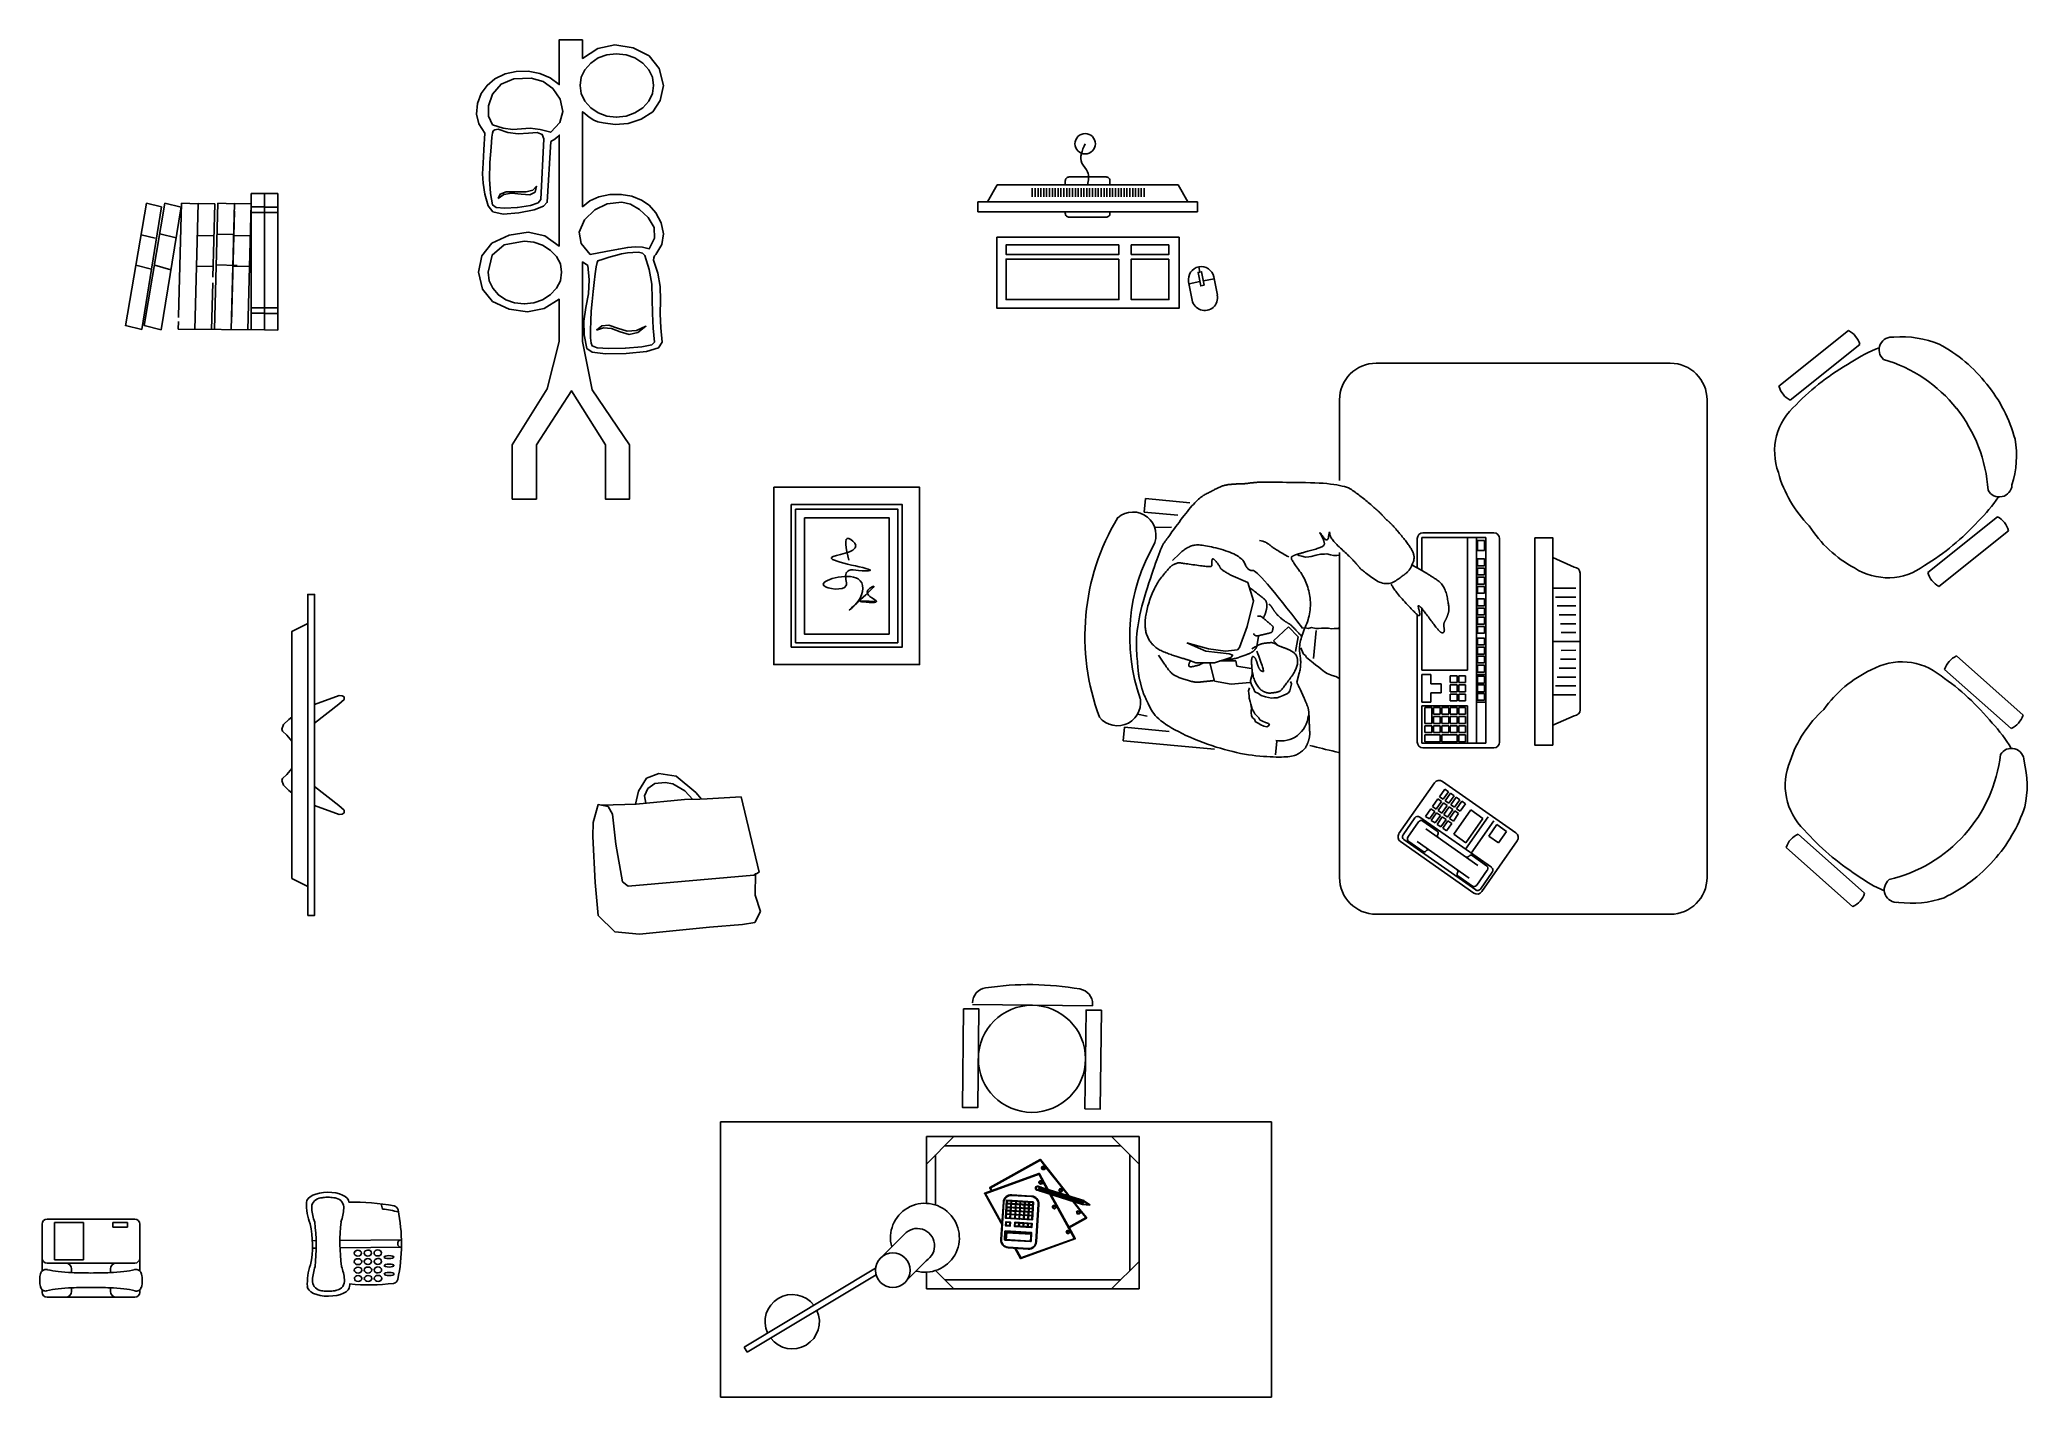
# Model space of a CAD drawing. Header units: metres. Extents: x 1905 to 1922.2, y 1773.7 to 1790.9.
# Drawn here: x 1909.098 to 1913.429, y 1787.912 to 1790.868 of the extents above; entities that cross this region are included whole.
import ezdxf

# ---------------------------------------------------------------- set-up
doc = ezdxf.new("R2010")
doc.units = ezdxf.units.M
doc.layers.add('ARREDI', color=7, linetype='Continuous')

# ---------------------------------------------------------------- blocks, each defined once
blk = doc.blocks.new('tv_plan1')
for points in [[(0.079, -0.4987), (0.079, 0.4997), (0.1, 0.4997), (0.1, -0.4987)], [(0.0292, -0.3843), (0.0292, 0.3843), (0.079, 0.409), (0.079, -0.4088)]]:
    blk.add_lwpolyline(points, close=True)
for points in [[(0.1, 0.1573), (0.1002, 0.1574), (0.1767, 0.1856), (0.1863, 0.1847), (0.192, 0.1812), (0.192, 0.1728), (0.1758, 0.1579), (0.1, 0.099)], [(0.0292, 0.0428), (0.0136, 0.062), (0, 0.0739), (-0.0018, 0.0805), (0.0031, 0.095), (0.0198, 0.1112), (0.0292, 0.1183)], [(0.0292, -0.0417), (0.0136, -0.0609), (0, -0.0728), (-0.0018, -0.0794), (0.0031, -0.0939), (0.0198, -0.1102), (0.0292, -0.1172)], [(0.1, -0.1562), (0.1002, -0.1564), (0.1767, -0.1845), (0.1863, -0.1836), (0.192, -0.1801), (0.192, -0.1718), (0.1758, -0.1568), (0.1, -0.098)]]:
    blk.add_lwpolyline(points)
blk = doc.blocks.new('phone_2')
for p, q in [((-0.042, 0.1805), (-0.0497, 0.1805)), ((-0.1209, 0.0964), (-0.1292, 0.0963)), ((0.0649, 0.0982), (-0.069, 0.0969)), ((-0.1207, 0.0801), (-0.129, 0.08)), ((0.0649, 0.0819), (-0.0688, 0.0806))]:
    blk.add_line(p, q)
for centre, radius, start, end in [((-0.0216, 0.1755), 0.1203, 178.0709, 200.7588), ((-0.109, 0.1676), 0.0217, 104.0772, 185.1978), ((-0.0822, 0.1678), 0.0217, 355.8989, 77.0195), ((-0.0412, -0.3012), 0.4817, 79.2161, 91.0061), ((-0.2872, 0.0915), 0.3197, 13.3278, 15.4235), ((-0.3444, 0.0861), 0.2155, 348.5571, 12.5396), ((-0.0216, 0.1755), 0.1094, 185.1978, 200.7588), ((-0.5566, 0.0841), 0.4358, 354.1567, 6.94), ((0.3668, 0.0929), 0.4358, 174.1567, 186.94), ((-0.1698, 0.1741), 0.1094, 340.3379, 355.8989), ((-0.0412, -0.3012), 0.4709, 77.7843, 82.0593), ((0.0469, 0.1614), 0.0108, 11.815, 79.2161), ((-0.3105, 0.0888), 0.3755, 348.1708, 11.4904), ((0.0649, 0.09), 0.00813, 90.423, 270.019), ((-0.0199, 0.0029), 0.1203, 160.3379, 183.0258), ((-0.0199, 0.0029), 0.1094, 160.3379, 175.8989), ((-0.1075, 0.0092), 0.0217, 175.8989, 257.0195), ((-0.0807, 0.0094), 0.0217, 284.0772, 5.1978), ((-0.1681, 0.0015), 0.1094, 5.1978, 20.7588), ((-0.0046, 0.4124), 0.4124, 263.9771, 277.3), ((-0.1681, 0.0015), 0.1203, 358.0709, 0.3743), ((0.0464, 0.0141), 0.0108, 277.3, 348.1708)]:
    blk.add_arc(centre, radius, start, end)
blk.add_ellipse((-0.0957, 0.18), major_axis=(0.0461, 0.0004), ratio=0.470588, start_param=0, end_param=3.141592)
at = {"extrusion": (0, 0, -1)}
for centre in [(-0.03, 0.0691), (-0.0298, 0.0506), (-0.0083, 0.0693), (-0.0082, 0.0509), (-0.0296, 0.0322), (-0.0295, 0.0138), (-0.008, 0.0324), (-0.0078, 0.014)]:
    blk.add_ellipse(centre, major_axis=(0.00813, 0.00008), ratio=0.8, dxfattribs=at)
for centre, major_axis, ratio in [((0.0133, 0.0695), (-0.00813, -0.00008), 0.8), ((0.0135, 0.0511), (-0.00813, -0.00008), 0.8), ((0.0378, 0.0605), (-0.0108, -0.0001), 0.3), ((0.038, 0.0421), (-0.0108, -0.0001), 0.3), ((0.0137, 0.0326), (-0.00813, -0.00008), 0.8), ((0.0139, 0.0142), (-0.00813, -0.00008), 0.8), ((0.0382, 0.0237), (-0.0108, -0.0001), 0.3)]:
    blk.add_ellipse(centre, major_axis=major_axis, ratio=ratio)
blk.add_ellipse((-0.094, -0.003), major_axis=(0.0461, 0.0004), ratio=0.470588, start_param=0, end_param=3.141592, dxfattribs=at)
for points in [[(-0.0774, 0.189), (-0.0779, 0.1891), (-0.0785, 0.1892), (-0.0813, 0.1898), (-0.0836, 0.1901), (-0.0896, 0.1908), (-0.0934, 0.1909), (-0.1009, 0.1907), (-0.1046, 0.1904), (-0.1102, 0.1895), (-0.1123, 0.1891), (-0.1143, 0.1886)], [(-0.0755, -0.0116), (-0.076, -0.0117), (-0.0766, -0.0119), (-0.0793, -0.0125), (-0.0817, -0.0129), (-0.0877, -0.0137), (-0.0914, -0.0139), (-0.0989, -0.0138), (-0.1026, -0.0136), (-0.1083, -0.0128), (-0.1104, -0.0124), (-0.1123, -0.012)]]:
    blk.add_open_spline(points, degree=3, knots=[1.09792, 1.09792, 1.09792, 1.09792, 1.144345, 1.144345, 1.3279515, 1.3279515, 1.602373, 1.602373, 1.8767944, 1.8767944, 2.0436759, 2.0436759, 2.0436759, 2.0436759])
blk = doc.blocks.new('phone_3')
for p, q in [((-0.1124, 0.0572), (-0.1124, 0.1594)), ((-0.1018, 0.17), (0.0895, 0.17)), ((-0.0221, 0.1631), (-0.0858, 0.1631)), ((-0.0858, 0.0813), (-0.0858, 0.1631)), ((-0.0221, 0.0813), (-0.0221, 0.1631)), ((0.0417, 0.1631), (0.0735, 0.1631)), ((0.0417, 0.1525), (0.0417, 0.1631)), ((0.0417, 0.1525), (0.0735, 0.1525)), ((0.0735, 0.1525), (0.0735, 0.1631)), ((0.1001, 0.0572), (0.1001, 0.1594)), ((-0.1018, 0.0744), (0.0895, 0.0744)), ((-0.0221, 0.0813), (-0.0858, 0.0813)), ((-0.0486, 0.0538), (-0.0486, 0.0616)), ((0.0364, 0.0538), (0.0364, 0.0616)), ((-0.1124, 0.0106), (-0.1124, 0.0162)), ((-0.1018, 0), (0.0895, 0)), ((-0.0486, 0.0128), (-0.0486, 0.0206)), ((0.0364, 0.0128), (0.0364, 0.0206)), ((0.1001, 0.0106), (0.1001, 0.016))]:
    blk.add_line(p, q)
for centre, radius, start, end in [((-0.1018, 0.1594), 0.0106, 90, 180), ((0.0895, 0.1594), 0.0106, 0, 90), ((-0.0514, 0.0372), 0.0663, 170.5924, 180), ((-0.1039, 0.0477), 0.0128, 76.6383, 178.4297), ((-0.1018, 0.085), 0.0106, 180, 270), ((-0.0571, 0.2446), 0.1897, 256.6383, 263.8325), ((-0.0268, 0.5255), 0.4722, 263.8325, 267.4371), ((-0.0614, 0.0616), 0.0128, 0, 90), ((-0.0061, 0.9867), 0.9339, 267.4371, 270), ((-0.0061, 0.9867), 0.9339, 270, 272.5629), ((0.0145, 0.5255), 0.4722, 272.5629, 276.1675), ((0.0491, 0.0616), 0.0128, 90, 180), ((0.0449, 0.2446), 0.1897, 276.1675, 283.8968), ((0.0916, 0.0477), 0.0128, 11.2958, 103.3617), ((0.0895, 0.085), 0.0106, 270, 0), ((0.1055, 0.0487), 0.0196, 143.5958, 143.7272), ((0.0392, 0.0372), 0.0663, 0, 11.2958), ((-0.0514, 0.0372), 0.0663, 180, 189.4076), ((-0.0791, 0.0326), 0.0382, 189.4076, 197.8024), ((-0.1054, 0.0242), 0.0106, 189.5352, 284.6502), ((-0.1018, 0.0106), 0.0106, 180, 270), ((-0.0571, -0.1702), 0.1897, 96.1675, 103.8968), ((-0.0268, -0.4511), 0.4722, 92.5629, 96.1675), ((-0.0614, 0.0128), 0.0128, 270, 0), ((-0.0061, -0.9124), 0.9339, 90, 92.5629), ((-0.0061, -0.9124), 0.9339, 87.4371, 90), ((0.0145, -0.4511), 0.4722, 83.8325, 87.4371), ((0.0491, 0.0128), 0.0128, 180, 270), ((0.0449, -0.1702), 0.1897, 76.1032, 83.8325), ((0.0895, 0.0106), 0.0106, 270, 0), ((0.0932, 0.0241), 0.0106, 250.2489, 346.4245), ((0.0392, 0.0372), 0.0663, 346.0825, 360)]:
    blk.add_arc(centre, radius, start, end)
blk = doc.blocks.new('computador')
for points in [[(0.1976, 0), (-0.1993, 0), (-0.1993, -0.1545), (0.1976, -0.1545)], [(0.0666, -0.0167), (-0.1792, -0.0167), (-0.1792, -0.0372), (0.0666, -0.0372)], [(0.1753, -0.0167), (0.0934, -0.0167), (0.0934, -0.0372), (0.1753, -0.0372)], [(0.0666, -0.0476), (-0.1792, -0.0476), (-0.1792, -0.1356), (0.0666, -0.1356)], [(0.1753, -0.0476), (0.0934, -0.0476), (0.0934, -0.1356), (0.1753, -0.1356)]]:
    blk.add_lwpolyline(points, close=True)
at = {"layer": 'ARREDI'}
for p, q in [((-0.2198, 0.0773), (-0.1989, 0.1144)), ((0.1958, 0.1144), (-0.1989, 0.1144)), ((-0.1222, 0.0879), (-0.1222, 0.1072)), ((-0.1159, 0.0879), (-0.1159, 0.1072)), ((-0.1097, 0.0879), (-0.1097, 0.1072)), ((-0.1034, 0.0879), (-0.1034, 0.1072)), ((-0.0972, 0.0879), (-0.0972, 0.1072)), ((-0.0909, 0.0879), (-0.0909, 0.1072)), ((-0.0847, 0.0879), (-0.0847, 0.1072)), ((-0.0784, 0.0879), (-0.0784, 0.1072)), ((-0.0722, 0.0879), (-0.0722, 0.1072)), ((-0.0659, 0.0879), (-0.0659, 0.1072)), ((-0.0597, 0.0879), (-0.0597, 0.1072)), ((-0.0534, 0.0879), (-0.0534, 0.1072)), ((-0.0472, 0.0879), (-0.0472, 0.1072)), ((-0.0409, 0.0879), (-0.0409, 0.1072)), ((-0.0347, 0.0879), (-0.0347, 0.1072)), ((-0.0284, 0.0879), (-0.0284, 0.1072)), ((-0.0222, 0.0879), (-0.0222, 0.1072)), ((-0.0159, 0.0879), (-0.0159, 0.1072)), ((-0.0097, 0.0879), (-0.0097, 0.1072)), ((-0.0034, 0.0879), (-0.0034, 0.1072)), ((0.0028, 0.0879), (0.0028, 0.1072)), ((0.0091, 0.0879), (0.0091, 0.1072)), ((0.0153, 0.0879), (0.0153, 0.1072)), ((0.0216, 0.0879), (0.0216, 0.1072)), ((0.0278, 0.0879), (0.0278, 0.1072)), ((0.0341, 0.0879), (0.0341, 0.1072)), ((0.0403, 0.0879), (0.0403, 0.1072)), ((0.0466, 0.0879), (0.0466, 0.1072)), ((0.0528, 0.0879), (0.0528, 0.1072)), ((0.0591, 0.0879), (0.0591, 0.1072)), ((0.0653, 0.0879), (0.0653, 0.1072)), ((0.0716, 0.0879), (0.0716, 0.1072)), ((0.0778, 0.0879), (0.0778, 0.1072)), ((0.0841, 0.0879), (0.0841, 0.1072)), ((0.0903, 0.0879), (0.0903, 0.1072)), ((0.0966, 0.0879), (0.0966, 0.1072)), ((0.1028, 0.0879), (0.1028, 0.1072)), ((0.1091, 0.0879), (0.1091, 0.1072)), ((0.1153, 0.0879), (0.1153, 0.1072)), ((0.1216, 0.0879), (0.1216, 0.1072)), ((0.2166, 0.0773), (0.1958, 0.1144)), ((-0.2405, 0.0773), (-0.2405, 0.0555)), ((0.2374, 0.0773), (-0.2405, 0.0773)), ((-0.2405, 0.0555), (0.2374, 0.0555)), ((0.2374, 0.0555), (0.2374, 0.0773)), ((0.2427, -0.0758), (0.2404, -0.0644)), ((0.2731, -0.0864), (0.2809, -0.1262)), ((0.2262, -0.1368), (0.2184, -0.097)), ((0.2427, -0.0966), (0.2192, -0.1012)), ((0.2739, -0.0906), (0.2504, -0.0951))]:
    blk.add_line(p, q, dxfattribs=at)
for points in [[(0.0471, 0.1144), (0.0471, 0.1229, 0.414214), (0.0386, 0.1314), (-0.0418, 0.1314, 0.414214), (-0.0502, 0.1229), (-0.0502, 0.1144)], [(-0.0502, 0.0555), (-0.0502, 0.0523, 0.414214), (-0.0418, 0.0439), (0.0386, 0.0439, 0.414214), (0.0471, 0.0523), (0.0471, 0.0555)]]:
    blk.add_lwpolyline(points, format="xyb", dxfattribs=at)
blk.add_lwpolyline([(0.2522, -0.1044), (0.2465, -0.075), (0.2388, -0.0765), (0.2446, -0.1059)], close=True, dxfattribs=at)
blk.add_circle((-0.007, 0.2037), 0.0222, dxfattribs=at)
for centre, start, end in [((0.2458, -0.0917), 11.0089, 191.0089), ((0.2535, -0.1315), 191.0089, 11.0089)]:
    blk.add_arc(centre, 0.0279, start, end, dxfattribs=at)
blk.add_spline([(-0.0016, 0.1144), (-0.0016, 0.1422), (-0.0144, 0.1616), (-0.007, 0.2037)], degree=3, dxfattribs=at)
blk = doc.blocks.new('scrivania_4')
at = {"linetype": 'Continuous'}
for p, q in [((307.6185, 148.0605), (307.4668, 147.9393)), ((307.4912, 147.9088), (307.6429, 148.03)), ((307.2302, 147.9894), (306.5897, 147.9894)), ((306.5097, 147.9094), (306.5097, 147.7338)), ((307.3102, 146.8694), (307.3102, 147.9094)), ((306.2052, 147.6957), (306.2077, 147.6976)), ((306.2077, 147.6976), (306.2101, 147.6994)), ((306.2101, 147.6994), (306.2123, 147.7009)), ((306.2123, 147.7009), (306.2145, 147.7021)), ((306.2145, 147.7021), (306.2165, 147.7032)), ((306.2165, 147.7032), (306.2186, 147.7043)), ((306.2186, 147.7043), (306.2206, 147.7053)), ((306.2206, 147.7053), (306.2226, 147.7064)), ((306.2226, 147.7064), (306.2245, 147.7074)), ((306.2245, 147.7074), (306.2264, 147.7084)), ((306.2264, 147.7084), (306.2283, 147.7094)), ((306.2283, 147.7094), (306.2302, 147.7103)), ((306.2302, 147.7103), (306.232, 147.7113)), ((306.232, 147.7113), (306.2338, 147.7122)), ((306.2338, 147.7122), (306.2356, 147.7131)), ((306.2356, 147.7131), (306.2373, 147.714)), ((306.2373, 147.714), (306.239, 147.7149)), ((306.239, 147.7149), (306.2407, 147.7157)), ((306.2407, 147.7157), (306.2423, 147.7165)), ((306.2423, 147.7165), (306.2439, 147.7173)), ((306.2439, 147.7173), (306.2455, 147.7181)), ((306.2455, 147.7181), (306.2471, 147.7189)), ((306.2471, 147.7189), (306.2487, 147.7196)), ((306.2487, 147.7196), (306.2503, 147.7202)), ((306.2503, 147.7202), (306.2518, 147.7208)), ((306.2518, 147.7208), (306.2534, 147.7214)), ((306.2534, 147.7214), (306.255, 147.722)), ((306.255, 147.722), (306.2565, 147.7225)), ((306.2565, 147.7225), (306.2581, 147.7229)), ((306.2581, 147.7229), (306.2597, 147.7234)), ((306.2597, 147.7234), (306.2612, 147.7237)), ((306.2612, 147.7237), (306.2628, 147.7241)), ((306.2628, 147.7241), (306.2643, 147.7244)), ((306.2643, 147.7244), (306.2659, 147.7247)), ((306.2659, 147.7247), (306.2674, 147.7249)), ((306.2674, 147.7249), (306.269, 147.7251)), ((306.269, 147.7251), (306.2705, 147.7252)), ((306.2705, 147.7252), (306.272, 147.7254)), ((306.272, 147.7254), (306.2736, 147.7255)), ((306.2736, 147.7255), (306.275, 147.7256)), ((306.275, 147.7256), (306.2765, 147.7258)), ((306.2765, 147.7258), (306.278, 147.7259)), ((306.278, 147.7259), (306.2794, 147.726)), ((306.2794, 147.726), (306.2808, 147.7261)), ((306.2808, 147.7261), (306.2823, 147.7262)), ((306.2823, 147.7262), (306.2836, 147.7262)), ((306.2836, 147.7262), (306.285, 147.7263)), ((306.285, 147.7263), (306.2864, 147.7263)), ((306.2864, 147.7263), (306.2877, 147.7264)), ((306.2877, 147.7264), (306.2891, 147.7264)), ((306.2891, 147.7264), (306.2904, 147.7265)), ((306.2904, 147.7265), (306.2917, 147.7265)), ((306.2917, 147.7265), (306.293, 147.7265)), ((306.293, 147.7265), (306.2942, 147.7265)), ((306.2942, 147.7265), (306.2955, 147.7265)), ((306.2955, 147.7265), (306.2968, 147.7266)), ((306.2968, 147.7266), (306.298, 147.7266)), ((306.298, 147.7266), (306.2992, 147.7267)), ((306.2992, 147.7267), (306.3005, 147.7268)), ((306.3005, 147.7268), (306.3017, 147.7269)), ((306.3017, 147.7269), (306.3029, 147.7269)), ((306.3029, 147.7269), (306.304, 147.7271)), ((306.304, 147.7271), (306.3052, 147.7272)), ((306.3052, 147.7272), (306.3064, 147.7273)), ((306.3064, 147.7273), (306.3075, 147.7274)), ((306.3075, 147.7274), (306.3087, 147.7275)), ((306.3087, 147.7275), (306.3098, 147.7277)), ((306.3098, 147.7277), (306.3109, 147.7279)), ((306.3109, 147.7279), (306.312, 147.728)), ((306.312, 147.728), (306.3131, 147.7282)), ((306.3131, 147.7282), (306.3142, 147.7283)), ((306.3142, 147.7283), (306.3153, 147.7285)), ((306.3153, 147.7285), (306.3164, 147.7286)), ((306.3164, 147.7286), (306.3175, 147.7287)), ((306.3175, 147.7287), (306.3185, 147.7289)), ((306.3185, 147.7289), (306.3196, 147.729)), ((306.3196, 147.729), (306.3206, 147.7291)), ((306.3206, 147.7291), (306.3217, 147.7292)), ((306.3217, 147.7292), (306.3227, 147.7293)), ((306.3227, 147.7293), (306.3237, 147.7294)), ((306.3237, 147.7294), (306.3247, 147.7295)), ((306.3247, 147.7295), (306.3257, 147.7296)), ((306.3257, 147.7296), (306.3267, 147.7297)), ((306.3267, 147.7297), (306.3277, 147.7298)), ((306.3277, 147.7298), (306.329, 147.7299)), ((306.329, 147.7299), (306.331, 147.73)), ((306.331, 147.73), (306.3336, 147.73)), ((306.3336, 147.73), (306.3368, 147.7301)), ((306.3368, 147.7301), (306.3406, 147.7301)), ((306.3406, 147.7301), (306.3451, 147.7301)), ((306.3451, 147.7301), (306.3502, 147.7301)), ((306.3502, 147.7301), (306.356, 147.7301)), ((306.356, 147.7301), (306.3623, 147.7301)), ((306.3623, 147.7301), (306.3694, 147.7301)), ((306.3694, 147.7301), (306.377, 147.73)), ((306.377, 147.73), (306.3853, 147.73)), ((306.3853, 147.73), (306.3942, 147.7299)), ((306.3942, 147.7299), (306.4038, 147.7298)), ((306.4038, 147.7298), (306.414, 147.7297)), ((306.414, 147.7297), (306.4248, 147.7296)), ((306.4248, 147.7296), (306.4357, 147.7295)), ((306.4357, 147.7295), (306.4461, 147.7292)), ((306.4461, 147.7292), (306.4559, 147.7288)), ((306.4559, 147.7288), (306.4652, 147.7283)), ((306.4652, 147.7283), (306.474, 147.7278)), ((306.474, 147.7278), (306.4822, 147.7271)), ((306.4822, 147.7271), (306.4899, 147.7262)), ((306.4899, 147.7262), (306.4971, 147.7253)), ((306.4971, 147.7253), (306.5037, 147.7243)), ((306.5037, 147.7243), (306.5099, 147.7232)), ((306.5099, 147.7232), (306.5154, 147.7219)), ((306.5154, 147.7219), (306.5205, 147.7206)), ((306.5205, 147.7206), (306.525, 147.7192)), ((306.525, 147.7192), (306.529, 147.7176)), ((306.529, 147.7176), (306.5325, 147.7159)), ((306.5325, 147.7159), (306.5354, 147.7142)), ((306.5354, 147.7142), (306.5381, 147.7123)), ((306.5381, 147.7123), (306.5408, 147.7105)), ((306.5408, 147.7105), (306.5434, 147.7086)), ((306.5434, 147.7086), (306.5461, 147.7066)), ((306.5461, 147.7066), (306.5488, 147.7047)), ((306.5488, 147.7047), (306.5514, 147.7027)), ((306.5514, 147.7027), (306.554, 147.7007)), ((306.554, 147.7007), (306.5567, 147.6987)), ((306.5567, 147.6987), (306.5593, 147.6967)), ((306.5593, 147.6967), (306.5619, 147.6946)), ((306.084, 147.6648), (306.0867, 147.6945)), ((306.1576, 147.6581), (306.084, 147.6648)), ((306.0867, 147.6945), (306.1835, 147.6856)), ((306.1672, 147.6524), (306.171, 147.6574)), ((306.171, 147.6574), (306.1746, 147.6621)), ((306.1746, 147.6621), (306.1782, 147.6666)), ((306.1782, 147.6666), (306.1816, 147.6708)), ((306.1816, 147.6708), (306.1849, 147.6748)), ((306.1849, 147.6748), (306.1882, 147.6785)), ((306.1882, 147.6785), (306.1913, 147.682)), ((306.1913, 147.682), (306.1943, 147.6852)), ((306.1943, 147.6852), (306.1972, 147.6882)), ((306.1972, 147.6882), (306.2, 147.691)), ((306.2, 147.691), (306.2026, 147.6934)), ((306.2026, 147.6934), (306.2052, 147.6957)), ((306.5619, 147.6946), (306.5645, 147.6925)), ((306.5645, 147.6925), (306.5671, 147.6904)), ((306.5671, 147.6904), (306.5697, 147.6883)), ((306.5697, 147.6883), (306.5723, 147.6861)), ((306.5723, 147.6861), (306.5749, 147.6839)), ((306.5749, 147.6839), (306.5775, 147.6817)), ((306.5775, 147.6817), (306.58, 147.6795)), ((306.58, 147.6795), (306.5824, 147.6774)), ((306.5824, 147.6774), (306.5847, 147.6754)), ((306.5847, 147.6754), (306.5868, 147.6735)), ((306.5868, 147.6735), (306.5888, 147.6717)), ((306.5888, 147.6717), (306.5907, 147.67)), ((306.5907, 147.67), (306.5925, 147.6684)), ((306.5925, 147.6684), (306.5941, 147.6669)), ((306.5941, 147.6669), (306.5957, 147.6655)), ((306.5957, 147.6655), (306.597, 147.6642)), ((306.597, 147.6642), (306.5983, 147.663)), ((306.5983, 147.663), (306.5995, 147.6619)), ((306.5995, 147.6619), (306.6005, 147.6609)), ((306.6005, 147.6609), (306.6014, 147.6599)), ((306.6014, 147.6599), (306.6022, 147.6591)), ((306.6022, 147.6591), (306.6028, 147.6584)), ((306.6028, 147.6584), (306.6034, 147.6577)), ((306.6034, 147.6577), (306.604, 147.657)), ((306.604, 147.657), (306.6046, 147.6563)), ((306.6046, 147.6563), (306.6053, 147.6556)), ((306.6053, 147.6556), (306.6059, 147.6549)), ((306.6059, 147.6549), (306.6066, 147.6542)), ((306.6066, 147.6542), (306.6073, 147.6535)), ((306.6073, 147.6535), (306.6079, 147.6528)), ((307.7909, 147.5339), (307.9426, 147.6551)), ((306.1438, 147.6321), (306.1069, 147.6319)), ((306.1354, 147.6093), (306.1375, 147.6122)), ((306.1375, 147.6122), (306.1397, 147.6152)), ((306.1397, 147.6152), (306.1421, 147.6185)), ((306.1421, 147.6185), (306.1447, 147.622)), ((306.1447, 147.622), (306.1474, 147.6257)), ((306.1474, 147.6257), (306.1503, 147.6296)), ((306.1503, 147.6296), (306.1533, 147.6338)), ((306.1533, 147.6338), (306.1566, 147.6381)), ((306.1566, 147.6381), (306.16, 147.6427)), ((306.16, 147.6427), (306.1635, 147.6474)), ((306.1635, 147.6474), (306.1672, 147.6524)), ((306.4666, 147.6207), (306.4665, 147.6206)), ((306.4665, 147.6206), (306.4667, 147.6202)), ((306.4667, 147.6207), (306.4666, 147.6207)), ((306.467, 147.6204), (306.4667, 147.6207)), ((306.4667, 147.6202), (306.4669, 147.6196)), ((306.4669, 147.6196), (306.4673, 147.6187)), ((306.4675, 147.6199), (306.467, 147.6204)), ((306.4673, 147.6187), (306.4679, 147.6177)), ((306.468, 147.6192), (306.4675, 147.6199)), ((306.4679, 147.6177), (306.4686, 147.6164)), ((306.4688, 147.6183), (306.468, 147.6192)), ((306.4686, 147.6164), (306.4694, 147.6149)), ((306.4696, 147.6171), (306.4688, 147.6183)), ((306.4694, 147.6149), (306.4703, 147.6133)), ((306.4706, 147.6157), (306.4696, 147.6171)), ((306.4703, 147.6133), (306.4711, 147.6118)), ((306.4718, 147.6141), (306.4706, 147.6157)), ((306.4711, 147.6118), (306.4719, 147.6103)), ((306.4731, 147.6123), (306.4718, 147.6141)), ((306.4719, 147.6103), (306.4726, 147.6088)), ((306.4744, 147.6105), (306.4731, 147.6123)), ((306.4757, 147.6089), (306.4744, 147.6105)), ((306.4857, 147.6107), (306.4854, 147.6091)), ((306.486, 147.6126), (306.4857, 147.6107)), ((306.4863, 147.6145), (306.486, 147.6126)), ((306.4865, 147.6161), (306.4863, 147.6145)), ((306.4868, 147.6176), (306.4865, 147.6161)), ((306.487, 147.6189), (306.4868, 147.6176)), ((306.4872, 147.6199), (306.487, 147.6189)), ((306.4873, 147.6208), (306.4872, 147.6199)), ((306.4875, 147.6214), (306.4873, 147.6208)), ((306.4876, 147.6219), (306.4875, 147.6214)), ((306.4878, 147.6221), (306.4876, 147.6219)), ((306.4879, 147.6221), (306.4878, 147.6221)), ((306.488, 147.622), (306.4879, 147.6221)), ((306.4881, 147.6216), (306.488, 147.622)), ((306.4881, 147.621), (306.4881, 147.6216)), ((306.4882, 147.6202), (306.4881, 147.621)), ((306.4882, 147.6193), (306.4882, 147.6202)), ((306.4882, 147.6181), (306.4882, 147.6193)), ((306.4883, 147.6167), (306.4882, 147.6181)), ((306.4886, 147.6153), (306.4883, 147.6167)), ((306.4891, 147.6138), (306.4886, 147.6153)), ((306.4897, 147.6122), (306.4891, 147.6138)), ((306.4905, 147.6106), (306.4897, 147.6122)), ((306.4916, 147.6088), (306.4905, 147.6106)), ((306.6079, 147.6528), (306.6086, 147.6521)), ((306.6086, 147.6521), (306.6093, 147.6514)), ((306.6093, 147.6514), (306.6101, 147.6507)), ((306.6101, 147.6507), (306.6108, 147.65)), ((306.6108, 147.65), (306.6115, 147.6493)), ((306.6115, 147.6493), (306.6123, 147.6486)), ((306.6123, 147.6486), (306.6131, 147.6478)), ((306.6131, 147.6478), (306.6139, 147.6471)), ((306.6139, 147.6471), (306.6146, 147.6464)), ((306.6146, 147.6464), (306.6154, 147.6457)), ((306.6154, 147.6457), (306.6161, 147.645)), ((306.6161, 147.645), (306.6169, 147.6444)), ((306.6169, 147.6444), (306.6175, 147.6437)), ((306.6175, 147.6437), (306.6182, 147.6431)), ((306.6182, 147.6431), (306.6189, 147.6425)), ((306.6189, 147.6425), (306.6195, 147.6419)), ((306.6195, 147.6419), (306.6201, 147.6413)), ((306.6201, 147.6413), (306.6207, 147.6408)), ((306.6207, 147.6408), (306.6212, 147.6402)), ((306.6212, 147.6402), (306.6218, 147.6397)), ((306.6218, 147.6397), (306.6223, 147.6392)), ((306.6223, 147.6392), (306.6228, 147.6388)), ((306.6228, 147.6388), (306.6232, 147.6383)), ((306.6232, 147.6383), (306.6237, 147.6379)), ((306.6237, 147.6379), (306.6242, 147.6374)), ((306.6242, 147.6374), (306.6247, 147.6368)), ((306.6247, 147.6368), (306.6254, 147.6361)), ((306.6254, 147.6361), (306.6262, 147.6352)), ((306.6262, 147.6352), (306.627, 147.6343)), ((306.627, 147.6343), (306.628, 147.6332)), ((306.628, 147.6332), (306.629, 147.632)), ((306.629, 147.632), (306.6301, 147.6307)), ((306.6301, 147.6307), (306.6313, 147.6293)), ((306.6313, 147.6293), (306.6327, 147.6278)), ((306.6327, 147.6278), (306.6341, 147.6261)), ((306.6341, 147.6261), (306.6356, 147.6244)), ((306.6356, 147.6244), (306.6372, 147.6225)), ((306.6372, 147.6225), (306.6389, 147.6205)), ((306.6389, 147.6205), (306.6406, 147.6184)), ((306.6406, 147.6184), (306.6425, 147.6161)), ((306.6425, 147.6161), (306.6444, 147.6139)), ((306.6444, 147.6139), (306.6462, 147.6116)), ((306.6462, 147.6116), (306.648, 147.6094)), ((306.6888, 147.61), (306.6888, 147.538)), ((306.8283, 147.61), (306.6888, 147.61)), ((306.8457, 147.6199), (306.6913, 147.6199)), ((306.7884, 147.61), (306.7884, 147.3212)), ((306.8083, 147.61), (306.8083, 147.1618)), ((306.8283, 147.61), (306.8283, 147.1618)), ((307.9669, 147.6246), (307.8153, 147.5034)), ((306.1115, 147.5609), (306.1138, 147.5673)), ((306.1138, 147.5673), (306.1161, 147.5731)), ((306.1161, 147.5731), (306.1181, 147.5784)), ((306.1181, 147.5784), (306.12, 147.5831)), ((306.12, 147.5831), (306.1218, 147.5873)), ((306.1218, 147.5873), (306.1235, 147.5909)), ((306.1235, 147.5909), (306.125, 147.5939)), ((306.125, 147.5939), (306.1263, 147.5964)), ((306.1263, 147.5964), (306.1276, 147.5984)), ((306.1276, 147.5984), (306.1288, 147.6001)), ((306.1288, 147.6001), (306.1302, 147.6021)), ((306.1302, 147.6021), (306.1318, 147.6043)), ((306.1318, 147.6043), (306.1335, 147.6067)), ((306.1335, 147.6067), (306.1354, 147.6093)), ((306.1609, 147.5741), (306.1462, 147.5596)), ((306.1628, 147.5759), (306.1609, 147.5741)), ((306.1646, 147.5776), (306.1628, 147.5759)), ((306.1665, 147.5792), (306.1646, 147.5776)), ((306.1683, 147.5807), (306.1665, 147.5792)), ((306.1702, 147.5822), (306.1683, 147.5807)), ((306.1721, 147.5835), (306.1702, 147.5822)), ((306.1739, 147.5848), (306.1721, 147.5835)), ((306.1758, 147.586), (306.1739, 147.5848)), ((306.1777, 147.5871), (306.1758, 147.586)), ((306.1796, 147.5882), (306.1777, 147.5871)), ((306.1815, 147.5891), (306.1796, 147.5882)), ((306.1834, 147.59), (306.1815, 147.5891)), ((306.1854, 147.5908), (306.1834, 147.59)), ((306.1873, 147.5915), (306.1854, 147.5908)), ((306.1892, 147.5921), (306.1873, 147.5915)), ((306.1912, 147.5926), (306.1892, 147.5921)), ((306.1932, 147.5931), (306.1912, 147.5926)), ((306.1955, 147.5934), (306.1932, 147.5931)), ((306.198, 147.5935), (306.1955, 147.5934)), ((306.2007, 147.5936), (306.198, 147.5935)), ((306.2037, 147.5935), (306.2007, 147.5936)), ((306.2069, 147.5933), (306.2037, 147.5935)), ((306.2103, 147.593), (306.2069, 147.5933)), ((306.2139, 147.5925), (306.2103, 147.593)), ((306.2178, 147.5919), (306.2139, 147.5925)), ((306.2219, 147.5912), (306.2178, 147.5919)), ((306.2262, 147.5904), (306.2219, 147.5912)), ((306.2307, 147.5894), (306.2262, 147.5904)), ((306.2354, 147.5883), (306.2307, 147.5894)), ((306.2404, 147.5871), (306.2354, 147.5883)), ((306.2456, 147.5857), (306.2404, 147.5871)), ((306.251, 147.5842), (306.2456, 147.5857)), ((306.2564, 147.5826), (306.251, 147.5842)), ((306.2615, 147.581), (306.2564, 147.5826)), ((306.2664, 147.5794), (306.2615, 147.581)), ((306.2709, 147.5777), (306.2664, 147.5794)), ((306.2751, 147.5759), (306.2709, 147.5777)), ((306.2791, 147.5741), (306.2751, 147.5759)), ((306.2828, 147.5723), (306.2791, 147.5741)), ((306.2862, 147.5704), (306.2828, 147.5723)), ((306.2893, 147.5684), (306.2862, 147.5704)), ((306.2921, 147.5665), (306.2893, 147.5684)), ((306.3429, 147.6016), (306.3356, 147.6034)), ((306.3438, 147.6014), (306.3429, 147.6016)), ((306.3448, 147.6011), (306.3438, 147.6014)), ((306.3458, 147.6007), (306.3448, 147.6011)), ((306.3467, 147.6003), (306.3458, 147.6007)), ((306.3478, 147.5999), (306.3467, 147.6003)), ((306.3488, 147.5994), (306.3478, 147.5999)), ((306.3498, 147.5988), (306.3488, 147.5994)), ((306.3509, 147.5982), (306.3498, 147.5988)), ((306.352, 147.5975), (306.3509, 147.5982)), ((306.3531, 147.5968), (306.352, 147.5975)), ((306.3542, 147.5961), (306.3531, 147.5968)), ((306.3554, 147.5952), (306.3542, 147.5961)), ((306.3566, 147.5944), (306.3554, 147.5952)), ((306.3578, 147.5934), (306.3566, 147.5944)), ((306.359, 147.5925), (306.3578, 147.5934)), ((306.3602, 147.5914), (306.359, 147.5925)), ((306.3616, 147.5904), (306.3602, 147.5914)), ((306.363, 147.5892), (306.3616, 147.5904)), ((306.3647, 147.588), (306.363, 147.5892)), ((306.3664, 147.5868), (306.3647, 147.588)), ((306.3683, 147.5855), (306.3664, 147.5868)), ((306.3704, 147.5841), (306.3683, 147.5855)), ((306.3726, 147.5827), (306.3704, 147.5841)), ((306.375, 147.5812), (306.3726, 147.5827)), ((306.3775, 147.5797), (306.375, 147.5812)), ((306.3801, 147.5781), (306.3775, 147.5797)), ((306.3829, 147.5765), (306.3801, 147.5781)), ((306.3859, 147.5748), (306.3829, 147.5765)), ((306.389, 147.573), (306.3859, 147.5748)), ((306.3922, 147.5712), (306.389, 147.573)), ((306.3956, 147.5694), (306.3922, 147.5712)), ((306.3992, 147.5674), (306.3956, 147.5694)), ((306.4049, 147.5672), (306.4047, 147.5664)), ((306.4052, 147.5678), (306.4049, 147.5672)), ((306.4057, 147.5683), (306.4052, 147.5678)), ((306.4064, 147.5687), (306.4057, 147.5683)), ((306.4071, 147.5691), (306.4064, 147.5687)), ((306.4077, 147.5694), (306.4071, 147.5691)), ((306.4085, 147.5698), (306.4077, 147.5694)), ((306.4092, 147.5702), (306.4085, 147.5698)), ((306.41, 147.5705), (306.4092, 147.5702)), ((306.4108, 147.5709), (306.41, 147.5705)), ((306.4116, 147.5712), (306.4108, 147.5709)), ((306.4124, 147.5715), (306.4116, 147.5712)), ((306.4133, 147.5719), (306.4124, 147.5715)), ((306.4142, 147.5722), (306.4133, 147.5719)), ((306.4151, 147.5725), (306.4142, 147.5722)), ((306.4161, 147.5728), (306.4151, 147.5725)), ((306.4171, 147.5731), (306.4161, 147.5728)), ((306.4165, 147.5737), (306.4209, 147.5706)), ((306.4181, 147.5734), (306.4171, 147.5731)), ((306.4191, 147.5737), (306.4181, 147.5734)), ((306.4202, 147.574), (306.4191, 147.5737)), ((306.4214, 147.5743), (306.4202, 147.574)), ((306.4209, 147.5706), (306.4274, 147.5691)), ((306.4228, 147.5747), (306.4214, 147.5743)), ((306.4243, 147.5751), (306.4228, 147.5747)), ((306.4259, 147.5756), (306.4243, 147.5751)), ((306.4276, 147.5761), (306.4259, 147.5756)), ((306.4274, 147.5691), (306.4355, 147.5671)), ((306.4295, 147.5766), (306.4276, 147.5761)), ((306.4315, 147.5772), (306.4295, 147.5766)), ((306.4336, 147.5777), (306.4315, 147.5772)), ((306.4359, 147.5784), (306.4336, 147.5777)), ((306.4355, 147.5671), (306.4425, 147.5674)), ((306.4383, 147.579), (306.4359, 147.5784)), ((306.4408, 147.5797), (306.4383, 147.579)), ((306.4435, 147.5805), (306.4408, 147.5797)), ((306.4425, 147.5674), (306.4478, 147.5682)), ((306.4463, 147.5812), (306.4435, 147.5805)), ((306.4492, 147.5821), (306.4463, 147.5812)), ((306.4478, 147.5682), (306.4589, 147.5715)), ((306.4522, 147.5829), (306.4492, 147.5821)), ((306.4553, 147.5838), (306.4522, 147.5829)), ((306.4581, 147.5846), (306.4553, 147.5838)), ((306.4607, 147.5855), (306.4581, 147.5846)), ((306.4589, 147.5715), (306.468, 147.5733)), ((306.4631, 147.5863), (306.4607, 147.5855)), ((306.4653, 147.5871), (306.4631, 147.5863)), ((306.4674, 147.588), (306.4653, 147.5871)), ((306.4692, 147.5888), (306.4674, 147.588)), ((306.468, 147.5733), (306.4766, 147.5733)), ((306.4708, 147.5896), (306.4692, 147.5888)), ((306.4723, 147.5904), (306.4708, 147.5896)), ((306.4735, 147.5912), (306.4723, 147.5904)), ((306.4726, 147.6088), (306.4732, 147.6075)), ((306.4732, 147.6075), (306.4738, 147.6061)), ((306.4746, 147.592), (306.4735, 147.5912)), ((306.4738, 147.6061), (306.4744, 147.6049)), ((306.4744, 147.6049), (306.4749, 147.6037)), ((306.4754, 147.5928), (306.4746, 147.592)), ((306.4749, 147.6037), (306.4753, 147.6025)), ((306.4753, 147.6025), (306.4757, 147.6014)), ((306.4761, 147.5936), (306.4754, 147.5928)), ((306.4768, 147.6076), (306.4757, 147.6089)), ((306.4757, 147.6014), (306.476, 147.6003)), ((306.476, 147.6003), (306.4763, 147.5993)), ((306.4765, 147.5943), (306.4761, 147.5936)), ((306.4763, 147.5993), (306.4765, 147.5984)), ((306.4765, 147.5984), (306.4767, 147.5975)), ((306.4768, 147.5951), (306.4765, 147.5943)), ((306.4766, 147.5733), (306.4819, 147.574)), ((306.4767, 147.5975), (306.4768, 147.5967)), ((306.478, 147.6065), (306.4768, 147.6076)), ((306.4768, 147.5967), (306.4769, 147.5959)), ((306.4769, 147.5959), (306.4768, 147.5951)), ((306.479, 147.6056), (306.478, 147.6065)), ((306.48, 147.605), (306.479, 147.6056)), ((306.4809, 147.6047), (306.48, 147.605)), ((306.4818, 147.6046), (306.4809, 147.6047)), ((306.4825, 147.6047), (306.4818, 147.6046)), ((306.4819, 147.574), (306.49, 147.572)), ((306.4832, 147.6051), (306.4825, 147.6047)), ((306.4839, 147.6057), (306.4832, 147.6051)), ((306.4844, 147.6066), (306.4839, 147.6057)), ((306.4849, 147.6077), (306.4844, 147.6066)), ((306.4854, 147.6091), (306.4849, 147.6077)), ((306.49, 147.572), (306.4965, 147.5705)), ((306.4927, 147.607), (306.4916, 147.6088)), ((306.4941, 147.6051), (306.4927, 147.607)), ((306.4957, 147.603), (306.4941, 147.6051)), ((306.4974, 147.601), (306.4957, 147.603)), ((306.4965, 147.5705), (306.5035, 147.5708)), ((306.4993, 147.5988), (306.4974, 147.601)), ((306.5014, 147.5965), (306.4993, 147.5988)), ((306.5037, 147.5942), (306.5014, 147.5965)), ((306.5035, 147.5708), (306.5088, 147.5715)), ((306.5061, 147.5918), (306.5037, 147.5942)), ((306.5088, 147.5892), (306.5061, 147.5918)), ((306.5116, 147.5867), (306.5088, 147.5892)), ((306.5088, 147.5715), (306.5097, 147.5713)), ((306.5097, 147.5768), (306.5097, 146.8694)), ((306.5144, 147.5841), (306.5116, 147.5867)), ((306.5172, 147.5816), (306.5144, 147.5841)), ((306.5198, 147.5792), (306.5172, 147.5816)), ((306.5222, 147.5769), (306.5198, 147.5792)), ((306.5245, 147.5748), (306.5222, 147.5769)), ((306.5267, 147.5727), (306.5245, 147.5748)), ((306.5288, 147.5708), (306.5267, 147.5727)), ((306.5308, 147.5689), (306.5288, 147.5708)), ((306.5326, 147.5672), (306.5308, 147.5689)), ((306.5343, 147.5655), (306.5326, 147.5672)), ((306.648, 147.6094), (306.6498, 147.6073)), ((306.6498, 147.6073), (306.6515, 147.6051)), ((306.6515, 147.6051), (306.6531, 147.603)), ((306.6531, 147.603), (306.6547, 147.6009)), ((306.6547, 147.6009), (306.6562, 147.5989)), ((306.6562, 147.5989), (306.6577, 147.5969)), ((306.6577, 147.5969), (306.6591, 147.5949)), ((306.6591, 147.5949), (306.6604, 147.5929)), ((306.6604, 147.5929), (306.6618, 147.591)), ((306.6618, 147.591), (306.663, 147.5892)), ((306.663, 147.5892), (306.6642, 147.5873)), ((306.6642, 147.5873), (306.6654, 147.5855)), ((306.6654, 147.5855), (306.6665, 147.5837)), ((306.6665, 147.5837), (306.6675, 147.582)), ((306.6675, 147.582), (306.6684, 147.5802)), ((306.6684, 147.5802), (306.6693, 147.5784)), ((306.6693, 147.5784), (306.67, 147.5767)), ((306.67, 147.5767), (306.6706, 147.575)), ((306.6706, 147.575), (306.6711, 147.5732)), ((306.6711, 147.5732), (306.6715, 147.5715)), ((306.6715, 147.5715), (306.6717, 147.5698)), ((306.6717, 147.5698), (306.6719, 147.5681)), ((306.6719, 147.5681), (306.672, 147.5663)), ((306.6789, 147.6075), (306.6789, 147.5438)), ((306.8102, 147.603), (306.8102, 147.5815)), ((306.8102, 147.603), (306.8252, 147.603)), ((306.8102, 147.5815), (306.8252, 147.5815)), ((306.8252, 147.603), (306.8252, 147.5815)), ((306.8581, 147.6075), (306.8581, 147.1643)), ((306.0976, 147.5206), (306.1007, 147.5298)), ((306.1007, 147.5298), (306.1036, 147.5384)), ((306.1036, 147.5384), (306.1064, 147.5464)), ((306.1064, 147.5464), (306.109, 147.554)), ((306.109, 147.554), (306.1115, 147.5609)), ((306.1238, 147.5258), (306.1217, 147.5231)), ((306.1259, 147.5284), (306.1238, 147.5258)), ((306.1279, 147.5308), (306.1259, 147.5284)), ((306.1298, 147.5331), (306.1279, 147.5308)), ((306.1316, 147.5352), (306.1298, 147.5331)), ((306.1333, 147.5372), (306.1316, 147.5352)), ((306.1349, 147.539), (306.1333, 147.5372)), ((306.1364, 147.5407), (306.1349, 147.539)), ((306.1378, 147.5423), (306.1364, 147.5407)), ((306.1391, 147.5437), (306.1378, 147.5423)), ((306.1403, 147.5449), (306.1391, 147.5437)), ((306.1414, 147.546), (306.1403, 147.5449)), ((306.1424, 147.547), (306.1414, 147.546)), ((306.1433, 147.5478), (306.1424, 147.547)), ((306.1441, 147.5485), (306.1433, 147.5478)), ((306.1448, 147.549), (306.1441, 147.5485)), ((306.1454, 147.5494), (306.1448, 147.549)), ((306.146, 147.5497), (306.1454, 147.5494)), ((306.1465, 147.5499), (306.146, 147.5497)), ((306.147, 147.5502), (306.1465, 147.5499)), ((306.1475, 147.5505), (306.147, 147.5502)), ((306.148, 147.5507), (306.1475, 147.5505)), ((306.1484, 147.5509), (306.148, 147.5507)), ((306.1489, 147.5511), (306.1484, 147.5509)), ((306.1493, 147.5513), (306.1489, 147.5511)), ((306.1497, 147.5515), (306.1493, 147.5513)), ((306.1501, 147.5517), (306.1497, 147.5515)), ((306.1505, 147.5519), (306.1501, 147.5517)), ((306.1509, 147.552), (306.1505, 147.5519)), ((306.1512, 147.5521), (306.1509, 147.552)), ((306.1516, 147.5523), (306.1512, 147.5521)), ((306.1519, 147.5524), (306.1516, 147.5523)), ((306.1522, 147.5525), (306.1519, 147.5524)), ((306.1525, 147.5526), (306.1522, 147.5525)), ((306.1528, 147.5527), (306.1525, 147.5526)), ((306.1531, 147.5528), (306.1528, 147.5527)), ((306.1533, 147.5529), (306.1531, 147.5528)), ((306.1536, 147.553), (306.1533, 147.5529)), ((306.1539, 147.5531), (306.1536, 147.553)), ((306.1542, 147.5532), (306.1539, 147.5531)), ((306.1545, 147.5533), (306.1542, 147.5532)), ((306.1548, 147.5534), (306.1545, 147.5533)), ((306.1551, 147.5535), (306.1548, 147.5534)), ((306.1554, 147.5537), (306.1551, 147.5535)), ((306.1557, 147.5538), (306.1554, 147.5537)), ((306.156, 147.5539), (306.1557, 147.5538)), ((306.1563, 147.5541), (306.156, 147.5539)), ((306.1566, 147.5542), (306.1563, 147.5541)), ((306.1569, 147.5543), (306.1566, 147.5542)), ((306.1574, 147.5544), (306.1569, 147.5543)), ((306.158, 147.5545), (306.1574, 147.5544)), ((306.159, 147.5545), (306.158, 147.5545)), ((306.1602, 147.5545), (306.159, 147.5545)), ((306.1616, 147.5544), (306.1602, 147.5545)), ((306.1634, 147.5543), (306.1616, 147.5544)), ((306.1653, 147.5541), (306.1634, 147.5543)), ((306.1675, 147.5538), (306.1653, 147.5541)), ((306.17, 147.5535), (306.1675, 147.5538)), ((306.1728, 147.5532), (306.17, 147.5535)), ((306.1758, 147.5528), (306.1728, 147.5532)), ((306.179, 147.5523), (306.1758, 147.5528)), ((306.1825, 147.5518), (306.179, 147.5523)), ((306.1863, 147.5513), (306.1825, 147.5518)), ((306.1903, 147.5506), (306.1863, 147.5513)), ((306.1946, 147.55), (306.1903, 147.5506)), ((306.1988, 147.5493), (306.1946, 147.55)), ((306.2028, 147.5488), (306.1988, 147.5493)), ((306.2066, 147.5482), (306.2028, 147.5488)), ((306.2101, 147.5478), (306.2066, 147.5482)), ((306.2133, 147.5474), (306.2101, 147.5478)), ((306.2162, 147.5471), (306.2133, 147.5474)), ((306.2189, 147.5469), (306.2162, 147.5471)), ((306.2213, 147.5467), (306.2189, 147.5469)), ((306.2234, 147.5466), (306.2213, 147.5467)), ((306.2253, 147.5465), (306.2234, 147.5466)), ((306.2269, 147.5465), (306.2253, 147.5465)), ((306.2283, 147.5466), (306.2269, 147.5465)), ((306.2293, 147.5468), (306.2283, 147.5466)), ((306.2301, 147.547), (306.2293, 147.5468)), ((306.2307, 147.5473), (306.2301, 147.547)), ((306.231, 147.5477), (306.2307, 147.5473)), ((306.2311, 147.5481), (306.231, 147.5477)), ((306.2312, 147.5484), (306.2311, 147.5481)), ((306.2313, 147.5568), (306.2312, 147.5563)), ((306.2312, 147.5563), (306.2312, 147.5558)), ((306.2312, 147.5558), (306.2312, 147.5554)), ((306.2312, 147.5554), (306.2312, 147.5549)), ((306.2312, 147.5549), (306.2312, 147.5545)), ((306.2312, 147.5545), (306.2312, 147.5541)), ((306.2312, 147.5541), (306.2313, 147.5538)), ((306.2314, 147.5488), (306.2312, 147.5484)), ((306.2314, 147.5579), (306.2313, 147.5574)), ((306.2313, 147.5574), (306.2313, 147.5568)), ((306.2313, 147.5538), (306.2314, 147.5534)), ((306.2315, 147.5585), (306.2314, 147.5579)), ((306.2314, 147.5534), (306.2314, 147.5531)), ((306.2314, 147.5531), (306.2315, 147.5528)), ((306.2315, 147.5496), (306.2314, 147.5492)), ((306.2314, 147.5492), (306.2314, 147.5488)), ((306.2316, 147.5591), (306.2315, 147.5585)), ((306.2315, 147.5528), (306.2316, 147.5525)), ((306.2316, 147.5499), (306.2315, 147.5496)), ((306.2318, 147.5598), (306.2316, 147.5591)), ((306.2316, 147.5525), (306.2316, 147.5522)), ((306.2316, 147.5522), (306.2317, 147.5519)), ((306.2317, 147.5506), (306.2316, 147.5503)), ((306.2316, 147.5503), (306.2316, 147.5499)), ((306.2317, 147.5519), (306.2317, 147.5516)), ((306.2317, 147.5516), (306.2317, 147.5513)), ((306.2317, 147.5513), (306.2317, 147.551)), ((306.2317, 147.551), (306.2317, 147.5506)), ((306.2319, 147.5605), (306.2318, 147.5598)), ((306.2321, 147.5612), (306.2319, 147.5605)), ((306.2323, 147.5618), (306.2321, 147.5612)), ((306.2325, 147.5623), (306.2323, 147.5618)), ((306.2328, 147.5627), (306.2325, 147.5623)), ((306.2332, 147.563), (306.2328, 147.5627)), ((306.2336, 147.5631), (306.2332, 147.563)), ((306.2341, 147.5631), (306.2336, 147.5631)), ((306.2346, 147.563), (306.2341, 147.5631)), ((306.2352, 147.5628), (306.2346, 147.563)), ((306.2358, 147.5624), (306.2352, 147.5628)), ((306.2365, 147.5619), (306.2358, 147.5624)), ((306.2372, 147.5613), (306.2365, 147.5619)), ((306.238, 147.5605), (306.2372, 147.5613)), ((306.2388, 147.5597), (306.238, 147.5605)), ((306.2397, 147.5587), (306.2388, 147.5597)), ((306.2406, 147.5575), (306.2397, 147.5587)), ((306.2416, 147.5563), (306.2406, 147.5575)), ((306.2426, 147.555), (306.2416, 147.5563)), ((306.2436, 147.5538), (306.2426, 147.555)), ((306.2445, 147.5526), (306.2436, 147.5538)), ((306.2453, 147.5515), (306.2445, 147.5526)), ((306.246, 147.5504), (306.2453, 147.5515)), ((306.2467, 147.5494), (306.246, 147.5504)), ((306.2474, 147.5485), (306.2467, 147.5494)), ((306.248, 147.5477), (306.2474, 147.5485)), ((306.2485, 147.5469), (306.248, 147.5477)), ((306.2489, 147.5461), (306.2485, 147.5469)), ((306.2493, 147.5454), (306.2489, 147.5461)), ((306.2497, 147.5448), (306.2493, 147.5454)), ((306.25, 147.5443), (306.2497, 147.5448)), ((306.2502, 147.5438), (306.25, 147.5443)), ((306.2504, 147.5433), (306.2502, 147.5438)), ((306.2505, 147.543), (306.2504, 147.5433)), ((306.2506, 147.5426), (306.2505, 147.543)), ((306.2509, 147.5422), (306.2506, 147.5426)), ((306.2513, 147.5417), (306.2509, 147.5422)), ((306.2519, 147.5411), (306.2513, 147.5417)), ((306.2526, 147.5405), (306.2519, 147.5411)), ((306.2534, 147.5398), (306.2526, 147.5405)), ((306.2544, 147.5391), (306.2534, 147.5398)), ((306.2555, 147.5383), (306.2544, 147.5391)), ((306.2567, 147.5375), (306.2555, 147.5383)), ((306.2581, 147.5366), (306.2567, 147.5375)), ((306.2596, 147.5356), (306.2581, 147.5366)), ((306.2613, 147.5346), (306.2596, 147.5356)), ((306.2631, 147.5335), (306.2613, 147.5346)), ((306.265, 147.5323), (306.2631, 147.5335)), ((306.267, 147.5311), (306.265, 147.5323)), ((306.2692, 147.5299), (306.267, 147.5311)), ((306.2715, 147.5286), (306.2692, 147.5299)), ((306.2728, 147.5278), (306.2715, 147.5286)), ((306.2728, 147.5278), (306.3098, 147.5115)), ((306.2946, 147.5644), (306.2921, 147.5665)), ((306.2969, 147.5624), (306.2946, 147.5644)), ((306.2988, 147.5603), (306.2969, 147.5624)), ((306.3005, 147.5581), (306.2988, 147.5603)), ((306.3019, 147.5559), (306.3005, 147.5581)), ((306.303, 147.5536), (306.3019, 147.5559)), ((306.304, 147.5515), (306.303, 147.5536)), ((306.3049, 147.5494), (306.304, 147.5515)), ((306.3059, 147.5476), (306.3049, 147.5494)), ((306.307, 147.5459), (306.3059, 147.5476)), ((306.308, 147.5443), (306.307, 147.5459)), ((306.3091, 147.543), (306.308, 147.5443)), ((306.3102, 147.5417), (306.3091, 147.543)), ((306.3113, 147.5407), (306.3102, 147.5417)), ((306.3124, 147.5398), (306.3113, 147.5407)), ((306.3135, 147.5391), (306.3124, 147.5398)), ((306.3147, 147.5385), (306.3135, 147.5391)), ((306.3159, 147.5381), (306.3147, 147.5385)), ((306.3171, 147.5379), (306.3159, 147.5381)), ((306.3183, 147.5378), (306.3171, 147.5379)), ((306.3195, 147.5379), (306.3183, 147.5378)), ((306.3208, 147.5382), (306.3195, 147.5379)), ((306.3224, 147.538), (306.3208, 147.5382)), ((306.3247, 147.5368), (306.3224, 147.538)), ((306.3276, 147.5346), (306.3247, 147.5368)), ((306.3313, 147.5313), (306.3276, 147.5346)), ((306.3357, 147.5271), (306.3313, 147.5313)), ((306.3407, 147.5218), (306.3357, 147.5271)), ((306.4047, 147.5664), (306.4048, 147.5654)), ((306.4048, 147.5654), (306.405, 147.5642)), ((306.405, 147.5642), (306.4054, 147.5629)), ((306.4054, 147.5629), (306.4061, 147.5613)), ((306.4061, 147.5613), (306.4069, 147.5597)), ((306.4069, 147.5597), (306.4079, 147.5578)), ((306.4079, 147.5578), (306.4091, 147.5558)), ((306.4091, 147.5558), (306.4105, 147.5535)), ((306.4105, 147.5535), (306.4121, 147.5512)), ((306.4121, 147.5512), (306.4139, 147.5486)), ((306.4139, 147.5486), (306.4158, 147.5459)), ((306.4158, 147.5459), (306.418, 147.5429)), ((306.418, 147.5429), (306.4204, 147.5399)), ((306.4204, 147.5399), (306.4228, 147.5367)), ((306.4228, 147.5367), (306.4251, 147.5334)), ((306.4251, 147.5334), (306.4272, 147.5301)), ((306.4272, 147.5301), (306.4293, 147.5267)), ((306.4293, 147.5267), (306.4312, 147.5233)), ((306.5358, 147.564), (306.5343, 147.5655)), ((306.5372, 147.5626), (306.5358, 147.564)), ((306.5385, 147.5613), (306.5372, 147.5626)), ((306.5397, 147.56), (306.5385, 147.5613)), ((306.5407, 147.5589), (306.5397, 147.56)), ((306.5416, 147.5579), (306.5407, 147.5589)), ((306.5425, 147.557), (306.5416, 147.5579)), ((306.5433, 147.556), (306.5425, 147.557)), ((306.5441, 147.5551), (306.5433, 147.556)), ((306.5448, 147.5542), (306.5441, 147.5551)), ((306.5456, 147.5534), (306.5448, 147.5542)), ((306.5463, 147.5525), (306.5456, 147.5534)), ((306.547, 147.5517), (306.5463, 147.5525)), ((306.5477, 147.5509), (306.547, 147.5517)), ((306.5483, 147.5501), (306.5477, 147.5509)), ((306.549, 147.5493), (306.5483, 147.5501)), ((306.5496, 147.5485), (306.549, 147.5493)), ((306.5502, 147.5478), (306.5496, 147.5485)), ((306.5507, 147.5471), (306.5502, 147.5478)), ((306.5513, 147.5464), (306.5507, 147.5471)), ((306.5518, 147.5457), (306.5513, 147.5464)), ((306.5523, 147.545), (306.5518, 147.5457)), ((306.5529, 147.5443), (306.5523, 147.545)), ((306.5536, 147.5435), (306.5529, 147.5443)), ((306.5546, 147.5426), (306.5536, 147.5435)), ((306.5557, 147.5415), (306.5546, 147.5426)), ((306.557, 147.5404), (306.5557, 147.5415)), ((306.5585, 147.5391), (306.557, 147.5404)), ((306.5602, 147.5377), (306.5585, 147.5391)), ((306.562, 147.5363), (306.5602, 147.5377)), ((306.564, 147.5347), (306.562, 147.5363)), ((306.5662, 147.5329), (306.564, 147.5347)), ((306.5686, 147.5311), (306.5662, 147.5329)), ((306.5712, 147.5292), (306.5686, 147.5311)), ((306.574, 147.5272), (306.5712, 147.5292)), ((306.5769, 147.525), (306.574, 147.5272)), ((306.58, 147.5227), (306.5769, 147.525)), ((306.644, 147.5238), (306.6418, 147.5223)), ((306.646, 147.5253), (306.644, 147.5238)), ((306.6479, 147.5267), (306.646, 147.5253)), ((306.6496, 147.528), (306.6479, 147.5267)), ((306.6513, 147.5293), (306.6496, 147.528)), ((306.6528, 147.5305), (306.6513, 147.5293)), ((306.6542, 147.5317), (306.6528, 147.5305)), ((306.6555, 147.5327), (306.6542, 147.5317)), ((306.6567, 147.5338), (306.6555, 147.5327)), ((306.6577, 147.5347), (306.6567, 147.5338)), ((306.6586, 147.5356), (306.6577, 147.5347)), ((306.6594, 147.5364), (306.6586, 147.5356)), ((306.6601, 147.5372), (306.6594, 147.5364)), ((306.6608, 147.5381), (306.6601, 147.5372)), ((306.6616, 147.539), (306.6608, 147.5381)), ((306.6623, 147.54), (306.6616, 147.539)), ((306.663, 147.5411), (306.6623, 147.54)), ((306.6637, 147.5422), (306.663, 147.5411)), ((306.6643, 147.5433), (306.6637, 147.5422)), ((306.665, 147.5445), (306.6643, 147.5433)), ((306.6657, 147.5458), (306.665, 147.5445)), ((306.6762, 147.5453), (306.6656, 147.5513)), ((306.6663, 147.5471), (306.6657, 147.5458)), ((306.667, 147.5485), (306.6663, 147.5471)), ((306.6677, 147.5499), (306.667, 147.5485)), ((306.6683, 147.5514), (306.6677, 147.5499)), ((306.6689, 147.5529), (306.6683, 147.5514)), ((306.6696, 147.5545), (306.6689, 147.5529)), ((306.6702, 147.5562), (306.6696, 147.5545)), ((306.6707, 147.5579), (306.6702, 147.5562)), ((306.6712, 147.5595), (306.6707, 147.5579)), ((306.6716, 147.5612), (306.6712, 147.5595)), ((306.6718, 147.5629), (306.6716, 147.5612)), ((306.672, 147.5646), (306.6718, 147.5629)), ((306.672, 147.5663), (306.672, 147.5646)), ((306.6775, 147.5445), (306.6762, 147.5453)), ((306.6788, 147.5438), (306.6775, 147.5445)), ((306.6801, 147.543), (306.6788, 147.5438)), ((306.6814, 147.5423), (306.6801, 147.543)), ((306.6827, 147.5416), (306.6814, 147.5423)), ((306.684, 147.5408), (306.6827, 147.5416)), ((306.6853, 147.5401), (306.684, 147.5408)), ((306.6865, 147.5393), (306.6853, 147.5401)), ((306.6878, 147.5386), (306.6865, 147.5393)), ((306.6891, 147.5379), (306.6878, 147.5386)), ((306.6903, 147.5371), (306.6891, 147.5379)), ((306.6916, 147.5364), (306.6903, 147.5371)), ((306.6928, 147.5357), (306.6916, 147.5364)), ((306.6941, 147.5349), (306.6928, 147.5357)), ((306.6953, 147.5342), (306.6941, 147.5349)), ((306.6965, 147.5335), (306.6953, 147.5342)), ((306.6978, 147.5328), (306.6965, 147.5335)), ((306.6991, 147.532), (306.6978, 147.5328)), ((306.7004, 147.5311), (306.6991, 147.532)), ((306.7018, 147.5303), (306.7004, 147.5311)), ((306.7033, 147.5294), (306.7018, 147.5303)), ((306.7048, 147.5284), (306.7033, 147.5294)), ((306.7063, 147.5275), (306.7048, 147.5284)), ((306.7079, 147.5264), (306.7063, 147.5275)), ((306.7096, 147.5254), (306.7079, 147.5264)), ((306.7113, 147.5243), (306.7096, 147.5254)), ((306.7131, 147.5232), (306.7113, 147.5243)), ((306.8102, 147.5631), (306.8252, 147.5631)), ((306.8102, 147.5631), (306.8102, 147.5482)), ((306.8102, 147.5482), (306.8252, 147.5482)), ((306.8102, 147.5432), (306.8252, 147.5432)), ((306.8102, 147.5432), (306.8102, 147.5283)), ((306.8102, 147.5283), (306.8252, 147.5283)), ((306.8102, 147.5233), (306.8252, 147.5233)), ((306.8102, 147.5233), (306.8102, 147.5083)), ((306.8252, 147.5631), (306.8252, 147.5482)), ((306.8252, 147.5432), (306.8252, 147.5283)), ((306.8252, 147.5233), (306.8252, 147.5083)), ((306.9742, 147.5659), (307.0208, 147.5451)), ((307.0337, 147.5322), (307.0338, 147.2346)), ((306.0848, 147.4799), (306.0878, 147.4901)), ((306.0878, 147.4901), (306.0911, 147.5006)), ((306.0911, 147.5006), (306.0944, 147.5108)), ((306.0944, 147.5108), (306.0976, 147.5206)), ((306.0988, 147.4805), (306.0974, 147.4767)), ((306.1002, 147.4843), (306.0988, 147.4805)), ((306.1017, 147.488), (306.1002, 147.4843)), ((306.1033, 147.4916), (306.1017, 147.488)), ((306.1049, 147.4951), (306.1033, 147.4916)), ((306.1066, 147.4985), (306.1049, 147.4951)), ((306.1083, 147.5019), (306.1066, 147.4985)), ((306.1101, 147.5052), (306.1083, 147.5019)), ((306.1119, 147.5084), (306.1101, 147.5052)), ((306.1137, 147.5115), (306.1119, 147.5084)), ((306.1157, 147.5145), (306.1137, 147.5115)), ((306.1176, 147.5174), (306.1157, 147.5145)), ((306.1196, 147.5203), (306.1176, 147.5174)), ((306.1217, 147.5231), (306.1196, 147.5203)), ((306.3098, 147.5115), (306.3226, 147.4721)), ((306.3135, 147.5012), (306.313, 147.5016)), ((306.3153, 147.4998), (306.3135, 147.5012)), ((306.3172, 147.4983), (306.3153, 147.4998)), ((306.3192, 147.4967), (306.3172, 147.4983)), ((306.3214, 147.495), (306.3192, 147.4967)), ((306.3237, 147.4932), (306.3214, 147.495)), ((306.3261, 147.4912), (306.3237, 147.4932)), ((306.3286, 147.4893), (306.3261, 147.4912)), ((306.3309, 147.4874), (306.3286, 147.4893)), ((306.3331, 147.4857), (306.3309, 147.4874)), ((306.3351, 147.4841), (306.3331, 147.4857)), ((306.3369, 147.4826), (306.3351, 147.4841)), ((306.3387, 147.4812), (306.3369, 147.4826)), ((306.3403, 147.4799), (306.3387, 147.4812)), ((306.3464, 147.5155), (306.3407, 147.5218)), ((306.3528, 147.5081), (306.3464, 147.5155)), ((306.3599, 147.4997), (306.3528, 147.5081)), ((306.3677, 147.4903), (306.3599, 147.4997)), ((306.3762, 147.4799), (306.3677, 147.4903)), ((306.4312, 147.5233), (306.4331, 147.5198)), ((306.4331, 147.5198), (306.4348, 147.5162)), ((306.4348, 147.5162), (306.4364, 147.5126)), ((306.4364, 147.5126), (306.4379, 147.5089)), ((306.4379, 147.5089), (306.4392, 147.5052)), ((306.4392, 147.5052), (306.4405, 147.5014)), ((306.4405, 147.5014), (306.4416, 147.4975)), ((306.4416, 147.4975), (306.4426, 147.4936)), ((306.4426, 147.4936), (306.4435, 147.4896)), ((306.4435, 147.4896), (306.4443, 147.4856)), ((306.4443, 147.4856), (306.445, 147.4815)), ((306.445, 147.4815), (306.4455, 147.4774)), ((306.5833, 147.5204), (306.58, 147.5227)), ((306.5867, 147.5181), (306.5833, 147.5204)), ((306.59, 147.516), (306.5867, 147.5181)), ((306.5933, 147.5143), (306.59, 147.516)), ((306.5965, 147.5128), (306.5933, 147.5143)), ((306.5997, 147.5115), (306.5965, 147.5128)), ((306.6029, 147.5106), (306.5997, 147.5115)), ((306.606, 147.5099), (306.6029, 147.5106)), ((306.6091, 147.5094), (306.606, 147.5099)), ((306.6121, 147.5093), (306.6091, 147.5094)), ((306.6151, 147.5094), (306.6121, 147.5093)), ((306.618, 147.5097), (306.6151, 147.5094)), ((306.6209, 147.5103), (306.618, 147.5097)), ((306.6237, 147.5112), (306.6209, 147.5103)), ((306.6225, 147.5083), (306.6231, 147.5069)), ((306.6231, 147.5069), (306.6239, 147.5053)), ((306.6265, 147.5124), (306.6237, 147.5112)), ((306.6239, 147.5053), (306.6248, 147.5035)), ((306.6248, 147.5035), (306.6259, 147.5017)), ((306.6259, 147.5017), (306.6272, 147.4997)), ((306.6293, 147.5138), (306.6265, 147.5124)), ((306.6272, 147.4997), (306.6286, 147.4976)), ((306.6286, 147.4976), (306.6302, 147.4953)), ((306.632, 147.5155), (306.6293, 147.5138)), ((306.6302, 147.4953), (306.632, 147.493)), ((306.6346, 147.5173), (306.632, 147.5155)), ((306.632, 147.493), (306.6339, 147.4905)), ((306.6339, 147.4905), (306.6359, 147.4878)), ((306.6372, 147.519), (306.6346, 147.5173)), ((306.6359, 147.4878), (306.6382, 147.4851)), ((306.6395, 147.5207), (306.6372, 147.519)), ((306.6382, 147.4851), (306.6406, 147.4822)), ((306.6418, 147.5223), (306.6395, 147.5207)), ((306.6406, 147.4822), (306.6432, 147.4792)), ((306.7149, 147.522), (306.7131, 147.5232)), ((306.7167, 147.5208), (306.7149, 147.522)), ((306.7186, 147.5195), (306.7167, 147.5208)), ((306.7206, 147.5182), (306.7186, 147.5195)), ((306.7226, 147.5169), (306.7206, 147.5182)), ((306.7246, 147.5155), (306.7226, 147.5169)), ((306.7265, 147.514), (306.7246, 147.5155)), ((306.7283, 147.5123), (306.7265, 147.514)), ((306.7301, 147.5106), (306.7283, 147.5123)), ((306.7317, 147.5087), (306.7301, 147.5106)), ((306.7333, 147.5068), (306.7317, 147.5087)), ((306.7347, 147.5047), (306.7333, 147.5068)), ((306.7361, 147.5025), (306.7347, 147.5047)), ((306.7374, 147.5002), (306.7361, 147.5025)), ((306.7386, 147.4977), (306.7374, 147.5002)), ((306.7397, 147.4952), (306.7386, 147.4977)), ((306.7408, 147.4925), (306.7397, 147.4952)), ((306.7417, 147.4898), (306.7408, 147.4925)), ((306.7426, 147.4869), (306.7417, 147.4898)), ((306.7433, 147.4839), (306.7426, 147.4869)), ((306.744, 147.4808), (306.7433, 147.4839)), ((306.7446, 147.4777), (306.744, 147.4808)), ((306.8102, 147.5083), (306.8252, 147.5083)), ((306.8102, 147.5034), (306.8252, 147.5034)), ((306.8102, 147.5034), (306.8102, 147.4884)), ((306.8102, 147.4884), (306.8252, 147.4884)), ((306.8252, 147.5034), (306.8252, 147.4884)), ((306.9747, 147.4996), (307.0246, 147.4996)), ((306.9803, 147.4802), (307.0247, 147.4802)), ((306.0732, 147.4327), (306.075, 147.4416)), ((306.075, 147.4416), (306.0771, 147.4508)), ((306.0771, 147.4508), (306.0794, 147.4603)), ((306.0794, 147.4603), (306.082, 147.47)), ((306.082, 147.47), (306.0848, 147.4799)), ((306.0871, 147.4369), (306.0867, 147.4338)), ((306.0876, 147.4401), (306.0871, 147.4369)), ((306.0882, 147.4434), (306.0876, 147.4401)), ((306.0889, 147.4468), (306.0882, 147.4434)), ((306.0896, 147.4503), (306.0889, 147.4468)), ((306.0904, 147.4538), (306.0896, 147.4503)), ((306.0914, 147.4575), (306.0904, 147.4538)), ((306.0924, 147.4612), (306.0914, 147.4575)), ((306.0935, 147.4649), (306.0924, 147.4612)), ((306.0947, 147.4688), (306.0935, 147.4649)), ((306.096, 147.4727), (306.0947, 147.4688)), ((306.0974, 147.4767), (306.096, 147.4727)), ((306.3226, 147.4721), (306.3086, 147.416)), ((306.331, 147.4384), (306.3316, 147.4385)), ((306.3316, 147.4385), (306.3322, 147.4385)), ((306.3322, 147.4385), (306.3327, 147.4385)), ((306.3327, 147.4385), (306.3332, 147.4385)), ((306.3332, 147.4385), (306.3337, 147.4385)), ((306.3337, 147.4385), (306.3341, 147.4385)), ((306.3341, 147.4385), (306.3345, 147.4386)), ((306.3345, 147.4386), (306.3349, 147.4386)), ((306.3349, 147.4386), (306.3353, 147.4386)), ((306.3353, 147.4386), (306.3356, 147.4386)), ((306.3356, 147.4386), (306.336, 147.4386)), ((306.336, 147.4386), (306.3362, 147.4386)), ((306.3362, 147.4386), (306.3365, 147.4387)), ((306.3365, 147.4387), (306.3367, 147.4387)), ((306.3367, 147.4387), (306.3369, 147.4387)), ((306.3369, 147.4387), (306.3371, 147.4387)), ((306.3371, 147.4387), (306.3373, 147.4387)), ((306.3373, 147.4387), (306.3376, 147.4386)), ((306.3376, 147.4386), (306.338, 147.4383)), ((306.338, 147.4383), (306.3385, 147.4381)), ((306.3385, 147.4381), (306.3391, 147.4377)), ((306.3391, 147.4377), (306.3397, 147.4372)), ((306.3397, 147.4372), (306.3405, 147.4367)), ((306.3417, 147.4788), (306.3403, 147.4799)), ((306.3405, 147.4367), (306.3414, 147.436)), ((306.343, 147.4777), (306.3417, 147.4788)), ((306.3442, 147.4768), (306.343, 147.4777)), ((306.3452, 147.4759), (306.3442, 147.4768)), ((306.3448, 147.4364), (306.345, 147.4369)), ((306.345, 147.4369), (306.3451, 147.4374)), ((306.3451, 147.4374), (306.3453, 147.4378)), ((306.346, 147.4752), (306.3452, 147.4759)), ((306.3453, 147.4378), (306.3454, 147.4382)), ((306.3454, 147.4382), (306.3456, 147.4387)), ((306.3456, 147.4387), (306.3458, 147.439)), ((306.3458, 147.439), (306.3459, 147.4394)), ((306.3459, 147.4394), (306.3461, 147.4398)), ((306.3468, 147.4746), (306.346, 147.4752)), ((306.3461, 147.4398), (306.3463, 147.4401)), ((306.3463, 147.4401), (306.3465, 147.4404)), ((306.3465, 147.4404), (306.3466, 147.4407)), ((306.3466, 147.4407), (306.3468, 147.441)), ((306.3473, 147.4741), (306.3468, 147.4746)), ((306.3468, 147.441), (306.347, 147.4414)), ((306.347, 147.4414), (306.3472, 147.4418)), ((306.3472, 147.4418), (306.3474, 147.4422)), ((306.3478, 147.4737), (306.3473, 147.4741)), ((306.3474, 147.4422), (306.3476, 147.4428)), ((306.3476, 147.4428), (306.3478, 147.4433)), ((306.3481, 147.4735), (306.3478, 147.4737)), ((306.3478, 147.4433), (306.348, 147.444)), ((306.348, 147.444), (306.3482, 147.4446)), ((306.3483, 147.4732), (306.3481, 147.4735)), ((306.3482, 147.4446), (306.3484, 147.4453)), ((306.3485, 147.473), (306.3483, 147.4732)), ((306.3484, 147.4453), (306.3487, 147.4461)), ((306.3487, 147.4727), (306.3485, 147.473)), ((306.3489, 147.4724), (306.3487, 147.4727)), ((306.3487, 147.4461), (306.3489, 147.447)), ((306.3491, 147.472), (306.3489, 147.4724)), ((306.3489, 147.447), (306.3491, 147.4478)), ((306.3493, 147.4716), (306.3491, 147.472)), ((306.3491, 147.4478), (306.3494, 147.4488)), ((306.3495, 147.4712), (306.3493, 147.4716)), ((306.3494, 147.4488), (306.3496, 147.4498)), ((306.3497, 147.4708), (306.3495, 147.4712)), ((306.3496, 147.4498), (306.3499, 147.4508)), ((306.3499, 147.4703), (306.3497, 147.4708)), ((306.3501, 147.4699), (306.3499, 147.4703)), ((306.3499, 147.4508), (306.3502, 147.4519)), ((306.3502, 147.4693), (306.3501, 147.4699)), ((306.3504, 147.4688), (306.3502, 147.4693)), ((306.3502, 147.4519), (306.3504, 147.453)), ((306.3506, 147.4682), (306.3504, 147.4688)), ((306.3504, 147.453), (306.3507, 147.4541)), ((306.3507, 147.4676), (306.3506, 147.4682)), ((306.3509, 147.467), (306.3507, 147.4676)), ((306.3507, 147.4541), (306.3509, 147.4551)), ((306.3511, 147.4663), (306.3509, 147.467)), ((306.3509, 147.4551), (306.351, 147.4561)), ((306.351, 147.4561), (306.3512, 147.4571)), ((306.3512, 147.4656), (306.3511, 147.4663)), ((306.3513, 147.4649), (306.3512, 147.4656)), ((306.3512, 147.4571), (306.3513, 147.4581)), ((306.3514, 147.4641), (306.3513, 147.4649)), ((306.3513, 147.4581), (306.3514, 147.459)), ((306.3515, 147.4633), (306.3514, 147.4641)), ((306.3514, 147.459), (306.3515, 147.46)), ((306.3515, 147.4625), (306.3515, 147.4633)), ((306.3515, 147.4617), (306.3515, 147.4625)), ((306.3515, 147.4608), (306.3515, 147.4617)), ((306.3515, 147.46), (306.3515, 147.4608)), ((306.3577, 147.4631), (306.3554, 147.4645)), ((306.358, 147.4629), (306.3577, 147.4631)), ((306.3583, 147.4627), (306.358, 147.4629)), ((306.3585, 147.4625), (306.3583, 147.4627)), ((306.3588, 147.4622), (306.3585, 147.4625)), ((306.3591, 147.462), (306.3588, 147.4622)), ((306.3594, 147.4617), (306.3591, 147.462)), ((306.3597, 147.4614), (306.3594, 147.4617)), ((306.36, 147.461), (306.3597, 147.4614)), ((306.3603, 147.4607), (306.36, 147.461)), ((306.3606, 147.4603), (306.3603, 147.4607)), ((306.3609, 147.4599), (306.3606, 147.4603)), ((306.3612, 147.4595), (306.3609, 147.4599)), ((306.3615, 147.4591), (306.3612, 147.4595)), ((306.3618, 147.4586), (306.3615, 147.4591)), ((306.3621, 147.4582), (306.3618, 147.4586)), ((306.3624, 147.4577), (306.3621, 147.4582)), ((306.3627, 147.4571), (306.3624, 147.4577)), ((306.363, 147.4566), (306.3627, 147.4571)), ((306.3634, 147.4561), (306.363, 147.4566)), ((306.3638, 147.4555), (306.3634, 147.4561)), ((306.3641, 147.4549), (306.3638, 147.4555)), ((306.3645, 147.4543), (306.3641, 147.4549)), ((306.3649, 147.4537), (306.3645, 147.4543)), ((306.3654, 147.4531), (306.3649, 147.4537)), ((306.3658, 147.4524), (306.3654, 147.4531)), ((306.3663, 147.4518), (306.3658, 147.4524)), ((306.3668, 147.4511), (306.3663, 147.4518)), ((306.3672, 147.4504), (306.3668, 147.4511)), ((306.3678, 147.4496), (306.3672, 147.4504)), ((306.3683, 147.4489), (306.3678, 147.4496)), ((306.3688, 147.4482), (306.3683, 147.4489)), ((306.3694, 147.4474), (306.3688, 147.4482)), ((306.37, 147.4466), (306.3694, 147.4474)), ((306.3706, 147.4458), (306.37, 147.4466)), ((306.3712, 147.445), (306.3706, 147.4458)), ((306.3719, 147.4442), (306.3712, 147.445)), ((306.3726, 147.4434), (306.3719, 147.4442)), ((306.3733, 147.4426), (306.3726, 147.4434)), ((306.3741, 147.4417), (306.3733, 147.4426)), ((306.3749, 147.4409), (306.3741, 147.4417)), ((306.3757, 147.44), (306.3749, 147.4409)), ((306.3766, 147.4392), (306.3757, 147.44)), ((306.3854, 147.4685), (306.3762, 147.4799)), ((306.3775, 147.4383), (306.3766, 147.4392)), ((306.3784, 147.4375), (306.3775, 147.4383)), ((306.3794, 147.4366), (306.3784, 147.4375)), ((306.3952, 147.456), (306.3854, 147.4685)), ((306.4057, 147.4425), (306.3952, 147.456)), ((306.417, 147.428), (306.4057, 147.4425)), ((306.4433, 147.4395), (306.4422, 147.4352)), ((306.4442, 147.4437), (306.4433, 147.4395)), ((306.4449, 147.448), (306.4442, 147.4437)), ((306.4454, 147.4522), (306.4449, 147.448)), ((306.4459, 147.4565), (306.4454, 147.4522)), ((306.4455, 147.4774), (306.4459, 147.4732)), ((306.4459, 147.4732), (306.4461, 147.469)), ((306.4461, 147.4607), (306.4459, 147.4565)), ((306.4461, 147.469), (306.4462, 147.4649)), ((306.4462, 147.4649), (306.4461, 147.4607)), ((306.6432, 147.4792), (306.6459, 147.4761)), ((306.6459, 147.4761), (306.6488, 147.4728)), ((306.6488, 147.4728), (306.6519, 147.4695)), ((306.6519, 147.4695), (306.6549, 147.4661)), ((306.6549, 147.4661), (306.6578, 147.463)), ((306.6578, 147.463), (306.6606, 147.46)), ((306.6606, 147.46), (306.6632, 147.4573)), ((306.6632, 147.4573), (306.6656, 147.4547)), ((306.6656, 147.4547), (306.6679, 147.4524)), ((306.6679, 147.4524), (306.67, 147.4502)), ((306.67, 147.4502), (306.6719, 147.4483)), ((306.6719, 147.4483), (306.6737, 147.4466)), ((306.6737, 147.4466), (306.6753, 147.445)), ((306.6753, 147.445), (306.6768, 147.4437)), ((306.6768, 147.4437), (306.6781, 147.4425)), ((306.6781, 147.4425), (306.6792, 147.4416)), ((306.6789, 147.4419), (306.6789, 147.1643)), ((306.6792, 147.4416), (306.6802, 147.4408)), ((306.6802, 147.4408), (306.6811, 147.4403)), ((306.6811, 147.4403), (306.6817, 147.4399)), ((306.6812, 147.4608), (306.6813, 147.4611)), ((306.6812, 147.4604), (306.6812, 147.4608)), ((306.6812, 147.46), (306.6812, 147.4604)), ((306.6812, 147.4594), (306.6812, 147.46)), ((306.6813, 147.4587), (306.6812, 147.4594)), ((306.6813, 147.4611), (306.6814, 147.4613)), ((306.6814, 147.4579), (306.6813, 147.4587)), ((306.6814, 147.4613), (306.6815, 147.4614)), ((306.6816, 147.4571), (306.6814, 147.4579)), ((306.6815, 147.4614), (306.6817, 147.4614)), ((306.6818, 147.4561), (306.6816, 147.4571)), ((306.6817, 147.4614), (306.6819, 147.4613)), ((306.6817, 147.4399), (306.6823, 147.4397)), ((306.682, 147.4551), (306.6818, 147.4561)), ((306.6819, 147.4613), (306.6822, 147.4613)), ((306.6822, 147.4539), (306.682, 147.4551)), ((306.6822, 147.4613), (306.6824, 147.4612)), ((306.6825, 147.4527), (306.6822, 147.4539)), ((306.6823, 147.4397), (306.6828, 147.4396)), ((306.6824, 147.4612), (306.6827, 147.461)), ((306.6829, 147.4513), (306.6825, 147.4527)), ((306.6827, 147.461), (306.6829, 147.4609)), ((306.6828, 147.4396), (306.6832, 147.4397)), ((306.6829, 147.4609), (306.6832, 147.4607)), ((306.6833, 147.4499), (306.6829, 147.4513)), ((306.6832, 147.4607), (306.6835, 147.4605)), ((306.6832, 147.4397), (306.6836, 147.4398)), ((306.6836, 147.4484), (306.6833, 147.4499)), ((306.6835, 147.4605), (306.6838, 147.4603)), ((306.6839, 147.4471), (306.6836, 147.4484)), ((306.6836, 147.4398), (306.6839, 147.44)), ((306.6838, 147.4603), (306.6841, 147.46)), ((306.6842, 147.4459), (306.6839, 147.4471)), ((306.6839, 147.44), (306.6841, 147.4404)), ((306.6841, 147.46), (306.6845, 147.4597)), ((306.6841, 147.4404), (306.6843, 147.4408)), ((306.6843, 147.4448), (306.6842, 147.4459)), ((306.6845, 147.4438), (306.6843, 147.4448)), ((306.6843, 147.4408), (306.6844, 147.4414)), ((306.6844, 147.4414), (306.6845, 147.4421)), ((306.6845, 147.4597), (306.6848, 147.4594)), ((306.6845, 147.4429), (306.6845, 147.4438)), ((306.6845, 147.4421), (306.6845, 147.4429)), ((306.6848, 147.4594), (306.6852, 147.4591)), ((306.6852, 147.4591), (306.6856, 147.4588)), ((306.6856, 147.4588), (306.686, 147.4584)), ((306.686, 147.4584), (306.6864, 147.458)), ((306.6864, 147.458), (306.6868, 147.4576)), ((306.6868, 147.4576), (306.6873, 147.4571)), ((306.6873, 147.4571), (306.6879, 147.4564)), ((306.6879, 147.4564), (306.6886, 147.4556)), ((306.6886, 147.4556), (306.6888, 147.3212)), ((306.6886, 147.4556), (306.6894, 147.4547)), ((306.6894, 147.4547), (306.6903, 147.4536)), ((306.6903, 147.4536), (306.6913, 147.4523)), ((306.6913, 147.4523), (306.6924, 147.4509)), ((306.6924, 147.4509), (306.6936, 147.4493)), ((306.6936, 147.4493), (306.695, 147.4476)), ((306.695, 147.4476), (306.6964, 147.4457)), ((306.6964, 147.4457), (306.6979, 147.4437)), ((306.6979, 147.4437), (306.6996, 147.4415)), ((306.6996, 147.4415), (306.7013, 147.4391)), ((306.7013, 147.4391), (306.7031, 147.4367)), ((306.7031, 147.4367), (306.7051, 147.434)), ((306.7435, 147.4363), (306.7438, 147.437)), ((306.7438, 147.437), (306.744, 147.4377)), ((306.744, 147.4377), (306.7443, 147.4384)), ((306.7443, 147.4384), (306.7446, 147.4391)), ((306.7452, 147.4748), (306.7446, 147.4777)), ((306.7446, 147.4391), (306.7448, 147.4398)), ((306.7448, 147.4398), (306.7451, 147.4405)), ((306.7451, 147.4405), (306.7453, 147.4413)), ((306.7457, 147.472), (306.7452, 147.4748)), ((306.7453, 147.4413), (306.7456, 147.442)), ((306.7456, 147.442), (306.7458, 147.4427)), ((306.7461, 147.4693), (306.7457, 147.472)), ((306.7458, 147.4427), (306.746, 147.4435)), ((306.746, 147.4435), (306.7463, 147.4443)), ((306.7465, 147.4668), (306.7461, 147.4693)), ((306.7463, 147.4443), (306.7465, 147.445)), ((306.7469, 147.4645), (306.7465, 147.4668)), ((306.7465, 147.445), (306.7467, 147.4458)), ((306.7467, 147.4458), (306.7469, 147.4466)), ((306.7472, 147.4623), (306.7469, 147.4645)), ((306.7469, 147.4466), (306.7471, 147.4474)), ((306.7471, 147.4474), (306.7473, 147.4482)), ((306.7474, 147.4602), (306.7472, 147.4623)), ((306.7473, 147.4482), (306.7475, 147.449)), ((306.7476, 147.4583), (306.7474, 147.4602)), ((306.7475, 147.449), (306.7477, 147.4499)), ((306.7478, 147.4565), (306.7476, 147.4583)), ((306.7477, 147.4499), (306.7478, 147.4509)), ((306.7478, 147.4549), (306.7478, 147.4565)), ((306.7479, 147.4534), (306.7478, 147.4549)), ((306.7478, 147.4509), (306.7479, 147.4521)), ((306.7479, 147.4521), (306.7479, 147.4534)), ((306.8102, 147.476), (306.8252, 147.476)), ((306.8102, 147.476), (306.8102, 147.461)), ((306.8102, 147.461), (306.8252, 147.461)), ((306.8102, 147.456), (306.8252, 147.456)), ((306.8102, 147.456), (306.8102, 147.4411)), ((306.8102, 147.4411), (306.8252, 147.4411)), ((306.8252, 147.476), (306.8252, 147.461)), ((306.8252, 147.456), (306.8252, 147.4411)), ((306.9839, 147.4609), (307.0247, 147.4609)), ((306.9883, 147.4415), (307.0247, 147.4415)), ((306.0676, 147.3918), (306.0683, 147.3995)), ((306.0683, 147.3995), (306.0691, 147.4074)), ((306.0691, 147.4074), (306.0702, 147.4156)), ((306.0702, 147.4156), (306.0716, 147.424)), ((306.0716, 147.424), (306.0732, 147.4327)), ((306.0862, 147.4277), (306.0861, 147.4248)), ((306.0861, 147.4248), (306.0861, 147.422)), ((306.0861, 147.422), (306.0861, 147.4192)), ((306.0861, 147.4192), (306.0863, 147.4165)), ((306.0864, 147.4307), (306.0862, 147.4277)), ((306.0863, 147.4165), (306.0865, 147.4139)), ((306.0867, 147.4338), (306.0864, 147.4307)), ((306.0865, 147.4139), (306.0868, 147.4113)), ((306.0868, 147.4113), (306.0872, 147.4088)), ((306.0872, 147.4088), (306.0876, 147.4063)), ((306.0876, 147.4063), (306.0881, 147.4039)), ((306.0881, 147.4039), (306.0888, 147.4015)), ((306.0888, 147.4015), (306.0895, 147.3992)), ((306.0895, 147.3992), (306.0902, 147.3969)), ((306.0902, 147.3969), (306.0911, 147.3947)), ((306.0911, 147.3947), (306.092, 147.3925)), ((306.3086, 147.416), (306.292, 147.3702)), ((306.3231, 147.3991), (306.3227, 147.4005)), ((306.3231, 147.3989), (306.3231, 147.3991)), ((306.3232, 147.3988), (306.3231, 147.3989)), ((306.3233, 147.3986), (306.3232, 147.3988)), ((306.3234, 147.3984), (306.3233, 147.3986)), ((306.3235, 147.3983), (306.3234, 147.3984)), ((306.3237, 147.3981), (306.3235, 147.3983)), ((306.3238, 147.3979), (306.3237, 147.3981)), ((306.324, 147.3977), (306.3238, 147.3979)), ((306.3242, 147.3976), (306.324, 147.3977)), ((306.3245, 147.3974), (306.3242, 147.3976)), ((306.3247, 147.3972), (306.3245, 147.3974)), ((306.325, 147.3971), (306.3247, 147.3972)), ((306.3253, 147.3969), (306.325, 147.3971)), ((306.3256, 147.3967), (306.3253, 147.3969)), ((306.3259, 147.3966), (306.3256, 147.3967)), ((306.3263, 147.3964), (306.3259, 147.3966)), ((306.3266, 147.3962), (306.3263, 147.3964)), ((306.327, 147.3961), (306.3266, 147.3962)), ((306.3275, 147.396), (306.327, 147.3961)), ((306.3279, 147.3959), (306.3275, 147.396)), ((306.3283, 147.3958), (306.3279, 147.3959)), ((306.3288, 147.3958), (306.3283, 147.3958)), ((306.3293, 147.3957), (306.3288, 147.3958)), ((306.3298, 147.3957), (306.3293, 147.3957)), ((306.3303, 147.3957), (306.3298, 147.3957)), ((306.3309, 147.3957), (306.3303, 147.3957)), ((306.3315, 147.3958), (306.3309, 147.3957)), ((306.3321, 147.3958), (306.3315, 147.3958)), ((306.3316, 147.3854), (306.333, 147.395)), ((306.3327, 147.3959), (306.3321, 147.3958)), ((306.3333, 147.396), (306.3327, 147.3959)), ((306.334, 147.3962), (306.3333, 147.396)), ((306.3346, 147.3963), (306.334, 147.3962)), ((306.3353, 147.3965), (306.3346, 147.3963)), ((306.336, 147.3966), (306.3353, 147.3965)), ((306.3367, 147.3968), (306.336, 147.3966)), ((306.3375, 147.397), (306.3367, 147.3968)), ((306.3382, 147.3971), (306.3375, 147.397)), ((306.3389, 147.3973), (306.3382, 147.3971)), ((306.3397, 147.3975), (306.3389, 147.3973)), ((306.3404, 147.3977), (306.3397, 147.3975)), ((306.3412, 147.3978), (306.3404, 147.3977)), ((306.342, 147.398), (306.3412, 147.3978)), ((306.3414, 147.436), (306.3423, 147.4353)), ((306.3428, 147.3982), (306.342, 147.398)), ((306.3423, 147.4353), (306.3433, 147.4345)), ((306.3436, 147.3984), (306.3428, 147.3982)), ((306.3433, 147.4345), (306.3445, 147.4336)), ((306.3444, 147.3986), (306.3436, 147.3984)), ((306.344, 147.4336), (306.3442, 147.4342)), ((306.3442, 147.4342), (306.3443, 147.4348)), ((306.3443, 147.4348), (306.3445, 147.4353)), ((306.3452, 147.3988), (306.3444, 147.3986)), ((306.3445, 147.4353), (306.3447, 147.4359)), ((306.3445, 147.4336), (306.3457, 147.4326)), ((306.3447, 147.4359), (306.3448, 147.4364)), ((306.3461, 147.399), (306.3452, 147.3988)), ((306.3457, 147.4326), (306.347, 147.4315)), ((306.3469, 147.3992), (306.3461, 147.399)), ((306.3478, 147.3993), (306.3469, 147.3992)), ((306.347, 147.4315), (306.3484, 147.4303)), ((306.3486, 147.3995), (306.3478, 147.3993)), ((306.3484, 147.4303), (306.3499, 147.4291)), ((306.3494, 147.3997), (306.3486, 147.3995)), ((306.3502, 147.3999), (306.3494, 147.3997)), ((306.3499, 147.4291), (306.3514, 147.4277)), ((306.3509, 147.4001), (306.3502, 147.3999)), ((306.3516, 147.4003), (306.3509, 147.4001)), ((306.3514, 147.4277), (306.353, 147.4264)), ((306.3524, 147.4005), (306.3516, 147.4003)), ((306.353, 147.4006), (306.3524, 147.4005)), ((306.353, 147.4264), (306.3545, 147.4251)), ((306.3537, 147.4008), (306.353, 147.4006)), ((306.3543, 147.401), (306.3537, 147.4008)), ((306.355, 147.4011), (306.3543, 147.401)), ((306.3545, 147.4251), (306.3559, 147.4239)), ((306.3555, 147.4013), (306.355, 147.4011)), ((306.3561, 147.4015), (306.3555, 147.4013)), ((306.3559, 147.4239), (306.3572, 147.4228)), ((306.3567, 147.4016), (306.3561, 147.4015)), ((306.3572, 147.4018), (306.3567, 147.4016)), ((306.3572, 147.4228), (306.3583, 147.4218)), ((306.3577, 147.4019), (306.3572, 147.4018)), ((306.3582, 147.4021), (306.3577, 147.4019)), ((306.3586, 147.4022), (306.3582, 147.4021)), ((306.3583, 147.4218), (306.3594, 147.4208)), ((306.3591, 147.4024), (306.3586, 147.4022)), ((306.3595, 147.4025), (306.3591, 147.4024)), ((306.3594, 147.4208), (306.3604, 147.4199)), ((306.3599, 147.4027), (306.3595, 147.4025)), ((306.3602, 147.4028), (306.3599, 147.4027)), ((306.3606, 147.4029), (306.3602, 147.4028)), ((306.3604, 147.4199), (306.3613, 147.4191)), ((306.3609, 147.4031), (306.3606, 147.4029)), ((306.3612, 147.4032), (306.3609, 147.4031)), ((306.3614, 147.4033), (306.3612, 147.4032)), ((306.3613, 147.4191), (306.3621, 147.4184)), ((306.3617, 147.4034), (306.3614, 147.4033)), ((306.3619, 147.4035), (306.3617, 147.4034)), ((306.3621, 147.4037), (306.3619, 147.4035)), ((306.3621, 147.4184), (306.3628, 147.4177)), ((306.3622, 147.4038), (306.3621, 147.4037)), ((306.3624, 147.4039), (306.3622, 147.4038)), ((306.3625, 147.404), (306.3624, 147.4039)), ((306.3626, 147.4041), (306.3625, 147.404)), ((306.3627, 147.4043), (306.3626, 147.4041)), ((306.3628, 147.4045), (306.3627, 147.4043)), ((306.3628, 147.4177), (306.3634, 147.4172)), ((306.3629, 147.4047), (306.3628, 147.4045)), ((306.363, 147.4049), (306.3629, 147.4047)), ((306.3631, 147.4052), (306.363, 147.4049)), ((306.3633, 147.4055), (306.3631, 147.4052)), ((306.3634, 147.4058), (306.3633, 147.4055)), ((306.3634, 147.4172), (306.3639, 147.4167)), ((306.3635, 147.4062), (306.3634, 147.4058)), ((306.3636, 147.4066), (306.3635, 147.4062)), ((306.3637, 147.407), (306.3636, 147.4066)), ((306.3638, 147.4075), (306.3637, 147.407)), ((306.3639, 147.408), (306.3638, 147.4075)), ((306.3639, 147.4167), (306.3642, 147.4163)), ((306.364, 147.4085), (306.3639, 147.408)), ((306.3642, 147.409), (306.364, 147.4085)), ((306.3642, 147.4163), (306.3645, 147.4159)), ((306.3643, 147.4096), (306.3642, 147.409)), ((306.3644, 147.4102), (306.3643, 147.4096)), ((306.3645, 147.4107), (306.3644, 147.4102)), ((306.3645, 147.4159), (306.3647, 147.4157)), ((306.3646, 147.4112), (306.3645, 147.4107)), ((306.3647, 147.4117), (306.3646, 147.4112)), ((306.3647, 147.4157), (306.3648, 147.4155)), ((306.3648, 147.4126), (306.3647, 147.4122)), ((306.3647, 147.4122), (306.3647, 147.4117)), ((306.3648, 147.4155), (306.3649, 147.4153)), ((306.3649, 147.4134), (306.3648, 147.413)), ((306.3648, 147.413), (306.3648, 147.4126)), ((306.3649, 147.4153), (306.3649, 147.4151)), ((306.3649, 147.4151), (306.3649, 147.4149)), ((306.3649, 147.4149), (306.3649, 147.4147)), ((306.3649, 147.4147), (306.3649, 147.4144)), ((306.3649, 147.4144), (306.3649, 147.4141)), ((306.3649, 147.4141), (306.3649, 147.4138)), ((306.3649, 147.4138), (306.3649, 147.4134)), ((306.3987, 147.4156), (306.3657, 147.385)), ((306.3804, 147.4357), (306.3794, 147.4366)), ((306.3814, 147.4348), (306.3804, 147.4357)), ((306.3825, 147.4339), (306.3814, 147.4348)), ((306.3835, 147.433), (306.3825, 147.4339)), ((306.3846, 147.4322), (306.3835, 147.433)), ((306.3856, 147.4313), (306.3846, 147.4322)), ((306.3866, 147.4306), (306.3856, 147.4313)), ((306.3876, 147.4298), (306.3866, 147.4306)), ((306.3885, 147.4291), (306.3876, 147.4298)), ((306.3895, 147.4284), (306.3885, 147.4291)), ((306.3904, 147.4277), (306.3895, 147.4284)), ((306.3913, 147.4271), (306.3904, 147.4277)), ((306.3922, 147.4265), (306.3913, 147.4271)), ((306.3931, 147.4259), (306.3922, 147.4265)), ((306.3939, 147.4253), (306.3931, 147.4259)), ((306.3948, 147.4248), (306.3939, 147.4253)), ((306.3956, 147.4244), (306.3948, 147.4248)), ((306.3964, 147.4239), (306.3956, 147.4244)), ((306.3971, 147.4235), (306.3964, 147.4239)), ((306.3979, 147.4231), (306.3971, 147.4235)), ((306.3987, 147.4226), (306.3979, 147.4231)), ((306.3995, 147.4221), (306.3987, 147.4226)), ((306.4196, 147.3936), (306.3987, 147.4156)), ((306.4003, 147.4215), (306.3995, 147.4221)), ((306.4012, 147.4209), (306.4003, 147.4215)), ((306.402, 147.4203), (306.4012, 147.4209)), ((306.4029, 147.4196), (306.402, 147.4203)), ((306.4038, 147.4189), (306.4029, 147.4196)), ((306.4047, 147.4181), (306.4038, 147.4189)), ((306.4056, 147.4173), (306.4047, 147.4181)), ((306.4065, 147.4164), (306.4056, 147.4173)), ((306.4075, 147.4155), (306.4065, 147.4164)), ((306.4084, 147.4146), (306.4075, 147.4155)), ((306.4094, 147.4136), (306.4084, 147.4146)), ((306.4104, 147.4125), (306.4094, 147.4136)), ((306.4114, 147.4115), (306.4104, 147.4125)), ((306.4125, 147.4104), (306.4114, 147.4115)), ((306.4135, 147.4093), (306.4125, 147.4104)), ((306.4145, 147.4082), (306.4135, 147.4093)), ((306.4135, 147.3612), (306.4196, 147.3936)), ((306.4155, 147.4072), (306.4145, 147.4082)), ((306.4164, 147.4061), (306.4155, 147.4072)), ((306.4174, 147.4051), (306.4164, 147.4061)), ((306.4289, 147.4124), (306.417, 147.428)), ((306.4184, 147.4041), (306.4174, 147.4051)), ((306.4193, 147.4031), (306.4184, 147.4041)), ((306.4203, 147.4021), (306.4193, 147.4031)), ((306.4212, 147.4012), (306.4203, 147.4021)), ((306.4221, 147.4002), (306.4212, 147.4012)), ((306.423, 147.3993), (306.4221, 147.4002)), ((306.4239, 147.3984), (306.423, 147.3993)), ((306.4248, 147.3975), (306.4239, 147.3984)), ((306.4257, 147.3966), (306.4248, 147.3975)), ((306.4266, 147.3958), (306.4257, 147.3966)), ((306.4282, 147.3968), (306.427, 147.3928)), ((306.4345, 147.4129), (306.4275, 147.4126)), ((306.4296, 147.4008), (306.4282, 147.3968)), ((306.4311, 147.4049), (306.4296, 147.4008)), ((306.4328, 147.4092), (306.4311, 147.4049)), ((306.4346, 147.4135), (306.4328, 147.4092)), ((306.441, 147.4114), (306.4345, 147.4129)), ((306.4365, 147.4179), (306.4346, 147.4135)), ((306.4381, 147.4222), (306.4365, 147.4179)), ((306.4397, 147.4265), (306.4381, 147.4222)), ((306.441, 147.4309), (306.4397, 147.4265)), ((306.4422, 147.4352), (306.441, 147.4309)), ((306.4484, 147.4136), (306.441, 147.4114)), ((306.4582, 147.4113), (306.4484, 147.4136)), ((306.4531, 147.3465), (306.4586, 147.4074)), ((306.4635, 147.412), (306.4582, 147.4113)), ((306.4705, 147.4123), (306.4635, 147.412)), ((306.4774, 147.4126), (306.4705, 147.4123)), ((306.486, 147.4126), (306.4774, 147.4126)), ((306.4925, 147.411), (306.486, 147.4126)), ((306.4978, 147.4117), (306.4925, 147.411)), ((306.5064, 147.4117), (306.4978, 147.4117)), ((306.5097, 147.414), (306.5064, 147.4117)), ((306.7051, 147.434), (306.7071, 147.4312)), ((306.7071, 147.4312), (306.7092, 147.4284)), ((306.7092, 147.4284), (306.7112, 147.4258)), ((306.7112, 147.4258), (306.713, 147.4233)), ((306.713, 147.4233), (306.7148, 147.4209)), ((306.7148, 147.4209), (306.7165, 147.4187)), ((306.7165, 147.4187), (306.7181, 147.4167)), ((306.7181, 147.4167), (306.7196, 147.4148)), ((306.7196, 147.4148), (306.721, 147.413)), ((306.721, 147.413), (306.7223, 147.4114)), ((306.7223, 147.4114), (306.7236, 147.41)), ((306.7236, 147.41), (306.7247, 147.4087)), ((306.7247, 147.4087), (306.7258, 147.4075)), ((306.7258, 147.4075), (306.7267, 147.4065)), ((306.7267, 147.4065), (306.7276, 147.4057)), ((306.7276, 147.4057), (306.7284, 147.405)), ((306.7284, 147.405), (306.729, 147.4044)), ((306.729, 147.4044), (306.7297, 147.404)), ((306.7297, 147.404), (306.7303, 147.4036)), ((306.7303, 147.4036), (306.7309, 147.4032)), ((306.7309, 147.4032), (306.7314, 147.403)), ((306.7314, 147.403), (306.732, 147.4027)), ((306.732, 147.4027), (306.7325, 147.4025)), ((306.7325, 147.4025), (306.733, 147.4024)), ((306.733, 147.4024), (306.7335, 147.4023)), ((306.7335, 147.4023), (306.7339, 147.4023)), ((306.7339, 147.4023), (306.7344, 147.4023)), ((306.7344, 147.4023), (306.7348, 147.4024)), ((306.7348, 147.4024), (306.7352, 147.4025)), ((306.7352, 147.4025), (306.7356, 147.4027)), ((306.7356, 147.4027), (306.7359, 147.4029)), ((306.7359, 147.4029), (306.7362, 147.4032)), ((306.7362, 147.4032), (306.7366, 147.4035)), ((306.7366, 147.4035), (306.7368, 147.4039)), ((306.7367, 147.4196), (306.7368, 147.4204)), ((306.7367, 147.4188), (306.7367, 147.4196)), ((306.7367, 147.418), (306.7367, 147.4188)), ((306.7367, 147.4172), (306.7367, 147.418)), ((306.7368, 147.4163), (306.7367, 147.4172)), ((306.7368, 147.4204), (306.7369, 147.4212)), ((306.7369, 147.4154), (306.7368, 147.4163)), ((306.7368, 147.4039), (306.7371, 147.4043)), ((306.7369, 147.4212), (306.737, 147.422)), ((306.7371, 147.4145), (306.7369, 147.4154)), ((306.737, 147.422), (306.7372, 147.4227)), ((306.7373, 147.4136), (306.7371, 147.4145)), ((306.7371, 147.4043), (306.7373, 147.4047)), ((306.7372, 147.4227), (306.7374, 147.4234)), ((306.7375, 147.4127), (306.7373, 147.4136)), ((306.7373, 147.4047), (306.7375, 147.4052)), ((306.7374, 147.4234), (306.7376, 147.4242)), ((306.7376, 147.4119), (306.7375, 147.4127)), ((306.7375, 147.4052), (306.7377, 147.4057)), ((306.7376, 147.4242), (306.7379, 147.4249)), ((306.7378, 147.4111), (306.7376, 147.4119)), ((306.7377, 147.4057), (306.7378, 147.4063)), ((306.7379, 147.4103), (306.7378, 147.4111)), ((306.7378, 147.4063), (306.7379, 147.4068)), ((306.7379, 147.4249), (306.7382, 147.4255)), ((306.7379, 147.4095), (306.7379, 147.4103)), ((306.738, 147.4088), (306.7379, 147.4095)), ((306.7379, 147.4075), (306.738, 147.4081)), ((306.7379, 147.4068), (306.7379, 147.4075)), ((306.738, 147.4081), (306.738, 147.4088)), ((306.7382, 147.4255), (306.7386, 147.4262)), ((306.7386, 147.4262), (306.739, 147.4269)), ((306.739, 147.4269), (306.7393, 147.4275)), ((306.7393, 147.4275), (306.7397, 147.4282)), ((306.7397, 147.4282), (306.74, 147.4289)), ((306.74, 147.4289), (306.7404, 147.4295)), ((306.7404, 147.4295), (306.7407, 147.4302)), ((306.7407, 147.4302), (306.7411, 147.4309)), ((306.7411, 147.4309), (306.7414, 147.4316)), ((306.7414, 147.4316), (306.7417, 147.4322)), ((306.7417, 147.4322), (306.742, 147.4329)), ((306.742, 147.4329), (306.7423, 147.4336)), ((306.7423, 147.4336), (306.7426, 147.4343)), ((306.7426, 147.4343), (306.7429, 147.4349)), ((306.7429, 147.4349), (306.7432, 147.4356)), ((306.7432, 147.4356), (306.7435, 147.4363)), ((306.8102, 147.4361), (306.8252, 147.4361)), ((306.8102, 147.4361), (306.8102, 147.4212)), ((306.8102, 147.4212), (306.8252, 147.4212)), ((306.8102, 147.4162), (306.8252, 147.4162)), ((306.8102, 147.4162), (306.8102, 147.4013)), ((306.8102, 147.4013), (306.8252, 147.4013)), ((306.8252, 147.4361), (306.8252, 147.4212)), ((306.8252, 147.4162), (306.8252, 147.4013)), ((306.9907, 147.4221), (307.0247, 147.4221)), ((306.9922, 147.4028), (307.0247, 147.4028)), ((306.0671, 147.3771), (306.0672, 147.3843)), ((306.0672, 147.3702), (306.0671, 147.3771)), ((306.0672, 147.3843), (306.0676, 147.3918)), ((306.0675, 147.3635), (306.0672, 147.3702)), ((306.068, 147.3571), (306.0675, 147.3635)), ((306.0684, 147.3511), (306.068, 147.3571)), ((306.0689, 147.3454), (306.0684, 147.3511)), ((306.092, 147.3925), (306.093, 147.3904)), ((306.093, 147.3904), (306.0941, 147.3883)), ((306.0941, 147.3883), (306.0953, 147.3863)), ((306.0953, 147.3863), (306.0966, 147.3843)), ((306.0966, 147.3843), (306.0979, 147.3824)), ((306.0979, 147.3824), (306.0993, 147.3806)), ((306.0993, 147.3806), (306.1008, 147.3788)), ((306.1008, 147.3788), (306.1024, 147.377)), ((306.1024, 147.377), (306.1041, 147.3753)), ((306.1041, 147.3753), (306.1059, 147.3736)), ((306.1059, 147.3736), (306.1078, 147.372)), ((306.1078, 147.372), (306.1098, 147.3705)), ((306.1098, 147.3705), (306.1118, 147.369)), ((306.1118, 147.369), (306.114, 147.3675)), ((306.114, 147.3675), (306.1163, 147.3661)), ((306.1269, 147.3365), (306.1156, 147.3538)), ((306.1163, 147.3661), (306.1186, 147.3648)), ((306.1186, 147.3648), (306.121, 147.3635)), ((306.121, 147.3635), (306.1236, 147.3622)), ((306.1236, 147.3622), (306.1262, 147.361)), ((306.1262, 147.361), (306.1289, 147.3599)), ((306.1289, 147.3599), (306.1317, 147.3588)), ((306.1317, 147.3588), (306.1346, 147.3578)), ((306.1346, 147.3578), (306.1373, 147.3567)), ((306.1373, 147.3567), (306.1401, 147.3558)), ((306.1401, 147.3558), (306.1427, 147.3548)), ((306.1427, 147.3548), (306.1453, 147.3539)), ((306.1453, 147.3539), (306.1479, 147.353)), ((306.1479, 147.353), (306.1504, 147.3522)), ((306.1504, 147.3522), (306.1528, 147.3514)), ((306.1528, 147.3514), (306.1552, 147.3506)), ((306.1552, 147.3506), (306.1576, 147.3498)), ((306.2245, 147.3677), (306.1774, 147.3804)), ((306.1774, 147.3804), (306.2181, 147.3626)), ((306.2181, 147.3626), (306.2691, 147.3562)), ((306.2614, 147.3626), (306.2245, 147.3677)), ((306.2877, 147.3654), (306.2614, 147.3626)), ((306.2691, 147.3562), (306.2776, 147.3539)), ((306.2776, 147.3539), (306.2729, 147.3486)), ((306.292, 147.3702), (306.2877, 147.3654)), ((306.2934, 147.3499), (306.2938, 147.3501)), ((306.2938, 147.3501), (306.2942, 147.3503)), ((306.2942, 147.3503), (306.2946, 147.3504)), ((306.2946, 147.3504), (306.2949, 147.3505)), ((306.2949, 147.3505), (306.2953, 147.3507)), ((306.2953, 147.3507), (306.2956, 147.3508)), ((306.2956, 147.3508), (306.2959, 147.3509)), ((306.2959, 147.3509), (306.2962, 147.351)), ((306.2962, 147.351), (306.2965, 147.3511)), ((306.2965, 147.3511), (306.2969, 147.3512)), ((306.2969, 147.3512), (306.2973, 147.3513)), ((306.2973, 147.3513), (306.2978, 147.3515)), ((306.2978, 147.3515), (306.2983, 147.3517)), ((306.2983, 147.3517), (306.2989, 147.3519)), ((306.2989, 147.3519), (306.2996, 147.3521)), ((306.2996, 147.3521), (306.3003, 147.3524)), ((306.3003, 147.3524), (306.3011, 147.3526)), ((306.3011, 147.3526), (306.3019, 147.3529)), ((306.3019, 147.3529), (306.3027, 147.3532)), ((306.3027, 147.3532), (306.3037, 147.3535)), ((306.3037, 147.3535), (306.3047, 147.3539)), ((306.3047, 147.3539), (306.3057, 147.3542)), ((306.3057, 147.3542), (306.3068, 147.3546)), ((306.3068, 147.3546), (306.3079, 147.355)), ((306.3079, 147.355), (306.3091, 147.3555)), ((306.3091, 147.3555), (306.3102, 147.3559)), ((306.3102, 147.3559), (306.3113, 147.3563)), ((306.3113, 147.3563), (306.3124, 147.3568)), ((306.3124, 147.3568), (306.3134, 147.3572)), ((306.3134, 147.3572), (306.3144, 147.3577)), ((306.3144, 147.3577), (306.3154, 147.3582)), ((306.3154, 147.3582), (306.3163, 147.3587)), ((306.3163, 147.3587), (306.3172, 147.3592)), ((306.3172, 147.3592), (306.3181, 147.3597)), ((306.3181, 147.3597), (306.319, 147.3603)), ((306.3256, 147.3714), (306.3187, 147.3675)), ((306.319, 147.3603), (306.3198, 147.3608)), ((306.3198, 147.3608), (306.3206, 147.3614)), ((306.3203, 147.3504), (306.3199, 147.35)), ((306.3209, 147.3505), (306.3203, 147.3504)), ((306.3206, 147.3614), (306.3213, 147.3619)), ((306.3214, 147.3505), (306.3209, 147.3505)), ((306.3213, 147.3619), (306.3221, 147.3625)), ((306.3221, 147.3503), (306.3214, 147.3505)), ((306.3221, 147.3625), (306.3228, 147.3631)), ((306.3226, 147.35), (306.3221, 147.3503)), ((306.3232, 147.3497), (306.3226, 147.35)), ((306.3228, 147.3631), (306.3234, 147.3637)), ((306.3234, 147.3637), (306.324, 147.3642)), ((306.324, 147.3642), (306.3246, 147.3648)), ((306.3246, 147.3648), (306.3252, 147.3654)), ((306.3252, 147.3654), (306.3257, 147.3659)), ((306.3265, 147.3719), (306.3256, 147.3714)), ((306.3257, 147.3659), (306.3262, 147.3665)), ((306.3262, 147.3665), (306.3267, 147.3671)), ((306.3274, 147.3724), (306.3265, 147.3719)), ((306.3267, 147.3671), (306.3271, 147.3676)), ((306.3271, 147.3676), (306.3275, 147.3682)), ((306.3283, 147.3729), (306.3274, 147.3724)), ((306.3275, 147.3682), (306.3278, 147.3687)), ((306.3278, 147.3687), (306.3281, 147.3692)), ((306.3281, 147.3692), (306.3284, 147.3698)), ((306.3291, 147.3735), (306.3283, 147.3729)), ((306.3284, 147.3698), (306.3286, 147.3703)), ((306.3286, 147.3703), (306.3289, 147.3708)), ((306.3289, 147.3708), (306.329, 147.3713)), ((306.329, 147.3713), (306.3292, 147.3718)), ((306.3292, 147.3718), (306.3293, 147.3724)), ((306.3293, 147.3724), (306.3294, 147.3729)), ((306.3294, 147.3729), (306.3296, 147.3736)), ((306.3295, 147.3623), (306.3316, 147.3568)), ((306.3296, 147.3736), (306.3297, 147.3742)), ((306.3297, 147.3742), (306.3298, 147.3749)), ((306.3298, 147.3749), (306.33, 147.3757)), ((306.33, 147.3757), (306.3301, 147.3764)), ((306.3301, 147.3764), (306.3303, 147.3773)), ((306.3303, 147.3773), (306.3304, 147.3781)), ((306.3304, 147.3781), (306.3306, 147.3791)), ((306.3306, 147.3791), (306.3307, 147.38)), ((306.3326, 147.3753), (306.3306, 147.3741)), ((306.3307, 147.38), (306.3309, 147.381)), ((306.3309, 147.381), (306.3311, 147.3821)), ((306.3311, 147.3821), (306.3312, 147.3831)), ((306.3312, 147.3831), (306.3314, 147.3843)), ((306.3314, 147.3843), (306.3316, 147.3854)), ((306.3316, 147.3568), (306.3336, 147.3516)), ((306.3329, 147.3755), (306.3326, 147.3753)), ((306.3331, 147.3756), (306.3329, 147.3755)), ((306.3334, 147.3758), (306.3331, 147.3756)), ((306.3338, 147.3759), (306.3334, 147.3758)), ((306.3336, 147.3516), (306.3355, 147.3468)), ((306.3341, 147.3761), (306.3338, 147.3759)), ((306.3345, 147.3763), (306.3341, 147.3761)), ((306.3349, 147.3764), (306.3345, 147.3763)), ((306.3353, 147.3766), (306.3349, 147.3764)), ((306.3357, 147.3768), (306.3353, 147.3766)), ((306.3361, 147.3769), (306.3357, 147.3768)), ((306.3366, 147.3771), (306.3361, 147.3769)), ((306.3371, 147.3773), (306.3366, 147.3771)), ((306.3376, 147.3775), (306.3371, 147.3773)), ((306.3381, 147.3776), (306.3376, 147.3775)), ((306.3387, 147.3778), (306.3381, 147.3776)), ((306.3393, 147.378), (306.3387, 147.3778)), ((306.3398, 147.3782), (306.3393, 147.378)), ((306.3404, 147.3784), (306.3398, 147.3782)), ((306.341, 147.3785), (306.3404, 147.3784)), ((306.3416, 147.3787), (306.341, 147.3785)), ((306.3422, 147.3788), (306.3416, 147.3787)), ((306.3428, 147.379), (306.3422, 147.3788)), ((306.3434, 147.3791), (306.3428, 147.379)), ((306.3441, 147.3792), (306.3434, 147.3791)), ((306.3447, 147.3793), (306.3441, 147.3792)), ((306.3453, 147.3794), (306.3447, 147.3793)), ((306.3459, 147.3795), (306.3453, 147.3794)), ((306.3466, 147.3796), (306.3459, 147.3795)), ((306.3472, 147.3797), (306.3466, 147.3796)), ((306.3479, 147.3798), (306.3472, 147.3797)), ((306.3485, 147.3799), (306.3479, 147.3798)), ((306.3492, 147.3799), (306.3485, 147.3799)), ((306.3498, 147.38), (306.3492, 147.3799)), ((306.3505, 147.38), (306.3498, 147.38)), ((306.3511, 147.3801), (306.3505, 147.38)), ((306.3518, 147.3801), (306.3511, 147.3801)), ((306.3525, 147.3802), (306.3518, 147.3801)), ((306.3531, 147.3803), (306.3525, 147.3802)), ((306.3538, 147.3803), (306.3531, 147.3803)), ((306.3544, 147.3804), (306.3538, 147.3803)), ((306.3551, 147.3804), (306.3544, 147.3804)), ((306.3558, 147.3805), (306.3551, 147.3804)), ((306.3564, 147.3805), (306.3558, 147.3805)), ((306.3571, 147.3806), (306.3564, 147.3805)), ((306.3577, 147.3806), (306.3571, 147.3806)), ((306.3584, 147.3807), (306.3577, 147.3806)), ((306.359, 147.3808), (306.3584, 147.3807)), ((306.3597, 147.3808), (306.359, 147.3808)), ((306.3604, 147.3809), (306.3597, 147.3808)), ((306.361, 147.3809), (306.3604, 147.3809)), ((306.3617, 147.3808), (306.361, 147.3809)), ((306.3624, 147.3808), (306.3617, 147.3808)), ((306.3631, 147.3806), (306.3624, 147.3808)), ((306.3639, 147.3805), (306.3631, 147.3806)), ((306.3646, 147.3803), (306.3639, 147.3805)), ((306.3653, 147.3801), (306.3646, 147.3803)), ((306.3661, 147.3799), (306.3653, 147.3801)), ((306.3657, 147.385), (306.3753, 147.375)), ((306.3669, 147.3796), (306.3661, 147.3799)), ((306.3676, 147.3792), (306.3669, 147.3796)), ((306.3684, 147.3789), (306.3676, 147.3792)), ((306.3692, 147.3785), (306.3684, 147.3789)), ((306.37, 147.378), (306.3692, 147.3785)), ((306.3709, 147.3776), (306.37, 147.378)), ((306.3717, 147.3771), (306.3709, 147.3776)), ((306.3726, 147.3765), (306.3717, 147.3771)), ((306.3734, 147.376), (306.3726, 147.3765)), ((306.3744, 147.3755), (306.3734, 147.376)), ((306.3753, 147.375), (306.3744, 147.3755)), ((306.3763, 147.3745), (306.3753, 147.375)), ((306.3774, 147.374), (306.3763, 147.3745)), ((306.3784, 147.3735), (306.3774, 147.374)), ((306.3795, 147.373), (306.3784, 147.3735)), ((306.3807, 147.3725), (306.3795, 147.373)), ((306.3818, 147.3721), (306.3807, 147.3725)), ((306.383, 147.3716), (306.3818, 147.3721)), ((306.3843, 147.3711), (306.383, 147.3716)), ((306.3856, 147.3707), (306.3843, 147.3711)), ((306.3869, 147.3702), (306.3856, 147.3707)), ((306.3882, 147.3698), (306.3869, 147.3702)), ((306.3896, 147.3693), (306.3882, 147.3698)), ((306.391, 147.3689), (306.3896, 147.3693)), ((306.3924, 147.3684), (306.391, 147.3689)), ((306.3937, 147.3679), (306.3924, 147.3684)), ((306.395, 147.3674), (306.3937, 147.3679)), ((306.3964, 147.3668), (306.395, 147.3674)), ((306.3976, 147.3662), (306.3964, 147.3668)), ((306.3989, 147.3657), (306.3976, 147.3662)), ((306.4002, 147.365), (306.3989, 147.3657)), ((306.4014, 147.3644), (306.4002, 147.365)), ((306.4026, 147.3638), (306.4014, 147.3644)), ((306.4038, 147.3631), (306.4026, 147.3638)), ((306.405, 147.3624), (306.4038, 147.3631)), ((306.4062, 147.3617), (306.405, 147.3624)), ((306.4073, 147.3609), (306.4062, 147.3617)), ((306.4084, 147.3601), (306.4073, 147.3609)), ((306.4096, 147.3594), (306.4084, 147.3601)), ((306.4106, 147.3585), (306.4096, 147.3594)), ((306.4116, 147.3576), (306.4106, 147.3585)), ((306.4125, 147.3567), (306.4116, 147.3576)), ((306.4134, 147.3557), (306.4125, 147.3567)), ((306.4142, 147.3546), (306.4134, 147.3557)), ((306.4149, 147.3535), (306.4142, 147.3546)), ((306.4156, 147.3523), (306.4149, 147.3535)), ((306.4162, 147.3511), (306.4156, 147.3523)), ((306.4167, 147.3498), (306.4162, 147.3511)), ((306.4226, 147.368), (306.4225, 147.3649)), ((306.4225, 147.3649), (306.4227, 147.3618)), ((306.4227, 147.3713), (306.4226, 147.368)), ((306.4231, 147.3746), (306.4227, 147.3713)), ((306.4227, 147.3618), (306.4229, 147.3589)), ((306.4229, 147.3589), (306.4234, 147.356)), ((306.4235, 147.3781), (306.4231, 147.3746)), ((306.4234, 147.356), (306.4238, 147.3532)), ((306.4242, 147.3816), (306.4235, 147.3781)), ((306.4238, 147.3532), (306.4242, 147.3505)), ((306.4249, 147.3853), (306.4242, 147.3816)), ((306.4242, 147.3505), (306.4245, 147.3477)), ((306.4259, 147.389), (306.4249, 147.3853)), ((306.4257, 147.3692), (306.4288, 147.3605)), ((306.427, 147.3928), (306.4259, 147.389)), ((306.4288, 147.3605), (306.4311, 147.356)), ((306.4311, 147.356), (306.4355, 147.353)), ((306.4355, 147.353), (306.4379, 147.3484)), ((306.8102, 147.3908), (306.8252, 147.3908)), ((306.8102, 147.3908), (306.8102, 147.3759)), ((306.8102, 147.3759), (306.8252, 147.3759)), ((306.8102, 147.3709), (306.8252, 147.3709)), ((306.8102, 147.3709), (306.8102, 147.356)), ((306.8102, 147.356), (306.8252, 147.356)), ((306.8102, 147.3367), (306.8102, 147.3516)), ((306.8102, 147.3516), (306.8252, 147.3516)), ((306.8252, 147.3908), (306.8252, 147.3759)), ((306.8252, 147.3709), (306.8252, 147.356)), ((306.8252, 147.3367), (306.8252, 147.3516)), ((306.9922, 147.364), (307.0247, 147.3641)), ((306.9927, 147.3834), (307.0247, 147.3834)), ((307.9985, 147.2229), (307.8535, 147.3519)), ((306.0693, 147.3401), (306.0689, 147.3454)), ((306.0697, 147.335), (306.0693, 147.3401)), ((306.0701, 147.3304), (306.0697, 147.335)), ((306.0705, 147.3261), (306.0701, 147.3304)), ((306.0709, 147.3221), (306.0705, 147.3261)), ((306.0713, 147.3185), (306.0709, 147.3221)), ((306.0716, 147.3152), (306.0713, 147.3185)), ((306.072, 147.3123), (306.0716, 147.3152)), ((306.0723, 147.3097), (306.072, 147.3123)), ((306.0726, 147.3074), (306.0723, 147.3097)), ((306.0729, 147.3055), (306.0726, 147.3074)), ((306.1283, 147.3343), (306.1269, 147.3365)), ((306.1296, 147.3323), (306.1283, 147.3343)), ((306.131, 147.3304), (306.1296, 147.3323)), ((306.1323, 147.3285), (306.131, 147.3304)), ((306.1335, 147.3267), (306.1323, 147.3285)), ((306.1348, 147.325), (306.1335, 147.3267)), ((306.136, 147.3235), (306.1348, 147.325)), ((306.1371, 147.3219), (306.136, 147.3235)), ((306.1383, 147.3205), (306.1371, 147.3219)), ((306.1394, 147.3192), (306.1383, 147.3205)), ((306.1404, 147.318), (306.1394, 147.3192)), ((306.1415, 147.3168), (306.1404, 147.318)), ((306.1425, 147.3158), (306.1415, 147.3168)), ((306.1435, 147.3148), (306.1425, 147.3158)), ((306.1444, 147.3139), (306.1435, 147.3148)), ((306.1453, 147.3131), (306.1444, 147.3139)), ((306.1463, 147.3123), (306.1453, 147.3131)), ((306.1473, 147.3116), (306.1463, 147.3123)), ((306.1485, 147.3108), (306.1473, 147.3116)), ((306.1497, 147.31), (306.1485, 147.3108)), ((306.1511, 147.3093), (306.1497, 147.31)), ((306.1526, 147.3085), (306.1511, 147.3093)), ((306.1542, 147.3077), (306.1526, 147.3085)), ((306.1558, 147.3069), (306.1542, 147.3077)), ((306.1576, 147.3061), (306.1558, 147.3069)), ((306.1576, 147.3498), (306.1598, 147.3491)), ((306.1598, 147.3491), (306.162, 147.3484)), ((306.162, 147.3484), (306.1642, 147.3478)), ((306.1642, 147.3478), (306.1663, 147.3472)), ((306.1663, 147.3472), (306.1684, 147.3466)), ((306.1684, 147.3466), (306.1704, 147.3461)), ((306.1704, 147.3461), (306.1723, 147.3455)), ((306.1723, 147.3455), (306.174, 147.345)), ((306.174, 147.345), (306.1757, 147.3445)), ((306.1757, 147.3445), (306.1771, 147.3441)), ((306.1771, 147.3441), (306.1785, 147.3436)), ((306.1785, 147.3436), (306.1797, 147.3432)), ((306.1797, 147.3432), (306.1808, 147.3428)), ((306.1808, 147.3428), (306.1817, 147.3424)), ((306.1813, 147.3325), (306.1812, 147.332)), ((306.1812, 147.332), (306.1812, 147.3316)), ((306.1812, 147.3316), (306.1812, 147.3311)), ((306.1812, 147.3311), (306.1813, 147.3307)), ((306.1814, 147.3331), (306.1813, 147.3325)), ((306.1813, 147.3307), (306.1814, 147.3303)), ((306.1816, 147.3336), (306.1814, 147.3331)), ((306.1814, 147.3303), (306.1815, 147.33)), ((306.1815, 147.33), (306.1817, 147.3297)), ((306.1817, 147.3342), (306.1816, 147.3336)), ((306.1965, 147.3371), (306.1817, 147.3424)), ((306.1817, 147.3424), (306.1825, 147.342)), ((306.1818, 147.3347), (306.1817, 147.3342)), ((306.1817, 147.3297), (306.1819, 147.3294)), ((306.182, 147.3352), (306.1818, 147.3347)), ((306.1819, 147.3294), (306.1822, 147.3292)), ((306.1822, 147.3356), (306.182, 147.3352)), ((306.1823, 147.3361), (306.1822, 147.3356)), ((306.1822, 147.3292), (306.1825, 147.329)), ((306.1825, 147.3365), (306.1823, 147.3361)), ((306.1825, 147.342), (306.1832, 147.3416)), ((306.1827, 147.337), (306.1825, 147.3365)), ((306.1825, 147.329), (306.1828, 147.3288)), ((306.1829, 147.3374), (306.1827, 147.337)), ((306.1828, 147.3288), (306.1832, 147.3287)), ((306.1831, 147.3378), (306.1829, 147.3374)), ((306.1832, 147.3381), (306.1831, 147.3378)), ((306.1832, 147.3416), (306.1837, 147.3412)), ((306.1834, 147.3385), (306.1832, 147.3381)), ((306.1832, 147.3287), (306.1836, 147.3286)), ((306.1837, 147.3388), (306.1834, 147.3385)), ((306.1836, 147.3286), (306.1841, 147.3285)), ((306.1837, 147.3412), (306.1841, 147.3409)), ((306.1839, 147.3391), (306.1837, 147.3388)), ((306.1841, 147.3394), (306.1839, 147.3391)), ((306.1841, 147.3409), (306.1844, 147.3406)), ((306.1843, 147.3397), (306.1841, 147.3394)), ((306.1841, 147.3285), (306.1846, 147.3284)), ((306.1845, 147.34), (306.1843, 147.3397)), ((306.1844, 147.3406), (306.1845, 147.3403)), ((306.1845, 147.3403), (306.1845, 147.34)), ((306.1846, 147.3284), (306.1851, 147.3284)), ((306.1851, 147.3284), (306.1857, 147.3284)), ((306.1857, 147.3284), (306.1862, 147.3284)), ((306.1862, 147.3284), (306.1868, 147.3285)), ((306.1868, 147.3285), (306.1873, 147.3285)), ((306.1873, 147.3285), (306.1879, 147.3285)), ((306.1879, 147.3285), (306.1885, 147.3286)), ((306.1885, 147.3286), (306.1891, 147.3287)), ((306.1891, 147.3287), (306.1896, 147.3287)), ((306.1896, 147.3287), (306.1902, 147.3288)), ((306.1902, 147.3288), (306.1908, 147.3289)), ((306.1908, 147.3289), (306.1914, 147.3291)), ((306.1914, 147.3291), (306.192, 147.3292)), ((306.192, 147.3292), (306.1927, 147.3293)), ((306.1927, 147.3293), (306.1933, 147.3295)), ((306.1933, 147.3295), (306.1939, 147.3296)), ((306.1939, 147.3296), (306.1945, 147.3298)), ((306.1945, 147.3298), (306.1952, 147.33)), ((306.1952, 147.33), (306.1958, 147.3301)), ((306.1958, 147.3301), (306.1964, 147.3303)), ((306.1964, 147.3303), (306.1969, 147.3304)), ((306.2372, 147.3371), (306.1965, 147.3371)), ((306.1969, 147.3304), (306.1975, 147.3306)), ((306.1975, 147.3306), (306.1981, 147.3307)), ((306.1981, 147.3307), (306.1986, 147.3309)), ((306.1986, 147.3309), (306.1992, 147.331)), ((306.1992, 147.331), (306.1997, 147.3311)), ((306.1997, 147.3311), (306.2002, 147.3313)), ((306.2002, 147.3313), (306.2007, 147.3314)), ((306.2007, 147.3314), (306.2012, 147.3315)), ((306.2012, 147.3315), (306.2017, 147.3316)), ((306.2017, 147.3316), (306.2022, 147.3317)), ((306.2022, 147.3317), (306.2026, 147.3318)), ((306.2026, 147.3318), (306.2031, 147.332)), ((306.2031, 147.332), (306.2036, 147.3321)), ((306.2036, 147.3321), (306.2042, 147.3323)), ((306.2042, 147.3323), (306.2047, 147.3325)), ((306.2047, 147.3325), (306.2054, 147.3328)), ((306.2054, 147.3328), (306.206, 147.3331)), ((306.206, 147.3331), (306.2067, 147.3334)), ((306.2067, 147.3334), (306.2075, 147.3338)), ((306.2075, 147.3338), (306.2083, 147.3342)), ((306.2083, 147.3342), (306.2091, 147.3346)), ((306.2091, 147.3346), (306.21, 147.3351)), ((306.21, 147.3351), (306.2108, 147.3356)), ((306.2108, 147.3356), (306.2118, 147.3361)), ((306.2118, 147.3361), (306.2128, 147.3367)), ((306.2128, 147.3367), (306.2135, 147.3371)), ((306.227, 147.3371), (306.2371, 147.2968)), ((306.2729, 147.3486), (306.2372, 147.3371)), ((306.2836, 147.3409), (306.2489, 147.3409)), ((306.253, 147.3422), (306.2531, 147.3422)), ((306.2531, 147.3422), (306.2543, 147.3423)), ((306.2543, 147.3423), (306.2557, 147.3425)), ((306.2557, 147.3425), (306.2571, 147.3426)), ((306.2571, 147.3426), (306.2586, 147.3428)), ((306.2586, 147.3428), (306.2602, 147.343)), ((306.2602, 147.343), (306.2618, 147.3432)), ((306.2618, 147.3432), (306.2636, 147.3434)), ((306.2636, 147.3434), (306.2654, 147.3437)), ((306.2654, 147.3437), (306.2672, 147.3439)), ((306.2672, 147.3439), (306.2692, 147.3442)), ((306.2692, 147.3442), (306.2712, 147.3444)), ((306.2712, 147.3444), (306.273, 147.3447)), ((306.273, 147.3447), (306.2748, 147.345)), ((306.2748, 147.345), (306.2765, 147.3452)), ((306.2765, 147.3452), (306.2781, 147.3455)), ((306.2781, 147.3455), (306.2796, 147.3458)), ((306.2796, 147.3458), (306.281, 147.346)), ((306.281, 147.346), (306.2823, 147.3463)), ((306.2823, 147.3463), (306.2835, 147.3465)), ((306.2835, 147.3465), (306.2846, 147.3468)), ((306.2861, 147.3299), (306.2836, 147.3409)), ((306.2846, 147.3468), (306.2857, 147.347)), ((306.2857, 147.347), (306.2866, 147.3473)), ((306.2861, 147.3299), (306.3173, 147.3245)), ((306.2866, 147.3473), (306.2875, 147.3475)), ((306.2875, 147.3475), (306.2883, 147.3478)), ((306.2883, 147.3478), (306.2889, 147.348)), ((306.2889, 147.348), (306.2895, 147.3483)), ((306.2895, 147.3483), (306.2901, 147.3485)), ((306.2901, 147.3485), (306.2906, 147.3488)), ((306.2906, 147.3488), (306.2911, 147.349)), ((306.2911, 147.349), (306.2916, 147.3492)), ((306.2916, 147.3492), (306.2921, 147.3494)), ((306.2921, 147.3494), (306.2925, 147.3496)), ((306.2925, 147.3496), (306.293, 147.3498)), ((306.293, 147.3498), (306.2934, 147.3499)), ((306.3193, 147.3132), (306.3178, 147.3067)), ((306.3182, 147.3431), (306.3181, 147.3412)), ((306.3181, 147.3412), (306.3181, 147.3391)), ((306.3181, 147.3391), (306.3181, 147.3368)), ((306.3181, 147.3368), (306.3182, 147.3342)), ((306.3184, 147.3448), (306.3182, 147.3431)), ((306.3182, 147.3342), (306.3184, 147.3315)), ((306.3185, 147.3463), (306.3184, 147.3448)), ((306.3184, 147.3315), (306.3186, 147.3285)), ((306.3188, 147.3475), (306.3185, 147.3463)), ((306.3186, 147.3285), (306.3188, 147.3253)), ((306.3191, 147.3485), (306.3188, 147.3475)), ((306.3188, 147.3253), (306.3191, 147.3221)), ((306.3195, 147.3494), (306.3191, 147.3485)), ((306.3191, 147.3221), (306.3195, 147.3189)), ((306.3193, 147.3201), (306.3193, 147.3132)), ((306.3199, 147.35), (306.3195, 147.3494)), ((306.3195, 147.3189), (306.32, 147.3159)), ((306.32, 147.3159), (306.3206, 147.3129)), ((306.3206, 147.3129), (306.3212, 147.31)), ((306.3212, 147.31), (306.3219, 147.3072)), ((306.3219, 147.3072), (306.3226, 147.3045)), ((306.3238, 147.3493), (306.3232, 147.3497)), ((306.3243, 147.3488), (306.3238, 147.3493)), ((306.3249, 147.3482), (306.3243, 147.3488)), ((306.3254, 147.3476), (306.3249, 147.3482)), ((306.3259, 147.3468), (306.3254, 147.3476)), ((306.3264, 147.346), (306.3259, 147.3468)), ((306.3269, 147.3451), (306.3264, 147.346)), ((306.3274, 147.3442), (306.3269, 147.3451)), ((306.3279, 147.3431), (306.3274, 147.3442)), ((306.3284, 147.342), (306.3279, 147.3431)), ((306.3288, 147.3408), (306.3284, 147.342)), ((306.3292, 147.3395), (306.3288, 147.3408)), ((306.3297, 147.3382), (306.3292, 147.3395)), ((306.3301, 147.3368), (306.3297, 147.3382)), ((306.3305, 147.3355), (306.3301, 147.3368)), ((306.3309, 147.3343), (306.3305, 147.3355)), ((306.3313, 147.3331), (306.3309, 147.3343)), ((306.3317, 147.3319), (306.3313, 147.3331)), ((306.332, 147.3308), (306.3317, 147.3319)), ((306.3324, 147.3298), (306.332, 147.3308)), ((306.3328, 147.3288), (306.3324, 147.3298)), ((306.3331, 147.3279), (306.3328, 147.3288)), ((306.3335, 147.3271), (306.3331, 147.3279)), ((306.3338, 147.3263), (306.3335, 147.3271)), ((306.3342, 147.3255), (306.3338, 147.3263)), ((306.3345, 147.3248), (306.3342, 147.3255)), ((306.3348, 147.3242), (306.3345, 147.3248)), ((306.3352, 147.3236), (306.3348, 147.3242)), ((306.3355, 147.323), (306.3352, 147.3236)), ((306.3355, 147.3468), (306.3371, 147.3424)), ((306.3358, 147.3225), (306.3355, 147.323)), ((306.3361, 147.3221), (306.3358, 147.3225)), ((306.3365, 147.3216), (306.3361, 147.3221)), ((306.3368, 147.3212), (306.3365, 147.3216)), ((306.3372, 147.3208), (306.3368, 147.3212)), ((306.3371, 147.3424), (306.3386, 147.3384)), ((306.3377, 147.3204), (306.3372, 147.3208)), ((306.3381, 147.3201), (306.3377, 147.3204)), ((306.3385, 147.3197), (306.3381, 147.3201)), ((306.339, 147.3194), (306.3385, 147.3197)), ((306.3386, 147.3384), (306.3399, 147.3347)), ((306.3395, 147.3191), (306.339, 147.3194)), ((306.34, 147.3188), (306.3395, 147.3191)), ((306.3399, 147.3347), (306.341, 147.3313)), ((306.3405, 147.3186), (306.34, 147.3188)), ((306.3411, 147.3184), (306.3405, 147.3186)), ((306.341, 147.3313), (306.3419, 147.3284)), ((306.3416, 147.3182), (306.3411, 147.3184)), ((306.3422, 147.318), (306.3416, 147.3182)), ((306.3419, 147.3284), (306.3427, 147.3258)), ((306.3428, 147.3178), (306.3422, 147.318)), ((306.3427, 147.3258), (306.3432, 147.3235)), ((306.3433, 147.3179), (306.3428, 147.3178)), ((306.3432, 147.3235), (306.3436, 147.3217)), ((306.3437, 147.3183), (306.3433, 147.3179)), ((306.3436, 147.3217), (306.3438, 147.3202)), ((306.3438, 147.319), (306.3437, 147.3183)), ((306.3438, 147.3202), (306.3438, 147.319)), ((306.4039, 147.3055), (306.4058, 147.3082)), ((306.4058, 147.3082), (306.4076, 147.3109)), ((306.4076, 147.3109), (306.4092, 147.3135)), ((306.4092, 147.3135), (306.4107, 147.316)), ((306.4107, 147.316), (306.412, 147.3185)), ((306.412, 147.3185), (306.4133, 147.3208)), ((306.4133, 147.3208), (306.4144, 147.3232)), ((306.4144, 147.3232), (306.4153, 147.3254)), ((306.4153, 147.3254), (306.4162, 147.3276)), ((306.4162, 147.3276), (306.4169, 147.3297)), ((306.4219, 147.3143), (306.4164, 147.2949)), ((306.4171, 147.3485), (306.4167, 147.3498)), ((306.4169, 147.3297), (306.4175, 147.3317)), ((306.4175, 147.347), (306.4171, 147.3485)), ((306.4178, 147.3456), (306.4175, 147.347)), ((306.4175, 147.3317), (306.4179, 147.3337)), ((306.4181, 147.3441), (306.4178, 147.3456)), ((306.4179, 147.3337), (306.4182, 147.3356)), ((306.4183, 147.3425), (306.4181, 147.3441)), ((306.4182, 147.3356), (306.4184, 147.3374)), ((306.4184, 147.3408), (306.4183, 147.3425)), ((306.4184, 147.3392), (306.4184, 147.3408)), ((306.4184, 147.3374), (306.4184, 147.3392)), ((306.4225, 147.3167), (306.4219, 147.3143)), ((306.4231, 147.3191), (306.4225, 147.3167)), ((306.4236, 147.3216), (306.4231, 147.3191)), ((306.4241, 147.3241), (306.4236, 147.3216)), ((306.4244, 147.3266), (306.4241, 147.3241)), ((306.4247, 147.3292), (306.4244, 147.3266)), ((306.4245, 147.3477), (306.4248, 147.345)), ((306.4249, 147.3317), (306.4247, 147.3292)), ((306.4248, 147.345), (306.425, 147.3423)), ((306.425, 147.3343), (306.4249, 147.3317)), ((306.425, 147.3423), (306.4251, 147.3396)), ((306.4251, 147.337), (306.425, 147.3343)), ((306.4251, 147.3396), (306.4251, 147.337)), ((306.4379, 147.3484), (306.4451, 147.3427)), ((306.4451, 147.3427), (306.4523, 147.337)), ((306.4523, 147.337), (306.4579, 147.3317)), ((306.4579, 147.3317), (306.464, 147.3283)), ((306.464, 147.3283), (306.4696, 147.323)), ((306.4696, 147.323), (306.4768, 147.3173)), ((306.4768, 147.3173), (306.4828, 147.3138)), ((306.4828, 147.3138), (306.4938, 147.3092)), ((306.4938, 147.3092), (306.5019, 147.3073)), ((306.5019, 147.3073), (306.5079, 147.3038)), ((306.7884, 147.3212), (306.6888, 147.3212)), ((306.7087, 147.3112), (306.6888, 147.3112)), ((306.6888, 147.3112), (306.6888, 147.2514)), ((306.7087, 147.3112), (306.7087, 147.2913)), ((306.751, 147.3087), (306.751, 147.2938)), ((306.751, 147.3087), (306.7659, 147.3087)), ((306.7659, 147.3087), (306.7659, 147.2938)), ((306.7694, 147.3087), (306.7843, 147.3087)), ((306.7694, 147.3087), (306.7694, 147.2938)), ((306.7843, 147.3087), (306.7843, 147.2938)), ((306.8283, 147.3112), (306.8083, 147.3112)), ((306.8102, 147.3367), (306.8252, 147.3367)), ((306.8102, 147.3168), (306.8102, 147.3317)), ((306.8102, 147.3317), (306.8252, 147.3317)), ((306.8102, 147.3168), (306.8252, 147.3168)), ((306.8103, 147.3075), (306.8103, 147.2926)), ((306.8103, 147.3075), (306.8252, 147.3075)), ((306.8252, 147.3168), (306.8252, 147.3317)), ((306.8252, 147.3075), (306.8252, 147.2926)), ((306.9883, 147.3253), (307.0247, 147.3253)), ((306.9907, 147.3447), (307.0247, 147.3447)), ((307.8275, 147.3227), (307.9725, 147.1937)), ((306.0732, 147.304), (306.0729, 147.3055)), ((306.0735, 147.3028), (306.0732, 147.304)), ((306.0738, 147.3017), (306.0735, 147.3028)), ((306.0741, 147.3007), (306.0738, 147.3017)), ((306.0744, 147.2998), (306.0741, 147.3007)), ((306.0746, 147.2988), (306.0744, 147.2998)), ((306.0749, 147.2979), (306.0746, 147.2988)), ((306.0751, 147.2969), (306.0749, 147.2979)), ((306.0753, 147.296), (306.0751, 147.2969)), ((306.0756, 147.2952), (306.0753, 147.296)), ((306.0758, 147.2943), (306.0756, 147.2952)), ((306.076, 147.2935), (306.0758, 147.2943)), ((306.0762, 147.2927), (306.076, 147.2935)), ((306.0764, 147.2919), (306.0762, 147.2927)), ((306.0766, 147.2912), (306.0764, 147.2919)), ((306.0768, 147.2904), (306.0766, 147.2912)), ((306.0769, 147.2897), (306.0768, 147.2904)), ((306.0771, 147.289), (306.0769, 147.2897)), ((306.0773, 147.2883), (306.0771, 147.289)), ((306.0774, 147.2876), (306.0773, 147.2883)), ((306.0776, 147.2868), (306.0774, 147.2876)), ((306.0778, 147.286), (306.0776, 147.2868)), ((306.078, 147.2852), (306.0778, 147.286)), ((306.0783, 147.2844), (306.078, 147.2852)), ((306.0785, 147.2835), (306.0783, 147.2844)), ((306.0788, 147.2826), (306.0785, 147.2835)), ((306.079, 147.2816), (306.0788, 147.2826)), ((306.0793, 147.2807), (306.079, 147.2816)), ((306.0796, 147.2797), (306.0793, 147.2807)), ((306.0799, 147.2787), (306.0796, 147.2797)), ((306.0802, 147.2776), (306.0799, 147.2787)), ((306.0806, 147.2765), (306.0802, 147.2776)), ((306.0809, 147.2754), (306.0806, 147.2765)), ((306.0813, 147.2742), (306.0809, 147.2754)), ((306.0817, 147.273), (306.0813, 147.2742)), ((306.0822, 147.2716), (306.0817, 147.273)), ((306.0828, 147.27), (306.0822, 147.2716)), ((306.0835, 147.2682), (306.0828, 147.27)), ((306.0844, 147.2663), (306.0835, 147.2682)), ((306.0853, 147.2642), (306.0844, 147.2663)), ((306.0863, 147.262), (306.0853, 147.2642)), ((306.1595, 147.3053), (306.1576, 147.3061)), ((306.1616, 147.3045), (306.1595, 147.3053)), ((306.1637, 147.3037), (306.1616, 147.3045)), ((306.1659, 147.3029), (306.1637, 147.3037)), ((306.1682, 147.302), (306.1659, 147.3029)), ((306.1706, 147.3012), (306.1682, 147.302)), ((306.1732, 147.3004), (306.1706, 147.3012)), ((306.1757, 147.2996), (306.1732, 147.3004)), ((306.1782, 147.2988), (306.1757, 147.2996)), ((306.1806, 147.2981), (306.1782, 147.2988)), ((306.1806, 147.2981), (306.1782, 147.2988)), ((306.1829, 147.2975), (306.1806, 147.2981)), ((306.1829, 147.2975), (306.1806, 147.2981)), ((306.1851, 147.2969), (306.1829, 147.2975)), ((306.1872, 147.2964), (306.1851, 147.2969)), ((306.1892, 147.296), (306.1872, 147.2964)), ((306.1912, 147.2956), (306.1892, 147.296)), ((306.193, 147.2953), (306.1912, 147.2956)), ((306.1948, 147.295), (306.193, 147.2953)), ((306.1965, 147.2948), (306.1948, 147.295)), ((306.1981, 147.2947), (306.1965, 147.2948)), ((306.1996, 147.2946), (306.1981, 147.2947)), ((306.201, 147.2946), (306.1996, 147.2946)), ((306.2024, 147.2946), (306.201, 147.2946)), ((306.2036, 147.2947), (306.2024, 147.2946)), ((306.2049, 147.2949), (306.2036, 147.2947)), ((306.2061, 147.295), (306.2049, 147.2949)), ((306.2074, 147.2952), (306.2061, 147.295)), ((306.2087, 147.2953), (306.2074, 147.2952)), ((306.21, 147.2955), (306.2087, 147.2953)), ((306.2113, 147.2956), (306.21, 147.2955)), ((306.2127, 147.2957), (306.2113, 147.2956)), ((306.214, 147.2959), (306.2127, 147.2957)), ((306.2154, 147.296), (306.214, 147.2959)), ((306.2168, 147.2962), (306.2154, 147.296)), ((306.2183, 147.2964), (306.2168, 147.2962)), ((306.2197, 147.2965), (306.2183, 147.2964)), ((306.2212, 147.2967), (306.2197, 147.2965)), ((306.2227, 147.2968), (306.2212, 147.2967)), ((306.2242, 147.297), (306.2227, 147.2968)), ((306.2257, 147.2972), (306.2242, 147.297)), ((306.2272, 147.2973), (306.2257, 147.2972)), ((306.2287, 147.2975), (306.2272, 147.2973)), ((306.2302, 147.2976), (306.2287, 147.2975)), ((306.2316, 147.2978), (306.2302, 147.2976)), ((306.233, 147.2979), (306.2316, 147.2978)), ((306.2344, 147.2981), (306.233, 147.2979)), ((306.2357, 147.2982), (306.2344, 147.2981)), ((306.2367, 147.2983), (306.2357, 147.2982)), ((306.2371, 147.2968), (306.2738, 147.2906)), ((306.2738, 147.2906), (306.3142, 147.2943)), ((306.3132, 147.2821), (306.3116, 147.2756)), ((306.3116, 147.2756), (306.3121, 147.2703)), ((306.3121, 147.2703), (306.3125, 147.2651)), ((306.3125, 147.2651), (306.313, 147.2598)), ((306.3178, 147.3067), (306.3158, 147.2985)), ((306.3158, 147.2985), (306.3163, 147.2933)), ((306.3163, 147.2933), (306.3183, 147.2876)), ((306.3183, 147.2876), (306.3208, 147.2836)), ((306.3208, 147.2836), (306.3233, 147.2796)), ((306.3226, 147.3045), (306.3235, 147.3019)), ((306.3233, 147.2796), (306.3253, 147.2739)), ((306.3235, 147.3019), (306.3244, 147.2993)), ((306.3244, 147.2993), (306.3254, 147.2969)), ((306.3253, 147.2739), (306.3331, 147.2703)), ((306.3254, 147.2969), (306.3265, 147.2945)), ((306.3265, 147.2945), (306.3276, 147.2923)), ((306.3276, 147.2923), (306.3288, 147.2901)), ((306.3288, 147.2901), (306.3301, 147.288)), ((306.3301, 147.288), (306.3315, 147.286)), ((306.3315, 147.286), (306.333, 147.2841)), ((306.333, 147.2841), (306.3345, 147.2823)), ((306.3331, 147.2703), (306.3388, 147.2655)), ((306.3345, 147.2823), (306.336, 147.2806)), ((306.336, 147.2806), (306.3376, 147.2791)), ((306.3376, 147.2791), (306.3392, 147.2777)), ((306.3388, 147.2655), (306.3485, 147.2631)), ((306.3392, 147.2777), (306.3409, 147.2764)), ((306.3409, 147.2764), (306.3426, 147.2753)), ((306.3426, 147.2753), (306.3443, 147.2743)), ((306.3443, 147.2743), (306.3461, 147.2734)), ((306.3461, 147.2734), (306.3479, 147.2727)), ((306.3479, 147.2727), (306.3497, 147.2721)), ((306.3497, 147.2721), (306.3516, 147.2716)), ((306.3516, 147.2716), (306.3536, 147.2712)), ((306.3536, 147.2712), (306.3555, 147.271)), ((306.3555, 147.271), (306.3575, 147.2709)), ((306.3575, 147.2709), (306.3596, 147.271)), ((306.3596, 147.271), (306.3617, 147.2712)), ((306.3617, 147.2712), (306.3637, 147.2714)), ((306.3637, 147.2714), (306.3656, 147.2717)), ((306.3656, 147.2717), (306.3675, 147.272)), ((306.3675, 147.272), (306.3692, 147.2722)), ((306.3692, 147.2722), (306.3708, 147.2725)), ((306.3708, 147.2725), (306.3724, 147.2729)), ((306.3724, 147.2729), (306.3738, 147.2732)), ((306.3738, 147.2732), (306.3751, 147.2735)), ((306.3751, 147.2735), (306.3763, 147.2739)), ((306.3763, 147.2739), (306.3774, 147.2742)), ((306.3774, 147.2742), (306.3784, 147.2746)), ((306.3784, 147.2746), (306.3793, 147.275)), ((306.3793, 147.275), (306.3801, 147.2754)), ((306.3794, 147.2626), (306.387, 147.2659)), ((306.3801, 147.2754), (306.3808, 147.2758)), ((306.3808, 147.2758), (306.3814, 147.2762)), ((306.3814, 147.2762), (306.3819, 147.2766)), ((306.3819, 147.2766), (306.3824, 147.2771)), ((306.3824, 147.2771), (306.3829, 147.2778)), ((306.3829, 147.2778), (306.3836, 147.2786)), ((306.3836, 147.2786), (306.3844, 147.2795)), ((306.3844, 147.2795), (306.3853, 147.2807)), ((306.3853, 147.2807), (306.3863, 147.2819)), ((306.3863, 147.2819), (306.3874, 147.2833)), ((306.387, 147.2659), (306.3947, 147.2692)), ((306.3874, 147.2833), (306.3886, 147.2849)), ((306.3886, 147.2849), (306.3899, 147.2866)), ((306.3899, 147.2866), (306.3913, 147.2884)), ((306.3913, 147.2884), (306.3928, 147.2904)), ((306.3928, 147.2904), (306.3944, 147.2926)), ((306.3944, 147.2926), (306.3962, 147.2949)), ((306.3947, 147.2692), (306.3987, 147.2717)), ((306.3962, 147.2949), (306.398, 147.2974)), ((306.398, 147.2974), (306.3999, 147.3)), ((306.3987, 147.2717), (306.4015, 147.2762)), ((306.3999, 147.3), (306.4019, 147.3027)), ((306.4015, 147.2762), (306.4035, 147.2843)), ((306.4019, 147.3027), (306.4039, 147.3055)), ((306.4051, 147.2908), (306.403, 147.2965)), ((306.4035, 147.2843), (306.4051, 147.2908)), ((306.4164, 147.2949), (306.4177, 147.2923)), ((306.4177, 147.2923), (306.4189, 147.2897)), ((306.4189, 147.2897), (306.4201, 147.2871)), ((306.4201, 147.2871), (306.4213, 147.2846)), ((306.4213, 147.2846), (306.4225, 147.2822)), ((306.4225, 147.2822), (306.4236, 147.2797)), ((306.4236, 147.2797), (306.4247, 147.2774)), ((306.4247, 147.2774), (306.4258, 147.2751)), ((306.4258, 147.2751), (306.4268, 147.2728)), ((306.4268, 147.2728), (306.4278, 147.2706)), ((306.4278, 147.2706), (306.4288, 147.2684)), ((306.4288, 147.2684), (306.4298, 147.2662)), ((306.4298, 147.2662), (306.4307, 147.2642)), ((306.4307, 147.2642), (306.4316, 147.2621)), ((306.5079, 147.3038), (306.5097, 147.3026)), ((306.7312, 147.2913), (306.7087, 147.2913)), ((306.7312, 147.2714), (306.7087, 147.2714)), ((306.7087, 147.2714), (306.7087, 147.2514)), ((306.7312, 147.2913), (306.7312, 147.2714)), ((306.751, 147.2938), (306.7659, 147.2938)), ((306.751, 147.2888), (306.751, 147.2739)), ((306.751, 147.2888), (306.7659, 147.2888)), ((306.751, 147.2739), (306.7659, 147.2739)), ((306.751, 147.2689), (306.7659, 147.2689)), ((306.751, 147.2689), (306.751, 147.2539)), ((306.7659, 147.2888), (306.7659, 147.2739)), ((306.7659, 147.2689), (306.7659, 147.2539)), ((306.7694, 147.2938), (306.7843, 147.2938)), ((306.7694, 147.2888), (306.7694, 147.2739)), ((306.7694, 147.2888), (306.7843, 147.2888)), ((306.7694, 147.2739), (306.7843, 147.2739)), ((306.7694, 147.2689), (306.7843, 147.2689)), ((306.7694, 147.2689), (306.7694, 147.2539)), ((306.7843, 147.2888), (306.7843, 147.2739)), ((306.7843, 147.2689), (306.7843, 147.2539)), ((306.8102, 147.2889), (306.8252, 147.2889)), ((306.8102, 147.274), (306.8102, 147.2889)), ((306.8102, 147.274), (306.8252, 147.274)), ((306.8102, 147.2703), (306.8252, 147.2703)), ((306.8102, 147.2553), (306.8102, 147.2703)), ((306.8103, 147.2926), (306.8252, 147.2926)), ((306.8252, 147.274), (306.8252, 147.2889)), ((306.8252, 147.2553), (306.8252, 147.2703)), ((306.9748, 147.2672), (307.0247, 147.2673)), ((306.9803, 147.2866), (307.0247, 147.2866)), ((306.9839, 147.306), (307.0247, 147.306)), ((306.0907, 147.2208), (306.0696, 147.2248)), ((306.0874, 147.2595), (306.0863, 147.262)), ((306.0887, 147.2569), (306.0874, 147.2595)), ((306.09, 147.2542), (306.0887, 147.2569)), ((306.0914, 147.2512), (306.09, 147.2542)), ((306.093, 147.2481), (306.0914, 147.2512)), ((306.0946, 147.2449), (306.093, 147.2481)), ((306.0963, 147.2414), (306.0946, 147.2449)), ((306.0982, 147.2378), (306.0963, 147.2414)), ((306.1001, 147.234), (306.0982, 147.2378)), ((306.1023, 147.2302), (306.1001, 147.234)), ((306.1051, 147.2263), (306.1023, 147.2302)), ((306.1082, 147.2224), (306.1051, 147.2263)), ((306.1119, 147.2185), (306.1082, 147.2224)), ((306.313, 147.2598), (306.3147, 147.2525)), ((306.3147, 147.2525), (306.3168, 147.2469)), ((306.3168, 147.2469), (306.3172, 147.2416)), ((306.3184, 147.2396), (306.3168, 147.2469)), ((306.3169, 147.2331), (306.3184, 147.2396)), ((306.3173, 147.2278), (306.3169, 147.2331)), ((306.3172, 147.2416), (306.3193, 147.2359)), ((306.3178, 147.2225), (306.3173, 147.2278)), ((306.3199, 147.2169), (306.3178, 147.2225)), ((306.3193, 147.2359), (306.323, 147.2299)), ((306.323, 147.2299), (306.3255, 147.2258)), ((306.3255, 147.2258), (306.3295, 147.2214)), ((306.3295, 147.2214), (306.3336, 147.217)), ((306.3485, 147.2631), (306.355, 147.2616)), ((306.355, 147.2616), (306.3615, 147.26)), ((306.3615, 147.26), (306.3668, 147.2605)), ((306.3668, 147.2605), (306.3737, 147.2605)), ((306.3737, 147.2605), (306.3794, 147.2626)), ((306.4316, 147.2621), (306.4325, 147.2601)), ((306.4325, 147.2601), (306.4333, 147.2582)), ((306.4333, 147.2582), (306.4341, 147.2563)), ((306.4341, 147.2563), (306.4349, 147.2545)), ((306.4349, 147.2545), (306.4356, 147.2528)), ((306.4356, 147.2528), (306.4363, 147.2512)), ((306.4363, 147.2512), (306.437, 147.2496)), ((306.437, 147.2496), (306.4376, 147.2482)), ((306.4376, 147.2482), (306.4381, 147.2468)), ((306.4381, 147.2468), (306.4386, 147.2455)), ((306.4386, 147.2455), (306.4391, 147.2443)), ((306.4391, 147.2443), (306.4396, 147.2432)), ((306.4396, 147.2432), (306.44, 147.2421)), ((306.44, 147.2421), (306.4403, 147.2412)), ((306.4403, 147.2412), (306.4407, 147.2403)), ((306.4407, 147.2403), (306.441, 147.2395)), ((306.441, 147.2395), (306.4412, 147.2388)), ((306.4412, 147.2388), (306.4414, 147.2382)), ((306.4414, 147.2382), (306.4416, 147.2376)), ((306.4416, 147.2376), (306.4417, 147.2368)), ((306.4417, 147.2368), (306.4419, 147.2359)), ((306.4419, 147.2359), (306.4421, 147.235)), ((306.4421, 147.235), (306.4422, 147.2339)), ((306.4422, 147.2339), (306.4424, 147.2327)), ((306.4424, 147.2327), (306.4425, 147.2314)), ((306.4425, 147.2314), (306.4426, 147.2299)), ((306.4426, 147.2299), (306.4428, 147.2284)), ((306.4428, 147.2284), (306.4429, 147.2268)), ((306.4429, 147.2268), (306.443, 147.225)), ((306.443, 147.225), (306.4431, 147.2231)), ((306.4431, 147.2231), (306.4432, 147.2211)), ((306.4432, 147.2211), (306.4433, 147.219)), ((306.7087, 147.2514), (306.6888, 147.2514)), ((306.7884, 147.2435), (306.6888, 147.2435)), ((306.6888, 147.2435), (306.6888, 147.1618)), ((306.6958, 147.2398), (306.6958, 147.2049)), ((306.6958, 147.2398), (306.7107, 147.2398)), ((306.7107, 147.2398), (306.7107, 147.2049)), ((306.7142, 147.2398), (306.7142, 147.2249)), ((306.7142, 147.2398), (306.7291, 147.2398)), ((306.7142, 147.2249), (306.7291, 147.2249)), ((306.7291, 147.2398), (306.7291, 147.2249)), ((306.7326, 147.2398), (306.7326, 147.2249)), ((306.7326, 147.2398), (306.7475, 147.2398)), ((306.7326, 147.2249), (306.7475, 147.2249)), ((306.7475, 147.2398), (306.7475, 147.2249)), ((306.751, 147.2539), (306.7659, 147.2539)), ((306.751, 147.2398), (306.7659, 147.2398)), ((306.751, 147.2398), (306.751, 147.2249)), ((306.751, 147.2249), (306.7659, 147.2249)), ((306.7659, 147.2398), (306.7659, 147.2249)), ((306.7694, 147.2539), (306.7843, 147.2539)), ((306.7694, 147.2398), (306.7694, 147.2249)), ((306.7694, 147.2398), (306.7843, 147.2398)), ((306.7694, 147.2249), (306.7843, 147.2249)), ((306.7843, 147.2398), (306.7843, 147.2249)), ((306.7884, 147.2435), (306.7884, 147.1618)), ((306.8283, 147.2514), (306.8083, 147.2514)), ((306.8102, 147.2553), (306.8252, 147.2553)), ((306.9742, 147.2009), (307.0209, 147.2217)), ((306.0411, 147.1966), (306.0384, 147.1669)), ((306.1383, 147.1876), (306.0411, 147.1966)), ((306.1161, 147.2146), (306.1119, 147.2185)), ((306.1207, 147.2107), (306.1161, 147.2146)), ((306.1259, 147.2068), (306.1207, 147.2107)), ((306.1315, 147.2028), (306.1259, 147.2068)), ((306.1375, 147.1989), (306.1315, 147.2028)), ((306.1441, 147.1949), (306.1375, 147.1989)), ((306.1512, 147.191), (306.1441, 147.1949)), ((306.1587, 147.187), (306.1512, 147.191)), ((306.1667, 147.183), (306.1587, 147.187)), ((306.1752, 147.179), (306.1667, 147.183)), ((306.1842, 147.175), (306.1752, 147.179)), ((306.3243, 147.2141), (306.3199, 147.2169)), ((306.3264, 147.2084), (306.3243, 147.2141)), ((306.3325, 147.2052), (306.3264, 147.2084)), ((306.3386, 147.202), (306.3325, 147.2052)), ((306.3336, 147.217), (306.3361, 147.213)), ((306.3361, 147.213), (306.3422, 147.2098)), ((306.3447, 147.1989), (306.3386, 147.202)), ((306.3422, 147.2098), (306.3483, 147.2066)), ((306.3512, 147.1973), (306.3447, 147.1989)), ((306.3483, 147.2066), (306.3548, 147.205)), ((306.3573, 147.201), (306.3512, 147.1973)), ((306.3548, 147.205), (306.3573, 147.201)), ((306.4433, 147.219), (306.4434, 147.2168)), ((306.4434, 147.2168), (306.4434, 147.2145)), ((306.4434, 147.2145), (306.4435, 147.2122)), ((306.4435, 147.2122), (306.4436, 147.2099)), ((306.4436, 147.2099), (306.4436, 147.2077)), ((306.4436, 147.2077), (306.4437, 147.2057)), ((306.4437, 147.2057), (306.4438, 147.2037)), ((306.4438, 147.2037), (306.4439, 147.2018)), ((306.4439, 147.2018), (306.4439, 147.2)), ((306.4439, 147.2), (306.444, 147.1982)), ((306.444, 147.1982), (306.4441, 147.1966)), ((306.4441, 147.1966), (306.4442, 147.195)), ((306.4442, 147.195), (306.4443, 147.1936)), ((306.4443, 147.1936), (306.4443, 147.1922)), ((306.4443, 147.1922), (306.4444, 147.1909)), ((306.4444, 147.1909), (306.4445, 147.1897)), ((306.4445, 147.1776), (306.4444, 147.1766)), ((306.4445, 147.1897), (306.4446, 147.1886)), ((306.4446, 147.1786), (306.4445, 147.1776)), ((306.4446, 147.1886), (306.4447, 147.1875)), ((306.4447, 147.1796), (306.4446, 147.1786)), ((306.4447, 147.1875), (306.4447, 147.1866)), ((306.4447, 147.1866), (306.4448, 147.1856)), ((306.4448, 147.1806), (306.4447, 147.1796)), ((306.4448, 147.1856), (306.4448, 147.1846)), ((306.4448, 147.1846), (306.4448, 147.1836)), ((306.4448, 147.1836), (306.4448, 147.1826)), ((306.4448, 147.1826), (306.4448, 147.1816)), ((306.4448, 147.1816), (306.4448, 147.1806)), ((306.6958, 147.2049), (306.7107, 147.2049)), ((306.6958, 147.2), (306.7107, 147.2)), ((306.6958, 147.2), (306.6958, 147.185)), ((306.6958, 147.185), (306.7107, 147.185)), ((306.6958, 147.18), (306.7291, 147.18)), ((306.6958, 147.18), (306.6958, 147.1651)), ((306.7107, 147.2), (306.7107, 147.185)), ((306.7142, 147.2199), (306.7291, 147.2199)), ((306.7142, 147.2199), (306.7142, 147.2049)), ((306.7142, 147.2049), (306.7291, 147.2049)), ((306.7142, 147.2), (306.7291, 147.2)), ((306.7142, 147.2), (306.7142, 147.185)), ((306.7142, 147.185), (306.7291, 147.185)), ((306.7291, 147.2199), (306.7291, 147.2049)), ((306.7291, 147.2), (306.7291, 147.185)), ((306.7291, 147.18), (306.7291, 147.1651)), ((306.7326, 147.2199), (306.7475, 147.2199)), ((306.7326, 147.2199), (306.7326, 147.2049)), ((306.7326, 147.2049), (306.7475, 147.2049)), ((306.7326, 147.2), (306.7475, 147.2)), ((306.7326, 147.2), (306.7326, 147.185)), ((306.7326, 147.185), (306.7475, 147.185)), ((306.7326, 147.18), (306.7659, 147.18)), ((306.7326, 147.18), (306.7326, 147.1651)), ((306.7475, 147.2199), (306.7475, 147.2049)), ((306.7475, 147.2), (306.7475, 147.185)), ((306.751, 147.2199), (306.751, 147.2049)), ((306.751, 147.2199), (306.7659, 147.2199)), ((306.751, 147.2049), (306.7659, 147.2049)), ((306.751, 147.2), (306.751, 147.185)), ((306.751, 147.2), (306.7659, 147.2)), ((306.751, 147.185), (306.7659, 147.185)), ((306.7659, 147.2199), (306.7659, 147.2049)), ((306.7659, 147.2), (306.7659, 147.185)), ((306.7659, 147.18), (306.7659, 147.1651)), ((306.7694, 147.2199), (306.7843, 147.2199)), ((306.7694, 147.2199), (306.7694, 147.2049)), ((306.7694, 147.2049), (306.7843, 147.2049)), ((306.7694, 147.2), (306.7843, 147.2)), ((306.7694, 147.2), (306.7694, 147.185)), ((306.7694, 147.185), (306.7843, 147.185)), ((306.7694, 147.18), (306.7843, 147.18)), ((306.7694, 147.18), (306.7694, 147.1651)), ((306.7843, 147.2199), (306.7843, 147.2049)), ((306.7843, 147.2), (306.7843, 147.185)), ((306.7843, 147.18), (306.7843, 147.1651)), ((306.0384, 147.1669), (306.2371, 147.1487)), ((306.1937, 147.171), (306.1842, 147.175)), ((306.2033, 147.1671), (306.1937, 147.171)), ((306.2129, 147.1634), (306.2033, 147.1671)), ((306.2223, 147.16), (306.2129, 147.1634)), ((306.2317, 147.1567), (306.2223, 147.16)), ((306.2409, 147.1536), (306.2317, 147.1567)), ((306.2501, 147.1508), (306.2409, 147.1536)), ((306.2591, 147.1481), (306.2501, 147.1508)), ((306.268, 147.1457), (306.2591, 147.1481)), ((306.2769, 147.1435), (306.268, 147.1457)), ((306.2856, 147.1414), (306.2769, 147.1435)), ((306.2942, 147.1396), (306.2856, 147.1414)), ((306.3028, 147.138), (306.2942, 147.1396)), ((306.3112, 147.1367), (306.3028, 147.138)), ((306.3195, 147.1355), (306.3112, 147.1367)), ((306.3277, 147.1345), (306.3195, 147.1355)), ((306.3358, 147.1338), (306.3277, 147.1345)), ((306.3437, 147.1332), (306.3358, 147.1338)), ((306.3732, 147.1661), (306.3705, 147.1365)), ((306.4052, 147.1335), (306.4015, 147.133)), ((306.4085, 147.1342), (306.4052, 147.1335)), ((306.4114, 147.135), (306.4085, 147.1342)), ((306.414, 147.1358), (306.4114, 147.135)), ((306.4161, 147.1368), (306.414, 147.1358)), ((306.418, 147.1379), (306.4161, 147.1368)), ((306.4199, 147.1389), (306.418, 147.1379)), ((306.4216, 147.1399), (306.4199, 147.1389)), ((306.4233, 147.141), (306.4216, 147.1399)), ((306.4249, 147.1421), (306.4233, 147.141)), ((306.4264, 147.1431), (306.4249, 147.1421)), ((306.4278, 147.1442), (306.4264, 147.1431)), ((306.4291, 147.1453), (306.4278, 147.1442)), ((306.4304, 147.1464), (306.4291, 147.1453)), ((306.4315, 147.1475), (306.4304, 147.1464)), ((306.4326, 147.1486), (306.4315, 147.1475)), ((306.4336, 147.1497), (306.4326, 147.1486)), ((306.4345, 147.1508), (306.4336, 147.1497)), ((306.4353, 147.152), (306.4345, 147.1508)), ((306.436, 147.1531), (306.4353, 147.152)), ((306.4366, 147.1542), (306.436, 147.1531)), ((306.4372, 147.1554), (306.4366, 147.1542)), ((306.4378, 147.1565), (306.4372, 147.1554)), ((306.4383, 147.1576), (306.4378, 147.1565)), ((306.4389, 147.1587), (306.4383, 147.1576)), ((306.4394, 147.1599), (306.4389, 147.1587)), ((306.4398, 147.161), (306.4394, 147.1599)), ((306.4403, 147.1621), (306.4398, 147.161)), ((306.4407, 147.1631), (306.4403, 147.1621)), ((306.4411, 147.1642), (306.4407, 147.1631)), ((306.4415, 147.1653), (306.4411, 147.1642)), ((306.4419, 147.1663), (306.4415, 147.1653)), ((306.4422, 147.1674), (306.4419, 147.1663)), ((306.4426, 147.1684), (306.4422, 147.1674)), ((306.4429, 147.1695), (306.4426, 147.1684)), ((306.4431, 147.1705), (306.4429, 147.1695)), ((306.4434, 147.1715), (306.4431, 147.1705)), ((306.4436, 147.1725), (306.4434, 147.1715)), ((306.4438, 147.1735), (306.4436, 147.1725)), ((306.444, 147.1746), (306.4438, 147.1735)), ((306.4442, 147.1756), (306.444, 147.1746)), ((306.4444, 147.1766), (306.4442, 147.1756)), ((306.4515, 147.1551), (306.445, 147.1566)), ((306.4596, 147.1531), (306.4515, 147.1551)), ((306.4661, 147.1515), (306.4596, 147.1531)), ((306.4726, 147.15), (306.4661, 147.1515)), ((306.4791, 147.1484), (306.4726, 147.15)), ((306.4872, 147.1464), (306.4791, 147.1484)), ((306.4937, 147.1449), (306.4872, 147.1464)), ((306.5018, 147.1429), (306.4937, 147.1449)), ((306.5083, 147.1414), (306.5018, 147.1429)), ((306.5097, 147.1406), (306.5083, 147.1414)), ((306.8283, 147.1618), (306.6888, 147.1618)), ((306.8457, 147.1518), (306.6913, 147.1518)), ((306.6958, 147.1651), (306.7291, 147.1651)), ((306.7326, 147.1651), (306.7659, 147.1651)), ((306.7694, 147.1651), (306.7843, 147.1651)), ((306.3512, 147.1327), (306.3437, 147.1332)), ((306.3583, 147.1323), (306.3512, 147.1327)), ((306.3651, 147.132), (306.3583, 147.1323)), ((306.3714, 147.1318), (306.3651, 147.132)), ((306.3774, 147.1318), (306.3714, 147.1318)), ((306.383, 147.1318), (306.3774, 147.1318)), ((306.3882, 147.1319), (306.383, 147.1318)), ((306.393, 147.1322), (306.3882, 147.1319)), ((306.3974, 147.1325), (306.393, 147.1322)), ((306.4015, 147.133), (306.3974, 147.1325)), ((306.6392, 146.9649), (306.7167, 147.0754)), ((306.7387, 147.0618), (306.7272, 147.0454)), ((306.8938, 146.9666), (306.7341, 147.0785)), ((306.7469, 147.0561), (306.7354, 147.0397)), ((306.7469, 147.0561), (306.7387, 147.0618)), ((306.7511, 147.0531), (306.7396, 147.0367)), ((306.7593, 147.0474), (306.7478, 147.031)), ((306.7593, 147.0474), (306.7511, 147.0531)), ((306.6972, 147.0026), (306.7087, 147.019)), ((306.7054, 146.9969), (306.7169, 147.0132)), ((306.7169, 147.0132), (306.7087, 147.019)), ((306.7096, 146.9939), (306.7211, 147.0103)), ((306.7237, 147.0404), (306.7122, 147.024)), ((306.7204, 147.0183), (306.7122, 147.024)), ((306.7178, 146.9882), (306.7293, 147.0045)), ((306.7319, 147.0347), (306.7204, 147.0183)), ((306.7293, 147.0045), (306.7211, 147.0103)), ((306.7319, 147.0347), (306.7237, 147.0404)), ((306.7361, 147.0317), (306.7246, 147.0153)), ((306.7328, 147.0096), (306.7246, 147.0153)), ((306.7354, 147.0397), (306.7272, 147.0454)), ((306.7443, 147.026), (306.7328, 147.0096)), ((306.7443, 147.026), (306.7361, 147.0317)), ((306.7485, 147.023), (306.737, 147.0066)), ((306.737, 147.0066), (306.7452, 147.0009)), ((306.7478, 147.031), (306.7396, 147.0367)), ((306.7567, 147.0173), (306.7452, 147.0009)), ((306.7485, 147.023), (306.7567, 147.0173)), ((306.7609, 147.0143), (306.7494, 146.9979)), ((306.7635, 147.0444), (306.752, 147.028)), ((306.752, 147.028), (306.7602, 147.0223)), ((306.7691, 147.0086), (306.7576, 146.9922)), ((306.7957, 147.0165), (306.7586, 146.9636)), ((306.7717, 147.0387), (306.7602, 147.0223)), ((306.7609, 147.0143), (306.7691, 147.0086)), ((306.7635, 147.0444), (306.7717, 147.0387)), ((306.7759, 147.0357), (306.7644, 147.0193)), ((306.7644, 147.0193), (306.7726, 147.0136)), ((306.7841, 147.03), (306.7726, 147.0136)), ((306.7759, 147.0357), (306.7841, 147.03)), ((306.8221, 146.998), (306.7957, 147.0165)), ((306.6481, 146.9623), (306.6739, 146.9992)), ((306.6586, 146.9574), (306.6819, 146.9906)), ((306.8406, 146.8916), (306.6843, 147.001)), ((306.6913, 146.9922), (306.7226, 146.9703)), ((306.7054, 146.9969), (306.6972, 147.0026)), ((306.8111, 146.8959), (306.698, 146.9751)), ((306.7178, 146.9882), (306.7096, 146.9939)), ((306.722, 146.9852), (306.7335, 147.0016)), ((306.722, 146.9852), (306.7302, 146.9795)), ((306.7238, 146.9633), (306.7237, 146.9632)), ((306.7302, 146.9795), (306.7417, 146.9958)), ((306.7335, 147.0016), (306.7417, 146.9958)), ((306.7344, 146.9765), (306.7459, 146.9929)), ((306.7344, 146.9765), (306.7426, 146.9708)), ((306.7426, 146.9708), (306.7541, 146.9871)), ((306.7459, 146.9929), (306.7541, 146.9871)), ((306.7494, 146.9979), (306.7576, 146.9922)), ((306.7586, 146.9636), (306.7851, 146.9451)), ((306.7841, 146.9312), (306.8332, 147.0013)), ((306.7851, 146.9451), (306.8221, 146.998)), ((306.7964, 146.9226), (306.8455, 146.9927)), ((306.852, 146.9845), (306.8347, 146.9597)), ((306.8735, 146.9694), (306.852, 146.9845)), ((306.8562, 146.9446), (306.8735, 146.9694)), ((307.5085, 146.9641), (307.6535, 146.8351)), ((306.802, 146.8356), (306.6423, 146.9475)), ((306.8062, 146.8424), (306.6499, 146.9519)), ((306.6603, 146.948), (306.6916, 146.926)), ((306.7917, 146.8683), (306.6787, 146.9475)), ((306.6986, 146.9273), (306.6987, 146.9274)), ((306.8299, 146.8951), (306.7986, 146.917)), ((306.8194, 146.8387), (306.8969, 146.9492)), ((306.8347, 146.9597), (306.8562, 146.9446)), ((307.6276, 146.8059), (307.4825, 146.9349)), ((306.7664, 146.8798), (306.7665, 146.8799)), ((306.7917, 146.9158), (306.7916, 146.9157)), ((306.8084, 146.8525), (306.8316, 146.8857)), ((306.8166, 146.8443), (306.8425, 146.8811)), ((306.799, 146.8508), (306.7676, 146.8728)), ((306.5897, 146.7894), (307.2302, 146.7894))]:
    blk.add_line(p, q, dxfattribs=at)
blk.add_line((307.0337, 147.3834), (306.9742, 147.3834))
blk.add_lwpolyline([(306.9349, 147.6091), (306.9742, 147.6091), (306.9742, 147.1577), (306.9349, 147.1577)], close=True)
for centre, radius, start, end in [((307.5955, 148.0172), 0.049, 15.163, 62.1087), ((307.7127, 148.0185), 0.0277, 80.3881, 229.2635), ((307.7356, 147.8368), 0.2098, 67.4218, 94.9872), ((307.7907, 147.7412), 0.3006, 110.5233, 123.6842), ((307.6601, 147.7394), 0.3303, 38.251, 61.8081), ((306.5897, 147.9094), 0.08, 90, 180), ((307.2302, 147.9094), 0.08, 0, 90), ((307.8858, 147.5277), 0.5324, 119.4516, 135.8046), ((307.6065, 147.6943), 0.3158, 38.4984, 73.7908), ((307.5141, 147.9522), 0.049, 195.163, 242.1087), ((307.6628, 147.7359), 0.3303, 15.4636, 39.0206), ((307.5918, 147.797), 0.1344, 130.7534, 200.0118), ((307.607, 147.6936), 0.3158, 3.4808, 38.7733), ((307.7745, 147.7881), 0.2098, 342.2844, 9.8499), ((307.7182, 147.8202), 0.262, 195.3195, 225.0165), ((307.6934, 147.863), 0.3006, 313.5874, 326.7483), ((307.9467, 147.7258), 0.0277, 208.0081, 356.8835), ((306.0595, 147.6148), 0.0504, 331.7379, 130.7914), ((307.9196, 147.6117), 0.049, 15.163, 62.1087), ((306.4575, 147.3945), 0.5025, 149.0414, 200.4905), ((306.6913, 147.6075), 0.0124, 90, 180), ((306.8457, 147.6075), 0.0124, 0, 90), ((307.7545, 147.7748), 0.262, 212.2552, 241.9522), ((307.5061, 148.0028), 0.5324, 301.467, 317.82), ((306.4575, 147.3945), 0.405, 150.0286, 199.5033), ((307.0208, 147.5322), 0.0129, 0.0071, 90.0071), ((307.704, 147.6566), 0.1344, 237.2599, 306.5182), ((307.8382, 147.5467), 0.049, 195.163, 242.1087), ((307.8741, 147.3074), 0.049, 114.8733, 161.8191), ((307.7785, 147.084), 0.262, 115.0299, 144.7268), ((307.7343, 147.2047), 0.1344, 50.4638, 119.7222), ((307.5184, 146.8695), 0.5324, 39.162, 55.515), ((306.0261, 147.2502), 0.0504, 218.7406, 17.794), ((306.3818, 147.2267), 0.06, 259.2851, 354.766), ((307.0209, 147.2346), 0.0129, 270.0071, 0.0071), ((307.7398, 147.0406), 0.262, 131.9656, 161.6625), ((307.9519, 147.2382), 0.049, 294.8733, 341.8191), ((307.7128, 146.9992), 0.3006, 30.2337, 43.3946), ((306.6913, 147.1643), 0.0124, 180, 270), ((306.8457, 147.1643), 0.0124, 270, 0), ((307.6355, 147.1729), 0.3158, 318.2088, 353.5012), ((307.973, 147.1229), 0.0277, 0.0985, 148.9739), ((307.6148, 147.0704), 0.1344, 156.9702, 226.2286), ((307.7977, 147.0697), 0.2098, 347.1321, 14.6976), ((306.7269, 147.0683), 0.0125, 54.9898, 144.9898), ((307.689, 147.1277), 0.3303, 317.9614, 341.5185), ((306.6494, 146.9577), 0.0125, 144.9898, 234.9898), ((306.6542, 146.958), 0.0075, 144.9898, 234.9898), ((306.68, 146.9949), 0.0075, 54.9898, 144.9898), ((306.6874, 146.9867), 0.00675, 54.9898, 144.9898), ((306.7197, 146.9662), 0.005, 324.9898, 54.9898), ((306.7278, 146.9603), 0.005, 144.9898, 234.9898), ((306.8866, 146.9564), 0.0125, 324.9898, 54.9898), ((307.5291, 146.9196), 0.049, 114.8733, 161.8191), ((307.9226, 147.3239), 0.5324, 221.1774, 237.5304), ((307.6349, 147.1723), 0.3158, 283.1912, 318.4836), ((306.6642, 146.9535), 0.00675, 144.9898, 234.9898), ((306.6945, 146.9301), 0.005, 234.9898, 324.9898), ((306.7028, 146.9245), 0.005, 54.9898, 144.9898), ((306.7958, 146.9129), 0.005, 54.9898, 144.9898), ((306.7624, 146.8827), 0.005, 324.9898, 54.9898), ((306.7705, 146.8769), 0.005, 144.9898, 234.9898), ((306.7875, 146.9185), 0.005, 234.9898, 324.9898), ((306.8261, 146.8895), 0.00675, 324.9898, 54.9898), ((306.8363, 146.8854), 0.0075, 324.9898, 54.9898), ((307.8164, 147.1157), 0.3006, 233.2978, 246.4587), ((307.686, 147.1244), 0.3303, 295.1739, 318.731), ((306.5897, 146.8694), 0.08, 180, 270), ((306.8028, 146.8564), 0.00675, 234.9898, 324.9898), ((306.8092, 146.8458), 0.0125, 234.9898, 324.9898), ((306.8105, 146.8486), 0.0075, 234.9898, 324.9898), ((307.2302, 146.8694), 0.08, 270, 0), ((307.6069, 146.8504), 0.049, 294.8733, 341.8191), ((307.7239, 146.8429), 0.0277, 127.7185, 276.5939), ((307.7563, 147.0231), 0.2098, 261.9948, 289.5603)]:
    blk.add_arc(centre, radius, start, end, dxfattribs=at)
blk = doc.blocks.new('scrivania_5')
for p, q in [((317.55, 244.16), (278.33, 244.61)), ((317.55, 244.72), (317.55, 244.16)), ((195.96, 116.36), (195.96, 206.36)), ((195.96, 206.36), (375.96, 206.36)), ((263.25, 201.5), (332.77, 201.5)), ((263.25, 192.5), (272.25, 201.5)), ((263.25, 179.7), (263.25, 201.5)), ((323.77, 201.5), (332.77, 192.5)), ((332.77, 201.5), (332.77, 151.71)), ((375.96, 206.36), (375.96, 116.36)), ((266.25, 179.15), (266.25, 195.5)), ((269.25, 198.5), (326.77, 198.5)), ((329.77, 195.5), (329.77, 157.71)), ((247.93, 161.44), (256.56, 170.09)), ((246.67, 158.53), (203.68, 132.75)), ((246.84, 156.3), (204.71, 131.04)), ((263.12, 160.94), (257.14, 154.94)), ((263.25, 151.71), (263.25, 157.19)), ((272.25, 151.71), (266.24, 157.73)), ((266.25, 157.71), (266.25, 157.73)), ((332.77, 160.71), (323.77, 151.71)), ((332.77, 151.71), (263.25, 151.71)), ((326.77, 154.71), (269.25, 154.71)), ((203.68, 132.75), (204.71, 131.04)), ((375.96, 116.36), (195.96, 116.36))]:
    blk.add_line(p, q)
for points in [[(275.39, 243.27), (280.42, 243.21), (280.05, 210.97), (275.01, 211.03)], [(320.45, 242.74), (315.42, 242.8), (315.04, 210.56), (320.07, 210.5)]]:
    blk.add_lwpolyline(points, close=True)
for points in [[(282.49, 182.96), (282.41, 182.82), (300.07, 189.23), (300.04, 189.41), (282.38, 183.01), (282.3, 182.87), (282.38, 183.01), (282.22, 182.97), (282.3, 182.87), (282.49, 182.96)], [(310.43, 170.56), (305.74, 179), (305.68, 178.98), (305.49, 178.92), (305.3, 178.86), (305.18, 178.82), (305.26, 178.78), (305.31, 178.74), (305.39, 178.67), (305.44, 178.57), (305.47, 178.42), (305.45, 178.27), (305.37, 178.14), (305.24, 178.04), (305.06, 178), (304.89, 178.06), (304.75, 178.14), (304.62, 178.28), (304.56, 178.47), (304.58, 178.61), (304.66, 178.75), (304.82, 178.84), (304.92, 178.86), (305.01, 178.87), (305.09, 178.86), (305.18, 178.82), (305.74, 179), (301.64, 186.43), (300.76, 186.12), (300.58, 186.09), (300.41, 186.11), (300.27, 186.22), (300.14, 186.36), (300.08, 186.52), (300.1, 186.66), (300.18, 186.8), (300.34, 186.9), (300.53, 186.93), (300.7, 186.9), (300.83, 186.79), (300.96, 186.65), (301, 186.5), (300.97, 186.33), (300.9, 186.22), (300.76, 186.12), (300.95, 186.18), (301.24, 186.29), (301.52, 186.39), (301.64, 186.43), (300.05, 189.32), (282.39, 182.92), (288.1, 172.61)], [(284.13, 184.77), (284.11, 184.62), (300.49, 193.81), (300.4, 194), (284.02, 184.82), (284, 184.67), (284.02, 184.82), (283.89, 184.75), (284, 184.67), (284.13, 184.77)], [(313.76, 177.12), (307.75, 184.69), (307.69, 184.64), (307.52, 184.54), (307.33, 184.45), (307.2, 184.38), (307.29, 184.37), (307.37, 184.33), (307.45, 184.25), (307.53, 184.18), (307.59, 184.02), (307.6, 183.87), (307.55, 183.73), (307.42, 183.63), (307.23, 183.57), (307.05, 183.57), (306.88, 183.65), (306.75, 183.76), (306.69, 183.92), (306.68, 184.07), (306.73, 184.21), (306.87, 184.34), (306.93, 184.36), (307.02, 184.38), (307.11, 184.39), (307.2, 184.38), (307.75, 184.69), (302.5, 191.34), (301.68, 190.86), (301.49, 190.8), (301.32, 190.83), (301.15, 190.88), (301.02, 191.02), (300.95, 191.15), (300.92, 191.3), (301, 191.47), (301.1, 191.57), (301.29, 191.64), (301.47, 191.64), (301.64, 191.55), (301.77, 191.44), (301.84, 191.29), (301.84, 191.14), (301.79, 190.97), (301.68, 190.86), (301.85, 190.96), (302.14, 191.12), (302.4, 191.26), (302.5, 191.34), (300.44, 193.91), (284.06, 184.72), (284.86, 183.71)], [(300.07, 189.23), (299.96, 189.28), (301.55, 186.39), (301.74, 186.48), (300.15, 189.37), (300.04, 189.41), (300.15, 189.37), (300.1, 189.46), (300.04, 189.41), (300.07, 189.23)], [(300.49, 193.81), (300.37, 193.86), (302.43, 191.29), (302.56, 191.39), (300.51, 193.96), (300.4, 194), (300.51, 193.96), (300.46, 194.05), (300.4, 194), (300.49, 193.81)], [(301.06, 191.67), (301.06, 191.67), (300.92, 191.51), (300.8, 191.32), (300.86, 191.13), (300.95, 190.94), (301.09, 191.1), (301.04, 191.17), (301.03, 191.29), (301.08, 191.43), (301.15, 191.48), (301.15, 191.48), (301.06, 191.67)], [(300.95, 190.94), (300.95, 190.97), (301.11, 190.8), (301.31, 190.74), (301.48, 190.71), (301.73, 190.77), (301.64, 190.96), (301.51, 190.89), (301.33, 190.91), (301.19, 190.97), (301.09, 191.07), (301.09, 191.1), (300.95, 190.94)], [(301.84, 191.49), (301.84, 191.49), (301.68, 191.64), (301.48, 191.73), (301.28, 191.73), (301.06, 191.67), (301.15, 191.48), (301.31, 191.54), (301.46, 191.55), (301.59, 191.47), (301.7, 191.4), (301.7, 191.4), (301.84, 191.49)], [(301.63, 190.93), (301.73, 190.77), (301.87, 190.92), (301.96, 191.12), (301.93, 191.3), (301.84, 191.49), (301.7, 191.4), (301.74, 191.27), (301.73, 191.15), (301.7, 191.01), (301.64, 190.96), (301.73, 190.8), (301.63, 190.93)], [(302.43, 191.29), (302.45, 191.43), (302.35, 191.36), (302.09, 191.22), (301.8, 191.05), (301.63, 190.93), (301.73, 190.8), (301.89, 190.86), (302.18, 191.03), (302.44, 191.17), (302.54, 191.24), (302.56, 191.39), (302.54, 191.24), (302.67, 191.31), (302.56, 191.39), (302.43, 191.29)], [(301.73, 190.77), (301.73, 190.77), (302.54, 191.24), (302.45, 191.43), (301.64, 190.96), (301.64, 190.96), (301.73, 190.77)], [(301.95, 191.06), (302, 190.96), (302.54, 191.24), (302.45, 191.43), (301.9, 191.16), (301.95, 191.06), (301.95, 191.06)], [(302.5, 191.34), (301.95, 191.06), (302.5, 191.34), (302.5, 191.34)], [(302.54, 191.24), (302.43, 191.29), (307.69, 184.64), (307.82, 184.73), (302.56, 191.39), (302.45, 191.43), (302.56, 191.39), (302.52, 191.48), (302.45, 191.43), (302.54, 191.24)], [(288.11, 172.81), (282.49, 182.96), (282.3, 182.87), (288.08, 172.42)], [(284.94, 183.74), (284.13, 184.77), (284, 184.67), (284.78, 183.68)], [(291.1, 182.39), (290.59, 182.37), (290.13, 182.26), (289.71, 182.06), (289.31, 181.79), (288.99, 181.45), (288.75, 181.04), (288.57, 180.62), (288.5, 180.13), (287.7, 167.86), (287.71, 167.36), (287.82, 166.89), (288.03, 166.47), (288.3, 166.08), (288.64, 165.76), (289.05, 165.52), (289.5, 165.33), (289.99, 165.26), (296.51, 164.85), (297.02, 164.86), (297.48, 164.97), (297.9, 165.18), (298.29, 165.44), (298.61, 165.78), (298.85, 166.19), (299.04, 166.64), (299.11, 167.14), (299.91, 179.4), (299.89, 179.88), (299.78, 180.34), (299.58, 180.79), (299.28, 181.16), (298.94, 181.48), (298.53, 181.72), (298.11, 181.9), (297.61, 181.98), (291.1, 182.39), (291.1, 182.39)], [(288.58, 180.11), (288.58, 180.11), (288.66, 180.61), (288.83, 181), (289.07, 181.41), (289.39, 181.72), (289.75, 181.96), (290.14, 182.17), (290.6, 182.28), (291.08, 182.3), (291.11, 182.47), (290.57, 182.47), (290.11, 182.36), (289.66, 182.15), (289.23, 181.86), (288.91, 181.49), (288.67, 181.08), (288.48, 180.63), (288.41, 180.14), (288.41, 180.14), (288.41, 180.14), (288.43, 180.08), (288.48, 180.04), (288.55, 180.06), (288.58, 180.11), (288.58, 180.11)], [(291.08, 182.3), (291.08, 182.3), (297.6, 181.89), (297.63, 182.06), (291.11, 182.47), (291.11, 182.47), (291.11, 182.47), (291.05, 182.45), (291.01, 182.4), (291.03, 182.34), (291.08, 182.3), (291.08, 182.3)], [(297.6, 181.89), (297.6, 181.89), (298.1, 181.81), (298.49, 181.64), (298.9, 181.4), (299.21, 181.08), (299.48, 180.74), (299.69, 180.33), (299.8, 179.86), (299.82, 179.41), (299.99, 179.39), (299.98, 179.9), (299.87, 180.36), (299.67, 180.83), (299.35, 181.24), (298.98, 181.56), (298.57, 181.8), (298.12, 181.99), (297.63, 182.06), (297.63, 182.06), (297.63, 182.06), (297.56, 182.04), (297.53, 181.99), (297.55, 181.93), (297.6, 181.89), (297.6, 181.89)], [(298.94, 184.84), (298.94, 184.84), (298.9, 184.61), (298.95, 184.34), (299.13, 184.13), (299.38, 184), (299.4, 184.18), (299.27, 184.29), (299.14, 184.43), (299.08, 184.59), (299.11, 184.82), (299.11, 184.82), (299.11, 184.82), (299.09, 184.88), (299.04, 184.92), (298.97, 184.9), (298.94, 184.84), (298.94, 184.84)], [(299.78, 185.28), (299.78, 185.28), (299.51, 185.32), (299.26, 185.24), (299.06, 185.09), (298.94, 184.84), (299.11, 184.82), (299.22, 184.95), (299.35, 185.05), (299.55, 185.14), (299.75, 185.11), (299.75, 185.11), (299.75, 185.11), (299.81, 185.13), (299.85, 185.18), (299.83, 185.25), (299.78, 185.28), (299.78, 185.28)], [(298.94, 184.84), (299.02, 184.83), (299.02, 184.83), (299.02, 184.83), (299.02, 184.83), (299.11, 184.82), (299.11, 184.82), (299.09, 184.88), (299.04, 184.92), (298.97, 184.9), (298.94, 184.84), (298.94, 184.84)], [(300.21, 183.82), (299.39, 184.09), (299.2, 184.21), (299.04, 184.38), (298.99, 184.6), (299.02, 184.83), (299.02, 184.83), (299.14, 185.02), (299.31, 185.15), (299.53, 185.23), (299.76, 185.2), (300.56, 184.93), (300.49, 184.7), (300.38, 184.36), (300.27, 184.02), (300.21, 183.82), (300.21, 183.82)], [(299.38, 184), (299.38, 184), (300.2, 183.73), (300.22, 183.91), (299.4, 184.18), (299.4, 184.18), (299.4, 184.18), (299.34, 184.16), (299.3, 184.1), (299.32, 184.04), (299.38, 184), (299.38, 184)], [(300.64, 184.92), (300.57, 185.02), (299.78, 185.28), (299.75, 185.11), (300.54, 184.84), (300.47, 184.94), (300.54, 184.84), (300.61, 184.86), (300.64, 184.92), (300.62, 184.98), (300.57, 185.02), (300.64, 184.92)], [(300, 184), (300.07, 183.9), (300.42, 185.01), (300.24, 185.04), (299.9, 183.93), (299.97, 183.83), (299.9, 183.93), (299.92, 183.86), (299.97, 183.83), (300.04, 183.85), (300.07, 183.9), (300, 184)], [(300.35, 183.77), (300.45, 183.84), (300, 184), (299.97, 183.83), (300.43, 183.67), (300.53, 183.74), (300.43, 183.67), (300.49, 183.69), (300.53, 183.74), (300.51, 183.81), (300.45, 183.84), (300.35, 183.77)], [(300.33, 186.99), (300.33, 186.99), (300.1, 186.87), (300.01, 186.68), (299.99, 186.5), (300.05, 186.31), (300.24, 186.41), (300.17, 186.53), (300.19, 186.65), (300.26, 186.73), (300.36, 186.8), (300.36, 186.8), (300.33, 186.99)], [(300.44, 183.76), (300.81, 184.86), (300.33, 185.02), (299.99, 183.91), (300.44, 183.76), (300.44, 183.76)], [(300.05, 186.31), (300.05, 186.31), (300.2, 186.14), (300.36, 186.03), (300.57, 186), (300.78, 186.03), (300.75, 186.21), (300.59, 186.17), (300.45, 186.2), (300.34, 186.3), (300.24, 186.41), (300.24, 186.41), (300.05, 186.31)], [(300.2, 183.73), (300.33, 183.8), (300.36, 184.01), (300.47, 184.35), (300.58, 184.69), (300.64, 184.92), (300.47, 184.94), (300.4, 184.71), (300.29, 184.37), (300.18, 184.03), (300.09, 183.84), (300.22, 183.91), (300.09, 183.84), (300.11, 183.75), (300.19, 183.7), (300.29, 183.72), (300.33, 183.8), (300.2, 183.73)], [(300.22, 183.91), (300.3, 183.81), (300.64, 184.92), (300.47, 184.94), (300.12, 183.83), (300.2, 183.73), (300.12, 183.83), (300.14, 183.77), (300.2, 183.73), (300.26, 183.75), (300.3, 183.81), (300.22, 183.91)], [(300.21, 183.82), (300.3, 183.81), (300.64, 184.92), (300.47, 184.94), (300.12, 183.83), (300.21, 183.82), (300.21, 183.82)], [(300.12, 183.83), (300.14, 183.77), (300.2, 183.73), (300.26, 183.75), (300.3, 183.81), (300.12, 183.83)], [(314.18, 179.32), (314.29, 179.45), (300.22, 183.91), (300.2, 183.73), (314.26, 179.27), (314.37, 179.41), (314.26, 179.27), (314.33, 179.3), (314.37, 179.35), (314.34, 179.41), (314.29, 179.45), (314.18, 179.32)], [(314.28, 179.36), (314.1, 179.78), (314.45, 179.9), (314.27, 180.29), (314.62, 180.47), (300.56, 184.93), (300.21, 183.82), (314.28, 179.36), (314.28, 179.36)], [(300.42, 185.01), (300.32, 184.93), (300.8, 184.77), (300.83, 184.95), (300.34, 185.11), (300.24, 185.04), (300.34, 185.11), (300.28, 185.09), (300.24, 185.04), (300.26, 184.97), (300.32, 184.93), (300.42, 185.01)], [(300.36, 184.21), (300.3, 184.19), (300.26, 184.14), (300.28, 184.08), (300.33, 184.04), (300.36, 184.21)], [(301.06, 186.7), (301.06, 186.7), (300.91, 186.87), (300.74, 186.98), (300.54, 187.02), (300.33, 186.99), (300.36, 186.8), (300.51, 186.84), (300.66, 186.82), (300.76, 186.71), (300.87, 186.61), (300.87, 186.61), (301.06, 186.7)], [(314.13, 179.74), (314.14, 179.83), (300.36, 184.21), (300.33, 184.04), (314.11, 179.65), (314.13, 179.74), (314.13, 179.74)], [(300.8, 184.77), (300.73, 184.87), (300.35, 183.77), (300.53, 183.74), (300.9, 184.85), (300.83, 184.95), (300.9, 184.85), (300.88, 184.91), (300.83, 184.95), (300.76, 184.93), (300.73, 184.87), (300.8, 184.77)], [(300.53, 184.73), (300.46, 184.7), (300.42, 184.65), (300.45, 184.59), (300.5, 184.55), (300.53, 184.73)], [(300.64, 184.92), (300.54, 184.84), (314.61, 180.38), (314.64, 180.56), (300.57, 185.02), (300.47, 184.94), (300.57, 185.02), (300.51, 185), (300.47, 184.94), (300.49, 184.88), (300.54, 184.84), (300.64, 184.92)], [(300.64, 184.92), (300.62, 184.98), (300.57, 185.02), (300.51, 185), (300.47, 184.94), (300.64, 184.92)], [(314.3, 180.28), (314.31, 180.37), (300.53, 184.73), (300.5, 184.55), (314.28, 180.19), (314.3, 180.28), (314.3, 180.28)], [(300.75, 186.21), (300.78, 186.03), (300.98, 186.15), (301.06, 186.31), (301.09, 186.49), (301.06, 186.7), (300.87, 186.61), (300.91, 186.51), (300.89, 186.34), (300.82, 186.29), (300.75, 186.21), (300.78, 186.03), (300.75, 186.21)], [(300.78, 186.03), (300.78, 186.03), (301.66, 186.34), (301.63, 186.52), (300.75, 186.21), (300.75, 186.21), (300.78, 186.03)], [(301.55, 186.39), (301.63, 186.52), (301.5, 186.48), (301.22, 186.38), (300.94, 186.27), (300.75, 186.21), (300.78, 186.03), (300.97, 186.09), (301.25, 186.19), (301.54, 186.3), (301.66, 186.34), (301.74, 186.48), (301.66, 186.34), (301.79, 186.38), (301.74, 186.48), (301.55, 186.39)], [(301.08, 186.25), (301.1, 186.16), (301.66, 186.34), (301.63, 186.52), (301.06, 186.34), (301.08, 186.25), (301.08, 186.25)], [(301.64, 186.43), (301.08, 186.25), (301.64, 186.43), (301.64, 186.43)], [(301.66, 186.34), (301.55, 186.39), (305.64, 178.96), (305.84, 179.05), (301.74, 186.48), (301.63, 186.52), (301.74, 186.48), (301.7, 186.57), (301.63, 186.52), (301.66, 186.34)], [(306.82, 184.44), (306.82, 184.44), (306.65, 184.26), (306.56, 184.09), (306.59, 183.91), (306.68, 183.71), (306.82, 183.81), (306.78, 183.94), (306.79, 184.05), (306.81, 184.17), (306.91, 184.25), (306.91, 184.25), (306.82, 184.44)], [(306.68, 183.71), (306.68, 183.71), (306.84, 183.57), (307.04, 183.48), (307.24, 183.48), (307.46, 183.54), (307.37, 183.73), (307.21, 183.66), (307.06, 183.66), (306.93, 183.74), (306.82, 183.81), (306.82, 183.81), (306.68, 183.71)], [(307.22, 184.5), (307.22, 184.29), (307.38, 184.35), (307.57, 184.44), (307.73, 184.54), (307.8, 184.59), (307.71, 184.78), (307.64, 184.73), (307.48, 184.64), (307.29, 184.55), (307.18, 184.47), (307.18, 184.26), (307.18, 184.47), (306.75, 184.36), (307.18, 184.26), (307.22, 184.5)], [(307.16, 184.48), (307.22, 184.5), (307.13, 184.48), (307.01, 184.47), (306.91, 184.45), (306.82, 184.44), (306.91, 184.25), (306.95, 184.27), (307.04, 184.29), (307.1, 184.31), (307.18, 184.26), (307.25, 184.28), (307.18, 184.26), (307.22, 184.29), (307.25, 184.28), (307.16, 184.48)], [(307.69, 184.64), (307.71, 184.78), (307.16, 184.48), (307.25, 184.28), (307.8, 184.59), (307.82, 184.73), (307.8, 184.59), (307.93, 184.66), (307.82, 184.73), (307.69, 184.64)], [(307.6, 184.23), (307.6, 184.26), (307.52, 184.33), (307.41, 184.41), (307.3, 184.45), (307.22, 184.5), (307.18, 184.26), (307.28, 184.28), (307.33, 184.24), (307.38, 184.18), (307.46, 184.1), (307.46, 184.13), (307.6, 184.23)], [(307.43, 184.35), (307.53, 184.42), (307.67, 184.52), (307.77, 184.59), (307.8, 184.62), (307.7, 184.75), (307.67, 184.73), (307.57, 184.65), (307.44, 184.55), (307.33, 184.48), (307.43, 184.35)], [(307.46, 183.54), (307.46, 183.54), (307.63, 183.69), (307.72, 183.86), (307.69, 184.04), (307.6, 184.23), (307.46, 184.13), (307.5, 184.01), (307.48, 183.89), (307.47, 183.78), (307.37, 183.73), (307.37, 183.73), (307.46, 183.54)], [(307.75, 184.69), (307.72, 184.66), (307.62, 184.59), (307.48, 184.49), (307.38, 184.41), (307.75, 184.69), (307.75, 184.69)], [(307.8, 184.59), (307.69, 184.64), (313.7, 177.07), (313.83, 177.17), (307.82, 184.73), (307.71, 184.78), (307.82, 184.73), (307.77, 184.83), (307.71, 184.78), (307.8, 184.59)], [(287.79, 167.85), (287.79, 167.85), (288.58, 180.11), (288.41, 180.14), (287.61, 167.88), (287.61, 167.88), (287.61, 167.88), (287.63, 167.81), (287.69, 167.78), (287.75, 167.8), (287.79, 167.85), (287.79, 167.85)], [(289.18, 174.96), (289.26, 174.86), (289.61, 180.59), (289.43, 180.61), (289.08, 174.89), (289.16, 174.79), (289.08, 174.89), (289.1, 174.83), (289.16, 174.79), (289.22, 174.81), (289.26, 174.86), (289.18, 174.96)], [(289.52, 180.6), (289.17, 174.88), (297.78, 174.36), (298.13, 180.05), (289.52, 180.6), (289.52, 180.6)], [(289.29, 176.29), (289.36, 176.19), (289.42, 177.37), (289.25, 177.39), (289.19, 176.21), (289.26, 176.11), (289.19, 176.21), (289.21, 176.15), (289.26, 176.11), (289.33, 176.13), (289.36, 176.19), (289.29, 176.29)], [(289.42, 177.37), (289.32, 177.29), (297.9, 176.75), (297.93, 176.93), (289.35, 177.47), (289.25, 177.39), (289.35, 177.47), (289.29, 177.45), (289.25, 177.39), (289.27, 177.33), (289.32, 177.29), (289.42, 177.37)], [(297.77, 175.67), (297.87, 175.75), (289.29, 176.29), (289.26, 176.11), (297.84, 175.57), (297.95, 175.65), (297.84, 175.57), (297.91, 175.59), (297.95, 175.65), (297.92, 175.71), (297.87, 175.75), (297.77, 175.67)], [(289.42, 178.56), (289.5, 178.46), (289.55, 179.64), (289.38, 179.67), (289.32, 178.49), (289.4, 178.38), (289.32, 178.49), (289.34, 178.42), (289.4, 178.38), (289.46, 178.41), (289.5, 178.46), (289.42, 178.56)], [(289.55, 179.64), (289.45, 179.57), (298.06, 179.02), (298.09, 179.2), (289.48, 179.74), (289.38, 179.67), (289.48, 179.74), (289.42, 179.72), (289.38, 179.67), (289.4, 179.6), (289.45, 179.57), (289.55, 179.64)], [(297.9, 177.94), (298, 178.02), (289.42, 178.56), (289.4, 178.38), (297.98, 177.84), (298.08, 177.92), (297.98, 177.84), (298.04, 177.86), (298.08, 177.92), (298.06, 177.98), (298, 178.02), (297.9, 177.94)], [(289.61, 180.59), (289.51, 180.51), (298.12, 179.97), (298.14, 180.14), (289.53, 180.69), (289.43, 180.61), (289.53, 180.69), (289.47, 180.67), (289.43, 180.61), (289.45, 180.55), (289.51, 180.51), (289.61, 180.59)], [(290.98, 180.44), (290.9, 180.45), (290.56, 174.82), (290.73, 174.79), (291.07, 180.43), (290.98, 180.44), (290.98, 180.44)], [(291.07, 180.43), (291.05, 180.49), (291, 180.53), (290.93, 180.51), (290.9, 180.45), (291.07, 180.43)], [(292.51, 180.33), (292.43, 180.34), (292.09, 174.71), (292.26, 174.68), (292.6, 180.32), (292.51, 180.33), (292.51, 180.33)], [(292.6, 180.32), (292.58, 180.38), (292.53, 180.42), (292.47, 180.4), (292.43, 180.34), (292.6, 180.32)], [(293.96, 180.23), (293.87, 180.24), (293.53, 174.61), (293.71, 174.58), (294.05, 180.22), (293.96, 180.23), (293.96, 180.23)], [(294.05, 180.22), (294.03, 180.28), (293.97, 180.32), (293.91, 180.3), (293.87, 180.24), (294.05, 180.22)], [(295.41, 180.16), (295.32, 180.18), (294.98, 174.54), (295.16, 174.52), (295.49, 180.15), (295.41, 180.16), (295.41, 180.16)], [(295.49, 180.15), (295.47, 180.21), (295.42, 180.25), (295.36, 180.23), (295.32, 180.18), (295.49, 180.15)], [(296.85, 180.07), (296.76, 180.08), (296.43, 174.44), (296.6, 174.42), (296.94, 180.05), (296.85, 180.07), (296.85, 180.07)], [(296.94, 180.05), (296.92, 180.12), (296.86, 180.15), (296.8, 180.13), (296.76, 180.08), (296.94, 180.05)], [(298.12, 179.97), (298.04, 180.07), (297.7, 174.37), (297.87, 174.35), (298.22, 180.04), (298.14, 180.14), (298.22, 180.04), (298.2, 180.1), (298.14, 180.14), (298.08, 180.12), (298.04, 180.07), (298.12, 179.97)], [(297.9, 176.75), (297.83, 176.85), (297.77, 175.67), (297.95, 175.65), (298, 176.83), (297.93, 176.93), (298, 176.83), (297.98, 176.89), (297.93, 176.93), (297.87, 176.91), (297.83, 176.85), (297.9, 176.75)], [(298.06, 179.02), (297.99, 179.12), (297.9, 177.94), (298.08, 177.92), (298.16, 179.1), (298.09, 179.2), (298.16, 179.1), (298.14, 179.16), (298.09, 179.2), (298.03, 179.18), (297.99, 179.12), (298.06, 179.02)], [(299.82, 179.41), (299.82, 179.41), (299.02, 167.15), (299.2, 167.12), (299.99, 179.39), (299.99, 179.39), (299.99, 179.39), (299.97, 179.45), (299.92, 179.49), (299.86, 179.47), (299.82, 179.41), (299.82, 179.41)], [(304.78, 178.94), (304.81, 178.93), (304.58, 178.82), (304.49, 178.62), (304.47, 178.45), (304.52, 178.23), (304.72, 178.32), (304.65, 178.48), (304.67, 178.6), (304.74, 178.68), (304.84, 178.75), (304.87, 178.75), (304.78, 178.94)], [(304.52, 178.23), (304.52, 178.23), (304.68, 178.06), (304.84, 177.98), (305.04, 177.92), (305.25, 177.94), (305.22, 178.13), (305.07, 178.09), (304.93, 178.14), (304.82, 178.22), (304.72, 178.32), (304.72, 178.32), (304.52, 178.23)], [(305.16, 178.91), (305.19, 178.91), (305.11, 178.95), (305.02, 178.96), (304.9, 178.95), (304.78, 178.94), (304.87, 178.75), (304.93, 178.77), (304.99, 178.79), (305.08, 178.77), (305.16, 178.73), (305.19, 178.73), (305.16, 178.73), (305.16, 178.7), (305.19, 178.73), (305.16, 178.91)], [(305.19, 178.91), (305.22, 178.72), (305.32, 178.77), (305.51, 178.83), (305.69, 178.89), (305.76, 178.91), (305.72, 179.09), (305.66, 179.07), (305.47, 179.01), (305.29, 178.95), (305.13, 178.92), (305.16, 178.73), (305.13, 178.92), (304.91, 178.83), (305.16, 178.73), (305.19, 178.91)], [(305.64, 178.96), (305.72, 179.09), (305.16, 178.91), (305.19, 178.73), (305.76, 178.91), (305.84, 179.05), (305.76, 178.91), (305.91, 178.95), (305.84, 179.05), (305.64, 178.96)], [(305.53, 178.62), (305.53, 178.62), (305.46, 178.72), (305.39, 178.82), (305.3, 178.86), (305.19, 178.91), (305.16, 178.73), (305.22, 178.69), (305.24, 178.66), (305.33, 178.62), (305.34, 178.53), (305.34, 178.53), (305.53, 178.62)], [(305.25, 177.94), (305.25, 177.94), (305.45, 178.06), (305.54, 178.26), (305.56, 178.4), (305.53, 178.62), (305.34, 178.53), (305.39, 178.43), (305.37, 178.29), (305.29, 178.21), (305.22, 178.13), (305.22, 178.13), (305.25, 177.94)], [(305.37, 178.73), (305.5, 178.8), (305.6, 178.85), (305.75, 178.88), (305.76, 178.91), (305.72, 179.09), (305.66, 179.07), (305.57, 179.03), (305.41, 178.99), (305.28, 178.92), (305.37, 178.73)], [(305.74, 179), (305.71, 178.98), (305.58, 178.94), (305.46, 178.9), (305.33, 178.83), (305.74, 179), (305.74, 179)], [(305.76, 178.91), (305.64, 178.96), (310.33, 170.52), (310.53, 170.61), (305.84, 179.05), (305.72, 179.09), (305.84, 179.05), (305.79, 179.12), (305.72, 179.09), (305.76, 178.91)], [(309.67, 171.71), (315.46, 174.96), (313.76, 177.12), (313.7, 177.1), (313.57, 177), (313.41, 176.93), (313.31, 176.89), (313.38, 176.73), (313.36, 176.58), (313.31, 176.47), (313.18, 176.37), (313.02, 176.31), (312.84, 176.3), (312.67, 176.39), (312.51, 176.5), (312.44, 176.66), (312.44, 176.81), (312.49, 176.98), (312.63, 177.08), (312.81, 177.11), (312.98, 177.09), (313.18, 177), (313.31, 176.89), (313.37, 176.91), (313.54, 177), (313.7, 177.1), (313.76, 177.12), (313.76, 177.12)], [(312.58, 177.18), (312.58, 177.18), (312.41, 177.02), (312.32, 176.83), (312.35, 176.64), (312.44, 176.45), (312.58, 176.55), (312.54, 176.68), (312.55, 176.79), (312.58, 176.94), (312.67, 176.98), (312.67, 176.98), (312.58, 177.18)], [(312.44, 176.45), (312.44, 176.42), (312.63, 176.3), (312.82, 176.22), (313.03, 176.21), (313.22, 176.28), (313.13, 176.47), (313, 176.4), (312.85, 176.39), (312.71, 176.47), (312.58, 176.58), (312.58, 176.55), (312.44, 176.45)], [(313.38, 176.94), (313.38, 176.97), (313.22, 177.08), (313, 177.17), (312.82, 177.2), (312.58, 177.18), (312.67, 176.98), (312.8, 177.02), (312.97, 177), (313.14, 176.91), (313.24, 176.81), (313.24, 176.84), (313.38, 176.94)], [(313.22, 176.28), (313.22, 176.28), (313.39, 176.4), (313.44, 176.57), (313.47, 176.74), (313.41, 176.93), (313.22, 176.84), (313.29, 176.71), (313.27, 176.6), (313.23, 176.54), (313.13, 176.47), (313.13, 176.47), (313.22, 176.28)], [(313.41, 176.93), (313.33, 176.8), (313.45, 176.84), (313.61, 176.9), (313.75, 177), (313.81, 177.02), (313.72, 177.21), (313.66, 177.19), (313.52, 177.09), (313.36, 177.03), (313.3, 176.98), (313.22, 176.84), (313.3, 176.98), (313.14, 176.94), (313.22, 176.84), (313.41, 176.93)], [(313.7, 177.07), (313.83, 177.17), (313.66, 177.19), (313.49, 177.1), (313.33, 177), (313.38, 176.94), (313.24, 176.84), (313.42, 176.81), (313.58, 176.91), (313.75, 177), (313.7, 177.07), (313.83, 177.17), (313.7, 177.07)], [(313.49, 176.89), (313.55, 176.91), (313.65, 176.96), (313.77, 177), (313.81, 177.02), (313.72, 177.21), (313.68, 177.19), (313.62, 177.14), (313.46, 177.1), (313.39, 177.02), (313.49, 176.89)], [(313.76, 177.12), (313.73, 177.09), (313.63, 177.05), (313.51, 177.01), (313.44, 176.96), (313.76, 177.12), (313.76, 177.12)], [(313.81, 177.02), (313.7, 177.07), (315.4, 174.91), (315.53, 175.01), (313.83, 177.17), (313.72, 177.21), (313.83, 177.17), (313.78, 177.26), (313.72, 177.21), (313.81, 177.02)], [(314.09, 179.87), (314.01, 179.73), (314.18, 179.32), (314.37, 179.41), (314.2, 179.82), (314.12, 179.68), (314.2, 179.82), (314.15, 179.89), (314.06, 179.87), (314.02, 179.82), (314.01, 179.73), (314.09, 179.87)], [(314.09, 179.87), (314.01, 179.73), (314.18, 179.32), (314.37, 179.41), (314.2, 179.82), (314.12, 179.68), (314.2, 179.82), (314.15, 179.89), (314.06, 179.87), (314.02, 179.82), (314.01, 179.73), (314.09, 179.87)], [(314.35, 179.86), (314.43, 179.99), (314.09, 179.87), (314.12, 179.68), (314.46, 179.81), (314.54, 179.95), (314.46, 179.81), (314.53, 179.83), (314.54, 179.92), (314.52, 179.98), (314.43, 179.99), (314.35, 179.86)], [(314.35, 179.86), (314.43, 179.99), (314.09, 179.87), (314.12, 179.68), (314.46, 179.81), (314.54, 179.95), (314.46, 179.81), (314.53, 179.83), (314.54, 179.92), (314.52, 179.98), (314.43, 179.99), (314.35, 179.86)], [(314.28, 179.36), (314.1, 179.78), (314.45, 179.9), (314.27, 180.29), (314.62, 180.47), (316.55, 179.23), (314.28, 179.36), (314.28, 179.36)], [(314.11, 179.65), (314.18, 179.68), (314.21, 179.73), (314.19, 179.79), (314.14, 179.83), (314.11, 179.65)], [(314.22, 180.38), (314.17, 180.24), (314.35, 179.86), (314.54, 179.95), (314.36, 180.33), (314.31, 180.19), (314.36, 180.33), (314.31, 180.4), (314.22, 180.38), (314.18, 180.33), (314.17, 180.24), (314.22, 180.38)], [(314.22, 180.38), (314.17, 180.24), (314.35, 179.86), (314.54, 179.95), (314.36, 180.33), (314.31, 180.19), (314.36, 180.33), (314.31, 180.4), (314.22, 180.38), (314.18, 180.33), (314.17, 180.24), (314.22, 180.38)], [(314.18, 179.32), (314.26, 179.27), (316.54, 179.14), (316.56, 179.32), (314.29, 179.45), (314.37, 179.41), (314.29, 179.45), (314.23, 179.43), (314.19, 179.38), (314.21, 179.31), (314.26, 179.27), (314.18, 179.32)], [(314.61, 180.38), (314.58, 180.57), (314.22, 180.38), (314.31, 180.19), (314.67, 180.38), (314.64, 180.56), (314.67, 180.38), (314.73, 180.42), (314.71, 180.49), (314.66, 180.55), (314.58, 180.57), (314.61, 180.38)], [(314.66, 180.55), (314.58, 180.57), (314.22, 180.38), (314.31, 180.19), (314.67, 180.38), (314.58, 180.39), (314.67, 180.38), (314.73, 180.42), (314.71, 180.49), (314.66, 180.55), (314.58, 180.57), (314.66, 180.55)], [(314.28, 180.19), (314.35, 180.22), (314.38, 180.27), (314.36, 180.33), (314.31, 180.37), (314.28, 180.19)], [(316.54, 179.14), (316.59, 179.31), (314.66, 180.55), (314.58, 180.39), (316.51, 179.15), (316.56, 179.32), (316.51, 179.15), (316.6, 179.13), (316.63, 179.19), (316.64, 179.25), (316.59, 179.31), (316.54, 179.14)], [(315.77, 179.38), (315.84, 179.28), (315.96, 179.68), (315.79, 179.7), (315.67, 179.3), (315.74, 179.2), (315.67, 179.3), (315.69, 179.24), (315.74, 179.2), (315.8, 179.22), (315.84, 179.28), (315.77, 179.38)], [(316.4, 179.19), (316.45, 179.36), (315.77, 179.38), (315.74, 179.2), (316.42, 179.19), (316.48, 179.36), (316.42, 179.19), (316.49, 179.21), (316.53, 179.26), (316.5, 179.33), (316.45, 179.36), (316.4, 179.19)], [(315.87, 179.69), (315.76, 179.29), (316.44, 179.28), (315.87, 179.69), (315.87, 179.69)], [(315.96, 179.68), (315.83, 179.61), (316.4, 179.19), (316.48, 179.36), (315.92, 179.77), (315.79, 179.7), (315.92, 179.77), (315.83, 179.78), (315.79, 179.73), (315.78, 179.64), (315.83, 179.61), (315.96, 179.68)], [(288.86, 167.87), (288.94, 167.77), (289.09, 170.6), (288.92, 170.63), (288.76, 167.79), (288.84, 167.69), (288.76, 167.79), (288.78, 167.73), (288.84, 167.69), (288.9, 167.71), (288.94, 167.77), (288.86, 167.87)], [(288.86, 167.87), (288.94, 167.77), (289.09, 170.57), (288.91, 170.6), (288.76, 167.79), (288.84, 167.69), (288.76, 167.79), (288.78, 167.73), (288.84, 167.69), (288.9, 167.71), (288.94, 167.77), (288.86, 167.87)], [(289.01, 170.61), (288.85, 167.78), (297.35, 167.28), (297.53, 170.08), (289.01, 170.61), (289.01, 170.61)], [(289.26, 167.75), (289.41, 170.14), (297.5, 169.67), (297.53, 170.08), (289, 170.59), (288.85, 167.78), (289.26, 167.75), (289.26, 167.75)], [(289.09, 170.57), (288.99, 170.5), (297.52, 170), (297.54, 170.17), (289.01, 170.67), (288.91, 170.6), (289.01, 170.67), (288.95, 170.65), (288.91, 170.6), (288.93, 170.54), (288.99, 170.5), (289.09, 170.57)], [(289.09, 170.6), (288.99, 170.53), (297.52, 170), (297.54, 170.17), (289.02, 170.7), (288.92, 170.63), (289.02, 170.7), (288.96, 170.68), (288.92, 170.63), (288.94, 170.57), (288.99, 170.53), (289.09, 170.6)], [(289.23, 172.49), (289.3, 172.39), (289.36, 173.57), (289.18, 173.59), (289.13, 172.41), (289.2, 172.31), (289.13, 172.41), (289.15, 172.35), (289.2, 172.31), (289.26, 172.33), (289.3, 172.39), (289.23, 172.49)], [(297.7, 174.37), (297.8, 174.45), (289.18, 174.96), (289.16, 174.79), (297.77, 174.27), (297.87, 174.35), (297.77, 174.27), (297.83, 174.29), (297.87, 174.35), (297.85, 174.41), (297.8, 174.45), (297.7, 174.37)], [(289.42, 170.22), (289.32, 170.15), (289.17, 167.76), (289.35, 167.74), (289.5, 170.12), (289.4, 170.05), (289.5, 170.12), (289.48, 170.19), (289.42, 170.22), (289.36, 170.2), (289.32, 170.15), (289.42, 170.22)], [(289.36, 173.57), (289.26, 173.49), (290.62, 173.41), (290.64, 173.58), (289.28, 173.67), (289.18, 173.59), (289.28, 173.67), (289.22, 173.65), (289.18, 173.59), (289.2, 173.53), (289.26, 173.49), (289.36, 173.57)], [(290.48, 172.33), (290.58, 172.4), (289.23, 172.49), (289.2, 172.31), (290.56, 172.23), (290.66, 172.3), (290.56, 172.23), (290.62, 172.25), (290.66, 172.3), (290.64, 172.36), (290.58, 172.4), (290.48, 172.33)], [(289.27, 173.58), (289.21, 172.4), (290.57, 172.32), (290.63, 173.5), (289.27, 173.58), (289.27, 173.58)], [(297.41, 169.68), (297.51, 169.76), (289.42, 170.22), (289.4, 170.05), (297.48, 169.58), (297.58, 169.66), (297.48, 169.58), (297.55, 169.6), (297.58, 169.66), (297.56, 169.72), (297.51, 169.76), (297.41, 169.68)], [(290.62, 173.41), (290.54, 173.51), (290.48, 172.33), (290.66, 172.3), (290.72, 173.48), (290.64, 173.58), (290.72, 173.48), (290.7, 173.55), (290.64, 173.58), (290.58, 173.56), (290.54, 173.51), (290.62, 173.41)], [(290.56, 174.82), (290.58, 174.75), (290.63, 174.72), (290.7, 174.74), (290.73, 174.79), (290.56, 174.82)], [(292.12, 172.29), (292.19, 172.19), (292.28, 173.4), (292.11, 173.42), (292.01, 172.22), (292.09, 172.12), (292.01, 172.22), (292.03, 172.16), (292.09, 172.12), (292.15, 172.14), (292.19, 172.19), (292.12, 172.29)], [(292.09, 174.71), (292.11, 174.64), (292.16, 174.61), (292.23, 174.63), (292.26, 174.68), (292.09, 174.71)], [(297.53, 171.9), (297.63, 171.97), (292.12, 172.29), (292.09, 172.12), (297.61, 171.8), (297.71, 171.87), (297.61, 171.8), (297.67, 171.82), (297.71, 171.87), (297.69, 171.93), (297.63, 171.97), (297.53, 171.9)], [(292.19, 173.41), (292.1, 172.2), (297.62, 171.88), (297.71, 173.06), (292.19, 173.41), (292.19, 173.41)], [(292.28, 173.4), (292.18, 173.32), (297.69, 172.97), (297.72, 173.15), (292.21, 173.5), (292.11, 173.42), (292.21, 173.5), (292.14, 173.48), (292.11, 173.42), (292.13, 173.36), (292.18, 173.32), (292.28, 173.4)], [(292.2, 165.21), (294.11, 161.75), (311.77, 168.16), (310.43, 170.56), (310.37, 170.54), (310.21, 170.48), (310.05, 170.44), (309.96, 170.39), (309.99, 170.24), (309.97, 170.09), (309.87, 169.99), (309.74, 169.92), (309.56, 169.89), (309.38, 169.92), (309.25, 170.02), (309.12, 170.16), (309.05, 170.32), (309.08, 170.47), (309.16, 170.6), (309.32, 170.7), (309.5, 170.73), (309.67, 170.68), (309.83, 170.56), (309.96, 170.39), (310.05, 170.41), (310.21, 170.48), (310.37, 170.54), (310.43, 170.56), (310.43, 170.56)], [(293.55, 173.33), (293.46, 173.34), (293.38, 172.19), (293.55, 172.17), (293.64, 173.31), (293.55, 173.33), (293.55, 173.33)], [(293.38, 172.19), (293.4, 172.13), (293.45, 172.09), (293.52, 172.11), (293.55, 172.17), (293.38, 172.19)], [(293.64, 173.31), (293.62, 173.38), (293.56, 173.41), (293.5, 173.39), (293.46, 173.34), (293.64, 173.31)], [(293.53, 174.61), (293.55, 174.55), (293.61, 174.51), (293.67, 174.53), (293.71, 174.58), (293.53, 174.61)], [(294.99, 173.23), (294.91, 173.24), (294.85, 172.06), (295.02, 172.04), (295.08, 173.22), (294.99, 173.23), (294.99, 173.23)], [(294.85, 172.06), (294.87, 172), (294.92, 171.96), (294.99, 171.98), (295.02, 172.04), (294.85, 172.06)], [(295.08, 173.22), (295.06, 173.28), (295.01, 173.32), (294.94, 173.3), (294.91, 173.24), (295.08, 173.22)], [(294.98, 174.54), (295, 174.48), (295.06, 174.44), (295.12, 174.46), (295.16, 174.52), (294.98, 174.54)], [(296.44, 173.16), (296.35, 173.18), (296.27, 172.03), (296.45, 172), (296.53, 173.15), (296.44, 173.16), (296.44, 173.16)], [(296.27, 172.03), (296.29, 171.96), (296.35, 171.93), (296.41, 171.95), (296.45, 172), (296.27, 172.03)], [(296.53, 173.15), (296.51, 173.21), (296.46, 173.25), (296.39, 173.23), (296.35, 173.18), (296.53, 173.15)], [(296.43, 174.44), (296.45, 174.38), (296.5, 174.34), (296.56, 174.36), (296.6, 174.42), (296.43, 174.44)], [(297.52, 170), (297.44, 170.1), (297.26, 167.3), (297.44, 167.27), (297.62, 170.07), (297.54, 170.17), (297.62, 170.07), (297.6, 170.13), (297.54, 170.17), (297.48, 170.15), (297.44, 170.1), (297.52, 170)], [(297.52, 170), (297.44, 170.1), (297.41, 169.68), (297.58, 169.66), (297.62, 170.07), (297.54, 170.17), (297.62, 170.07), (297.6, 170.13), (297.54, 170.17), (297.48, 170.15), (297.44, 170.1), (297.52, 170)], [(297.69, 172.97), (297.62, 173.08), (297.53, 171.9), (297.71, 171.87), (297.79, 173.05), (297.72, 173.15), (297.79, 173.05), (297.77, 173.11), (297.72, 173.15), (297.66, 173.13), (297.62, 173.08), (297.69, 172.97)], [(309.3, 170.79), (309.3, 170.79), (309.08, 170.68), (308.99, 170.48), (308.96, 170.31), (309.02, 170.12), (309.22, 170.21), (309.15, 170.34), (309.16, 170.45), (309.23, 170.53), (309.34, 170.61), (309.34, 170.61), (309.3, 170.79)], [(309.02, 170.12), (309.02, 170.12), (309.18, 169.95), (309.34, 169.83), (309.54, 169.8), (309.75, 169.83), (309.72, 170.01), (309.57, 169.98), (309.42, 170), (309.32, 170.1), (309.22, 170.21), (309.22, 170.21), (309.02, 170.12)], [(310.03, 170.44), (310.05, 170.44), (309.91, 170.64), (309.72, 170.76), (309.52, 170.82), (309.3, 170.79), (309.34, 170.61), (309.49, 170.64), (309.63, 170.59), (309.76, 170.48), (309.86, 170.35), (309.89, 170.34), (310.03, 170.44)], [(315.4, 174.91), (315.42, 175.05), (309.62, 171.81)], [(309.72, 171.62), (315.51, 174.86), (315.53, 175.01), (315.51, 174.86), (315.64, 174.93), (315.53, 175.01), (315.4, 174.91)], [(309.75, 169.83), (309.75, 169.83), (309.92, 169.92), (310.06, 170.05), (310.08, 170.23), (310.05, 170.44), (309.86, 170.35), (309.91, 170.25), (309.89, 170.14), (309.82, 170.06), (309.72, 170.01), (309.72, 170.01), (309.75, 169.83)], [(310.05, 170.44), (309.97, 170.3), (310.07, 170.35), (310.22, 170.38), (310.38, 170.45), (310.45, 170.47), (310.41, 170.65), (310.35, 170.63), (310.19, 170.57), (310.04, 170.53), (309.94, 170.49), (309.86, 170.35), (309.94, 170.49), (309.82, 170.45), (309.86, 170.35), (310.05, 170.44)], [(310.33, 170.52), (310.55, 170.54), (310.35, 170.63), (310.16, 170.57), (310.03, 170.5), (310.03, 170.44), (309.89, 170.34), (310.07, 170.32), (310.25, 170.38), (310.38, 170.45), (310.31, 170.58), (310.53, 170.61), (310.33, 170.52), (310.5, 170.22), (310.55, 170.54), (310.33, 170.52)], [(310.17, 170.39), (310.22, 170.38), (310.29, 170.43), (310.41, 170.45), (310.45, 170.47), (310.41, 170.65), (310.38, 170.63), (310.26, 170.62), (310.13, 170.58), (310.07, 170.53), (310.17, 170.39)], [(310.43, 170.56), (310.4, 170.54), (310.28, 170.53), (310.18, 170.48), (310.12, 170.46), (310.43, 170.56), (310.43, 170.56)], [(310.45, 170.47), (310.33, 170.52), (311.67, 168.11), (311.86, 168.2), (310.53, 170.61), (310.41, 170.65), (310.53, 170.61), (310.48, 170.7), (310.41, 170.65), (310.45, 170.47)], [(290, 165.35), (290, 165.35), (289.51, 165.42), (289.09, 165.6), (288.68, 165.84), (288.37, 166.16), (288.13, 166.52), (287.92, 166.91), (287.81, 167.37), (287.79, 167.85), (287.61, 167.88), (287.62, 167.34), (287.73, 166.88), (287.93, 166.43), (288.23, 166), (288.59, 165.68), (289, 165.44), (289.48, 165.25), (289.98, 165.17), (289.98, 165.17), (289.98, 165.17), (290.04, 165.19), (290.08, 165.25), (290.06, 165.31), (290, 165.35), (290, 165.35)], [(297.26, 167.3), (297.36, 167.37), (288.86, 167.87), (288.84, 167.69), (297.33, 167.19), (297.44, 167.27), (297.33, 167.19), (297.4, 167.22), (297.44, 167.27), (297.41, 167.33), (297.36, 167.37), (297.26, 167.3)], [(289.17, 167.76), (289.27, 167.84), (288.86, 167.87), (288.84, 167.69), (289.25, 167.66), (289.35, 167.74), (289.25, 167.66), (289.31, 167.68), (289.35, 167.74), (289.33, 167.8), (289.27, 167.84), (289.17, 167.76)], [(296.52, 164.94), (296.52, 164.94), (290, 165.35), (289.98, 165.17), (296.49, 164.76), (296.49, 164.76), (296.49, 164.76), (296.56, 164.78), (296.59, 164.83), (296.57, 164.9), (296.52, 164.94), (296.52, 164.94)], [(292.07, 165.22), (294.01, 161.71), (294.13, 161.66), (294.01, 161.71), (294.06, 161.61), (294.13, 161.66), (294.09, 161.85)], [(294.09, 161.85), (294.21, 161.8), (292.32, 165.2)], [(311.67, 168.11), (311.75, 168.25), (294.09, 161.85), (294.13, 161.66), (311.78, 168.07), (311.86, 168.2), (311.78, 168.07), (311.94, 168.1), (311.86, 168.2), (311.67, 168.11)], [(299.02, 167.15), (299.02, 167.15), (298.95, 166.66), (298.77, 166.24), (298.53, 165.83), (298.21, 165.52), (297.85, 165.27), (297.46, 165.06), (297, 164.95), (296.52, 164.94), (296.49, 164.76), (297.03, 164.77), (297.49, 164.88), (297.94, 165.08), (298.37, 165.37), (298.69, 165.74), (298.93, 166.15), (299.13, 166.63), (299.2, 167.12), (299.2, 167.12), (299.2, 167.12), (299.18, 167.19), (299.13, 167.22), (299.06, 167.2), (299.02, 167.15), (299.02, 167.15)]]:
    blk.add_lwpolyline(points)
for centre, radius in [((297.73, 226.89), 17.5), ((252.28, 157.83), 5.65)]:
    blk.add_circle(centre, radius)
for centre, radius, start, end in [((283.33, 245.12), 5, 98.45307, 179.32985), ((296.88, 153.97), 97.15, 80.20664, 98.45307), ((312.55, 244.78), 5, 359.32985, 80.20664), ((262.76, 168.44), 11.26, 254.62719, 195.51944), ((260.27, 165.82), 5.65, 300.31132, 139.06824), ((219.42, 141.02), 8.87, 37.41934, 204.47834), ((219.42, 141.02), 8.87, 217.41934, 24.47834)]:
    blk.add_arc(centre, radius, start, end)

msp = doc.modelspace()

# ---------------------------------------------------------------- linework, layer by layer
for p, q in [((1909.2852, 1790.245), (1909.3306, 1790.5118)), ((1909.3255, 1790.2454), (1909.3708, 1790.5118)), ((1909.3306, 1790.5118), (1909.3636, 1790.5039)), ((1909.3708, 1790.5118), (1909.406, 1790.5034)), ((1909.4004, 1790.2657), (1909.407, 1790.5118)), ((1909.407, 1790.5118), (1909.4433, 1790.5108)), ((1909.4359, 1790.237), (1909.4433, 1790.5113)), ((1909.4359, 1790.237), (1909.4433, 1790.5113)), ((1909.4359, 1790.237), (1909.4433, 1790.5113)), ((1909.4433, 1790.5113), (1909.4795, 1790.5103)), ((1909.4752, 1790.3512), (1909.4795, 1790.5103)), ((1909.4789, 1790.2375), (1909.4863, 1790.5118)), ((1909.4863, 1790.5118), (1909.5226, 1790.5108)), ((1909.5152, 1790.237), (1909.5226, 1790.5113)), ((1909.5226, 1790.5113), (1909.5588, 1790.5103)), ((1909.5514, 1790.2365), (1909.5588, 1790.5103)), ((1909.5877, 1790.5331), (1909.5589, 1790.5331)), ((1909.5589, 1790.5331), (1909.5589, 1790.2362)), ((1909.5877, 1790.236), (1909.5877, 1790.5331)), ((1909.5877, 1790.5328), (1909.5877, 1790.236)), ((1909.6166, 1790.5328), (1909.5877, 1790.5328)), ((1909.6166, 1790.2357), (1909.6166, 1790.5328)), ((1909.3206, 1790.237), (1909.3636, 1790.5039)), ((1909.3626, 1790.2365), (1909.4061, 1790.5038)), ((1909.5156, 1790.2506), (1909.5221, 1790.4944)), ((1909.5156, 1790.2506), (1909.5221, 1790.4944)), ((1909.5877, 1790.5037), (1909.5589, 1790.5037)), ((1909.5877, 1790.4918), (1909.5589, 1790.4918)), ((1909.6166, 1790.5035), (1909.5877, 1790.5035)), ((1909.6166, 1790.4916), (1909.5877, 1790.4916)), ((1909.3496, 1790.4355), (1909.3188, 1790.4428)), ((1909.3952, 1790.4368), (1909.3595, 1790.4454)), ((1909.4777, 1790.4407), (1909.4414, 1790.4417)), ((1909.5208, 1790.4436), (1909.4845, 1790.4445)), ((1909.557, 1790.4407), (1909.5207, 1790.4417)), ((1909.3418, 1790.3686), (1909.3076, 1790.3767)), ((1909.3838, 1790.3665), (1909.3492, 1790.377)), ((1909.5284, 1790.3764), (1909.4827, 1790.3777)), ((1909.4759, 1790.3738), (1909.4396, 1790.3748)), ((1909.4721, 1790.2365), (1909.4749, 1790.3383)), ((1909.5552, 1790.3738), (1909.5189, 1790.3748)), ((1909.3996, 1790.2375), (1909.4001, 1790.254)), ((1909.3996, 1790.2375), (1909.4001, 1790.254)), ((1909.4003, 1790.2633), (1909.4004, 1790.2657)), ((1909.4003, 1790.2633), (1909.4004, 1790.2657)), ((1909.5877, 1790.2841), (1909.5589, 1790.2841)), ((1909.5877, 1790.2722), (1909.5589, 1790.2722)), ((1909.6166, 1790.2839), (1909.5877, 1790.2839)), ((1909.6166, 1790.272), (1909.5877, 1790.272)), ((1909.3206, 1790.237), (1909.2853, 1790.2454)), ((1909.3626, 1790.2365), (1909.3255, 1790.2454)), ((1909.3996, 1790.2375), (1909.5877, 1790.236)), ((1909.5152, 1790.237), (1909.5152, 1790.2382)), ((1909.5152, 1790.237), (1909.5152, 1790.2382)), ((1909.6166, 1790.2357), (1909.5877, 1790.236)), ((1910.4027, 1789.2317), (1910.4201, 1789.2596)), ((1910.4201, 1789.2596), (1910.447, 1789.2702)), ((1910.4608, 1789.2507), (1910.4378, 1789.2482)), ((1910.447, 1789.2702), (1910.4846, 1789.2645)), ((1910.4769, 1789.2473), (1910.4608, 1789.2507)), ((1910.4846, 1789.2645), (1910.527, 1789.2288)), ((1910.3961, 1789.2031), (1910.4027, 1789.2317)), ((1910.397, 1789.2031), (1910.5024, 1789.2133)), ((1910.4225, 1789.2371), (1910.4157, 1789.2218)), ((1910.4157, 1789.2218), (1910.4186, 1789.2052)), ((1910.4378, 1789.2482), (1910.4225, 1789.2371)), ((1910.5033, 1789.232), (1910.4769, 1789.2473)), ((1910.5024, 1789.2133), (1910.5364, 1789.2142)), ((1910.5208, 1789.2138), (1910.5033, 1789.232)), ((1910.527, 1789.2288), (1910.5395, 1789.2144)), ((1910.5395, 1789.2144), (1910.6262, 1789.2192)), ((1910.6262, 1789.2192), (1910.6649, 1789.0553)), ((1910.3145, 1789.2023), (1910.3034, 1789.1632)), ((1910.3366, 1789.198), (1910.3145, 1789.2023)), ((1910.3223, 1789.2008), (1910.397, 1789.2031)), ((1910.346, 1789.1819), (1910.3366, 1789.198)), ((1910.3528, 1789.1165), (1910.346, 1789.1819)), ((1910.3034, 1789.1632), (1910.3026, 1789.1326)), ((1910.3026, 1789.1326), (1910.3077, 1789.0324)), ((1910.3672, 1789.0341), (1910.3528, 1789.1165)), ((1910.38, 1789.0247), (1910.3672, 1789.0341)), ((1910.6538, 1789.0485), (1910.38, 1789.0247)), ((1910.6649, 1789.0553), (1910.6538, 1789.0485)), ((1910.6564, 1789.0052), (1910.6572, 1789.0528)), ((1910.3077, 1789.0324), (1910.3145, 1788.961)), ((1910.6683, 1788.9695), (1910.6564, 1789.0052)), ((1910.3145, 1788.961), (1910.3511, 1788.9253)), ((1910.6555, 1788.9457), (1910.6683, 1788.9695)), ((1910.3511, 1788.9253), (1910.4046, 1788.9202)), ((1910.4046, 1788.9202), (1910.5569, 1788.9355)), ((1910.5569, 1788.9355), (1910.6291, 1788.9415)), ((1910.6291, 1788.9415), (1910.6555, 1788.9457))]:
    msp.add_line(p, q)
at = {"linetype": 'Continuous'}
for points in [[(1910.2804, 1790.8678), (1910.2804, 1790.8274), (1910.2804, 1790.8274), (1910.314, 1790.8489), (1910.3507, 1790.8566), (1910.3905, 1790.8504), (1910.3905, 1790.8504), (1910.4255, 1790.8325), (1910.4475, 1790.8052), (1910.4565, 1790.7684), (1910.4565, 1790.7684), (1910.4495, 1790.7358), (1910.4335, 1790.7112), (1910.4085, 1790.6948), (1910.4085, 1790.6948), (1910.3796, 1790.6857), (1910.3518, 1790.6831), (1910.3252, 1790.6871), (1910.3252, 1790.6871), (1910.3141, 1790.6895), (1910.3048, 1790.6929), (1910.2973, 1790.6975), (1910.2973, 1790.6975), (1910.291, 1790.7024), (1910.2854, 1790.707), (1910.2804, 1790.7112), (1910.2804, 1790.5043), (1910.2804, 1790.5043), (1910.2964, 1790.5172), (1910.3162, 1790.526), (1910.3399, 1790.5308), (1910.3399, 1790.5308), (1910.3647, 1790.5312), (1910.3877, 1790.5271), (1910.4091, 1790.5185), (1910.4091, 1790.5185), (1910.4258, 1790.5074), (1910.4399, 1790.4909), (1910.4514, 1790.4691), (1910.4514, 1790.4691), (1910.4569, 1790.4451), (1910.4531, 1790.4222), (1910.4399, 1790.4006), (1910.4399, 1790.4006), (1910.4374, 1790.3972), (1910.4359, 1790.3931), (1910.4354, 1790.388), (1910.4354, 1790.388), (1910.4447, 1790.3594), (1910.4498, 1790.3304), (1910.4504, 1790.3009), (1910.4504, 1790.3009), (1910.4498, 1790.271), (1910.451, 1790.2405), (1910.454, 1790.2095), (1910.454, 1790.2095), (1910.4461, 1790.1973), (1910.4199, 1790.189), (1910.3755, 1790.1847), (1910.3755, 1790.1847), (1910.3303, 1790.1843), (1910.3018, 1790.1878), (1910.29, 1790.1953), (1910.29, 1790.1953), (1910.2838, 1790.2254), (1910.283, 1790.2551), (1910.2877, 1790.2846), (1910.2877, 1790.2846), (1910.2932, 1790.3143), (1910.2946, 1790.3448), (1910.2919, 1790.376), (1910.2804, 1790.3842), (1910.2804, 1790.2111), (1910.3015, 1790.1058), (1910.3829, 1789.9857), (1910.3829, 1789.8678), (1910.3303, 1789.8678), (1910.3303, 1789.9857), (1910.2561, 1790.1036), (1910.1799, 1789.9857), (1910.1799, 1789.8678), (1910.1273, 1789.8678), (1910.1273, 1789.9857), (1910.2035, 1790.1075), (1910.2298, 1790.2111), (1910.2298, 1790.3028), (1910.2298, 1790.3028), (1910.1971, 1790.2827), (1910.1606, 1790.2755), (1910.1203, 1790.2811), (1910.1203, 1790.2811), (1910.0847, 1790.298), (1910.0625, 1790.325), (1910.0536, 1790.3618), (1910.0536, 1790.3618), (1910.061, 1790.3977), (1910.0832, 1790.4246), (1910.1203, 1790.4426), (1910.1203, 1790.4426), (1910.162, 1790.4489), (1910.1985, 1790.4409), (1910.2298, 1790.4186), (1910.2298, 1790.6604), (1910.2298, 1790.6604), (1910.226, 1790.6564), (1910.2198, 1790.6516), (1910.2112, 1790.6462), (1910.2035, 1790.5141), (1910.2035, 1790.5141), (1910.1958, 1790.5055), (1910.1752, 1790.4978), (1910.1417, 1790.4909), (1910.1417, 1790.4909), (1910.1077, 1790.4884), (1910.0854, 1790.4934), (1910.0748, 1790.5059), (1910.0748, 1790.5059), (1910.0678, 1790.5319), (1910.0638, 1790.5553), (1910.0629, 1790.5761), (1910.0629, 1790.5761), (1910.0639, 1790.5989), (1910.0655, 1790.6285), (1910.0677, 1790.6648), (1910.0677, 1790.6648), (1910.0549, 1790.6848), (1910.0495, 1790.7061), (1910.0517, 1790.7289), (1910.0517, 1790.7289), (1910.0599, 1790.7505), (1910.0725, 1790.7684), (1910.0895, 1790.7827), (1910.0895, 1790.7827), (1910.1118, 1790.7933), (1910.136, 1790.7988), (1910.1622, 1790.7993), (1910.1622, 1790.7993), (1910.1878, 1790.7947), (1910.2103, 1790.785), (1910.2298, 1790.7701), (1910.2298, 1790.8678)], [(1910.354, 1790.8372), (1910.354, 1790.8372), (1910.3333, 1790.835), (1910.3147, 1790.8283), (1910.2983, 1790.8171), (1910.2983, 1790.8171), (1910.2855, 1790.8027), (1910.2778, 1790.7865), (1910.2753, 1790.7684), (1910.2753, 1790.7684), (1910.2778, 1790.7507), (1910.2855, 1790.7345), (1910.2983, 1790.7199), (1910.2983, 1790.7199), (1910.3147, 1790.7084), (1910.3333, 1790.7015), (1910.354, 1790.6992), (1910.354, 1790.6992), (1910.3755, 1790.7015), (1910.3947, 1790.7084), (1910.4117, 1790.7199), (1910.4117, 1790.7199), (1910.4248, 1790.7345), (1910.4327, 1790.7507), (1910.4354, 1790.7684), (1910.4354, 1790.7684), (1910.4327, 1790.7865), (1910.4248, 1790.8027), (1910.4117, 1790.8171), (1910.4117, 1790.8171), (1910.3947, 1790.8283), (1910.3755, 1790.835), (1910.354, 1790.8372)], [(1910.0844, 1790.6828), (1910.0844, 1790.6828), (1910.1074, 1790.6757), (1910.1284, 1790.6727), (1910.1475, 1790.6738), (1910.1475, 1790.6738), (1910.1666, 1790.675), (1910.1879, 1790.6726), (1910.2112, 1790.6664), (1910.2112, 1790.6664), (1910.2308, 1790.688), (1910.2376, 1790.7119), (1910.2314, 1790.7382), (1910.2314, 1790.7382), (1910.216, 1790.7616), (1910.195, 1790.777), (1910.1683, 1790.7843), (1910.1683, 1790.7843), (1910.1308, 1790.7831), (1910.103, 1790.7715), (1910.0847, 1790.7496), (1910.0847, 1790.7496), (1910.0757, 1790.7241), (1910.0756, 1790.7018), (1910.0844, 1790.6828)], [(1910.0966, 1790.673), (1910.0966, 1790.673), (1910.0898, 1790.672), (1910.0857, 1790.6693), (1910.0844, 1790.6648), (1910.0844, 1790.6648), (1910.0829, 1790.6555), (1910.0811, 1790.6341), (1910.0789, 1790.6006), (1910.0789, 1790.6006), (1910.078, 1790.564), (1910.0798, 1790.5332), (1910.0844, 1790.5081), (1910.0844, 1790.5081), (1910.0921, 1790.5026), (1910.1103, 1790.5008), (1910.1388, 1790.5026), (1910.1388, 1790.5026), (1910.1669, 1790.507), (1910.1838, 1790.5128), (1910.1894, 1790.5201), (1910.1965, 1790.6522), (1910.1965, 1790.6522), (1910.1927, 1790.6616), (1910.1814, 1790.6657), (1910.1626, 1790.6645), (1910.1626, 1790.6645), (1910.1401, 1790.6629), (1910.1181, 1790.6657), (1910.0966, 1790.673)], [(1910.0966, 1790.5223), (1910.0966, 1790.5223), (1910.1009, 1790.5319), (1910.1138, 1790.5367), (1910.1353, 1790.5368), (1910.1353, 1790.5368), (1910.1575, 1790.5365), (1910.1724, 1790.5406), (1910.1799, 1790.549), (1910.1799, 1790.549), (1910.177, 1790.5362), (1910.166, 1790.5304), (1910.1469, 1790.5316), (1910.1469, 1790.5316), (1910.1258, 1790.5337), (1910.109, 1790.5306), (1910.0966, 1790.5223)], [(1910.297, 1790.4006), (1910.297, 1790.4006), (1910.3315, 1790.4068), (1910.3588, 1790.4119), (1910.379, 1790.4156), (1910.379, 1790.4156), (1910.3953, 1790.4173), (1910.4109, 1790.4163), (1910.4258, 1790.4126), (1910.4258, 1790.4126), (1910.4375, 1790.4361), (1910.4367, 1790.4588), (1910.4235, 1790.4805), (1910.4235, 1790.4805), (1910.4042, 1790.4984), (1910.3851, 1790.5096), (1910.3662, 1790.5141), (1910.3662, 1790.5141), (1910.3341, 1790.5105), (1910.307, 1790.4976), (1910.2849, 1790.4754), (1910.2849, 1790.4754), (1910.2731, 1790.4491), (1910.2772, 1790.4242), (1910.297, 1790.4006)], [(1910.1536, 1790.429), (1910.1536, 1790.429), (1910.1098, 1790.4215), (1910.0836, 1790.3991), (1910.0748, 1790.3618), (1910.0748, 1790.3618), (1910.0773, 1790.3432), (1910.0848, 1790.3268), (1910.0972, 1790.3124), (1910.0972, 1790.3124), (1910.1134, 1790.3013), (1910.1322, 1790.2947), (1910.1536, 1790.2925), (1910.1536, 1790.2925), (1910.1741, 1790.2947), (1910.193, 1790.3013), (1910.2102, 1790.3124), (1910.2102, 1790.3124), (1910.2239, 1790.3268), (1910.2322, 1790.3432), (1910.2349, 1790.3618), (1910.2349, 1790.3618), (1910.2322, 1790.38), (1910.2239, 1790.396), (1910.2102, 1790.4099), (1910.2102, 1790.4099), (1910.193, 1790.4205), (1910.1741, 1790.4269), (1910.1536, 1790.429)], [(1910.3899, 1790.4044), (1910.3899, 1790.4044), (1910.3783, 1790.4038), (1910.3657, 1790.4018), (1910.3521, 1790.3984), (1910.3521, 1790.3984), (1910.3384, 1790.3944), (1910.3256, 1790.3904), (1910.3137, 1790.3864), (1910.3137, 1790.3864), (1910.3122, 1790.3828), (1910.3103, 1790.3734), (1910.3079, 1790.3583), (1910.3079, 1790.3583), (1910.3055, 1790.3396), (1910.3033, 1790.3196), (1910.3012, 1790.2982), (1910.3012, 1790.2982), (1910.2996, 1790.2766), (1910.2984, 1790.2558), (1910.2977, 1790.2357), (1910.2977, 1790.2357), (1910.2978, 1790.2188), (1910.2991, 1790.2074), (1910.3015, 1790.2013), (1910.3015, 1790.2013), (1910.3127, 1790.1972), (1910.3368, 1790.1955), (1910.3739, 1790.1964), (1910.3739, 1790.1964), (1910.41, 1790.1993), (1910.4311, 1790.2037), (1910.4373, 1790.2095), (1910.4373, 1790.2095), (1910.4342, 1790.2401), (1910.4326, 1790.2715), (1910.4325, 1790.3037), (1910.4325, 1790.3037), (1910.4311, 1790.3359), (1910.4257, 1790.3675), (1910.4162, 1790.3984), (1910.4162, 1790.3984), (1910.411, 1790.4032), (1910.4022, 1790.4052), (1910.3899, 1790.4044)], [(1910.3111, 1790.2357), (1910.3111, 1790.2357), (1910.3224, 1790.2449), (1910.3376, 1790.2463), (1910.3566, 1790.2398), (1910.3566, 1790.2398), (1910.3775, 1790.2334), (1910.3982, 1790.2347), (1910.4187, 1790.2439), (1910.4187, 1790.2439), (1910.4011, 1790.2302), (1910.3824, 1790.2262), (1910.3627, 1790.2319), (1910.3627, 1790.2319), (1910.3435, 1790.2394), (1910.3263, 1790.2406), (1910.3111, 1790.2357)]]:
    msp.add_lwpolyline(points, close=True, dxfattribs=at)
for points in [[(1910.6969, 1789.8936), (1911.0148, 1789.8936), (1911.0148, 1789.5071), (1910.6969, 1789.5071)], [(1910.735, 1789.8555), (1910.9767, 1789.8555), (1910.9767, 1789.5452), (1910.735, 1789.5452)], [(1910.7446, 1789.846), (1910.9672, 1789.846), (1910.9672, 1789.5547), (1910.7446, 1789.5547)], [(1910.7636, 1789.8269), (1910.9481, 1789.8269), (1910.9481, 1789.5737), (1910.7636, 1789.5737)]]:
    msp.add_lwpolyline(points, close=True)
msp.add_spline([(1910.8603, 1789.7346), (1910.8603, 1789.7821), (1910.8756, 1789.7668), (1910.823, 1789.7402), (1910.9067, 1789.712), (1910.8818, 1789.712), (1910.8603, 1789.712), (1910.8547, 1789.7063), (1910.8547, 1789.6792), (1910.806, 1789.6792), (1910.8807, 1789.6939), (1910.8807, 1789.6452), (1910.8615, 1789.626), (1910.913, 1789.6775), (1910.9005, 1789.665), (1910.9209, 1789.6447), (1910.8852, 1789.6447), (1910.9181, 1789.6447)], degree=3)

# ---------------------------------------------------------------- block references
for name, p in [('computador', (1911.3823, 1790.4377)), ('scrivania_4', (1605.4197, 1642.1742)), ('phone_2', (1909.8211, 1788.1565)), ('phone_3', (1909.2159, 1788.1296))]:
    msp.add_blockref(name, p)
for name, p, xscale, yscale, zscale in [('tv_plan1', (1909.6268, 1789.3102), 0.7, 0.7, 0.7), ('scrivania_5', (1909.2745, 1787.1362), 0.0066666, 0.0066666, 0.0066666)]:
    msp.add_blockref(name, p, dxfattribs=dict(xscale=xscale, yscale=yscale, zscale=zscale))

doc.saveas('drawing.dxf')
